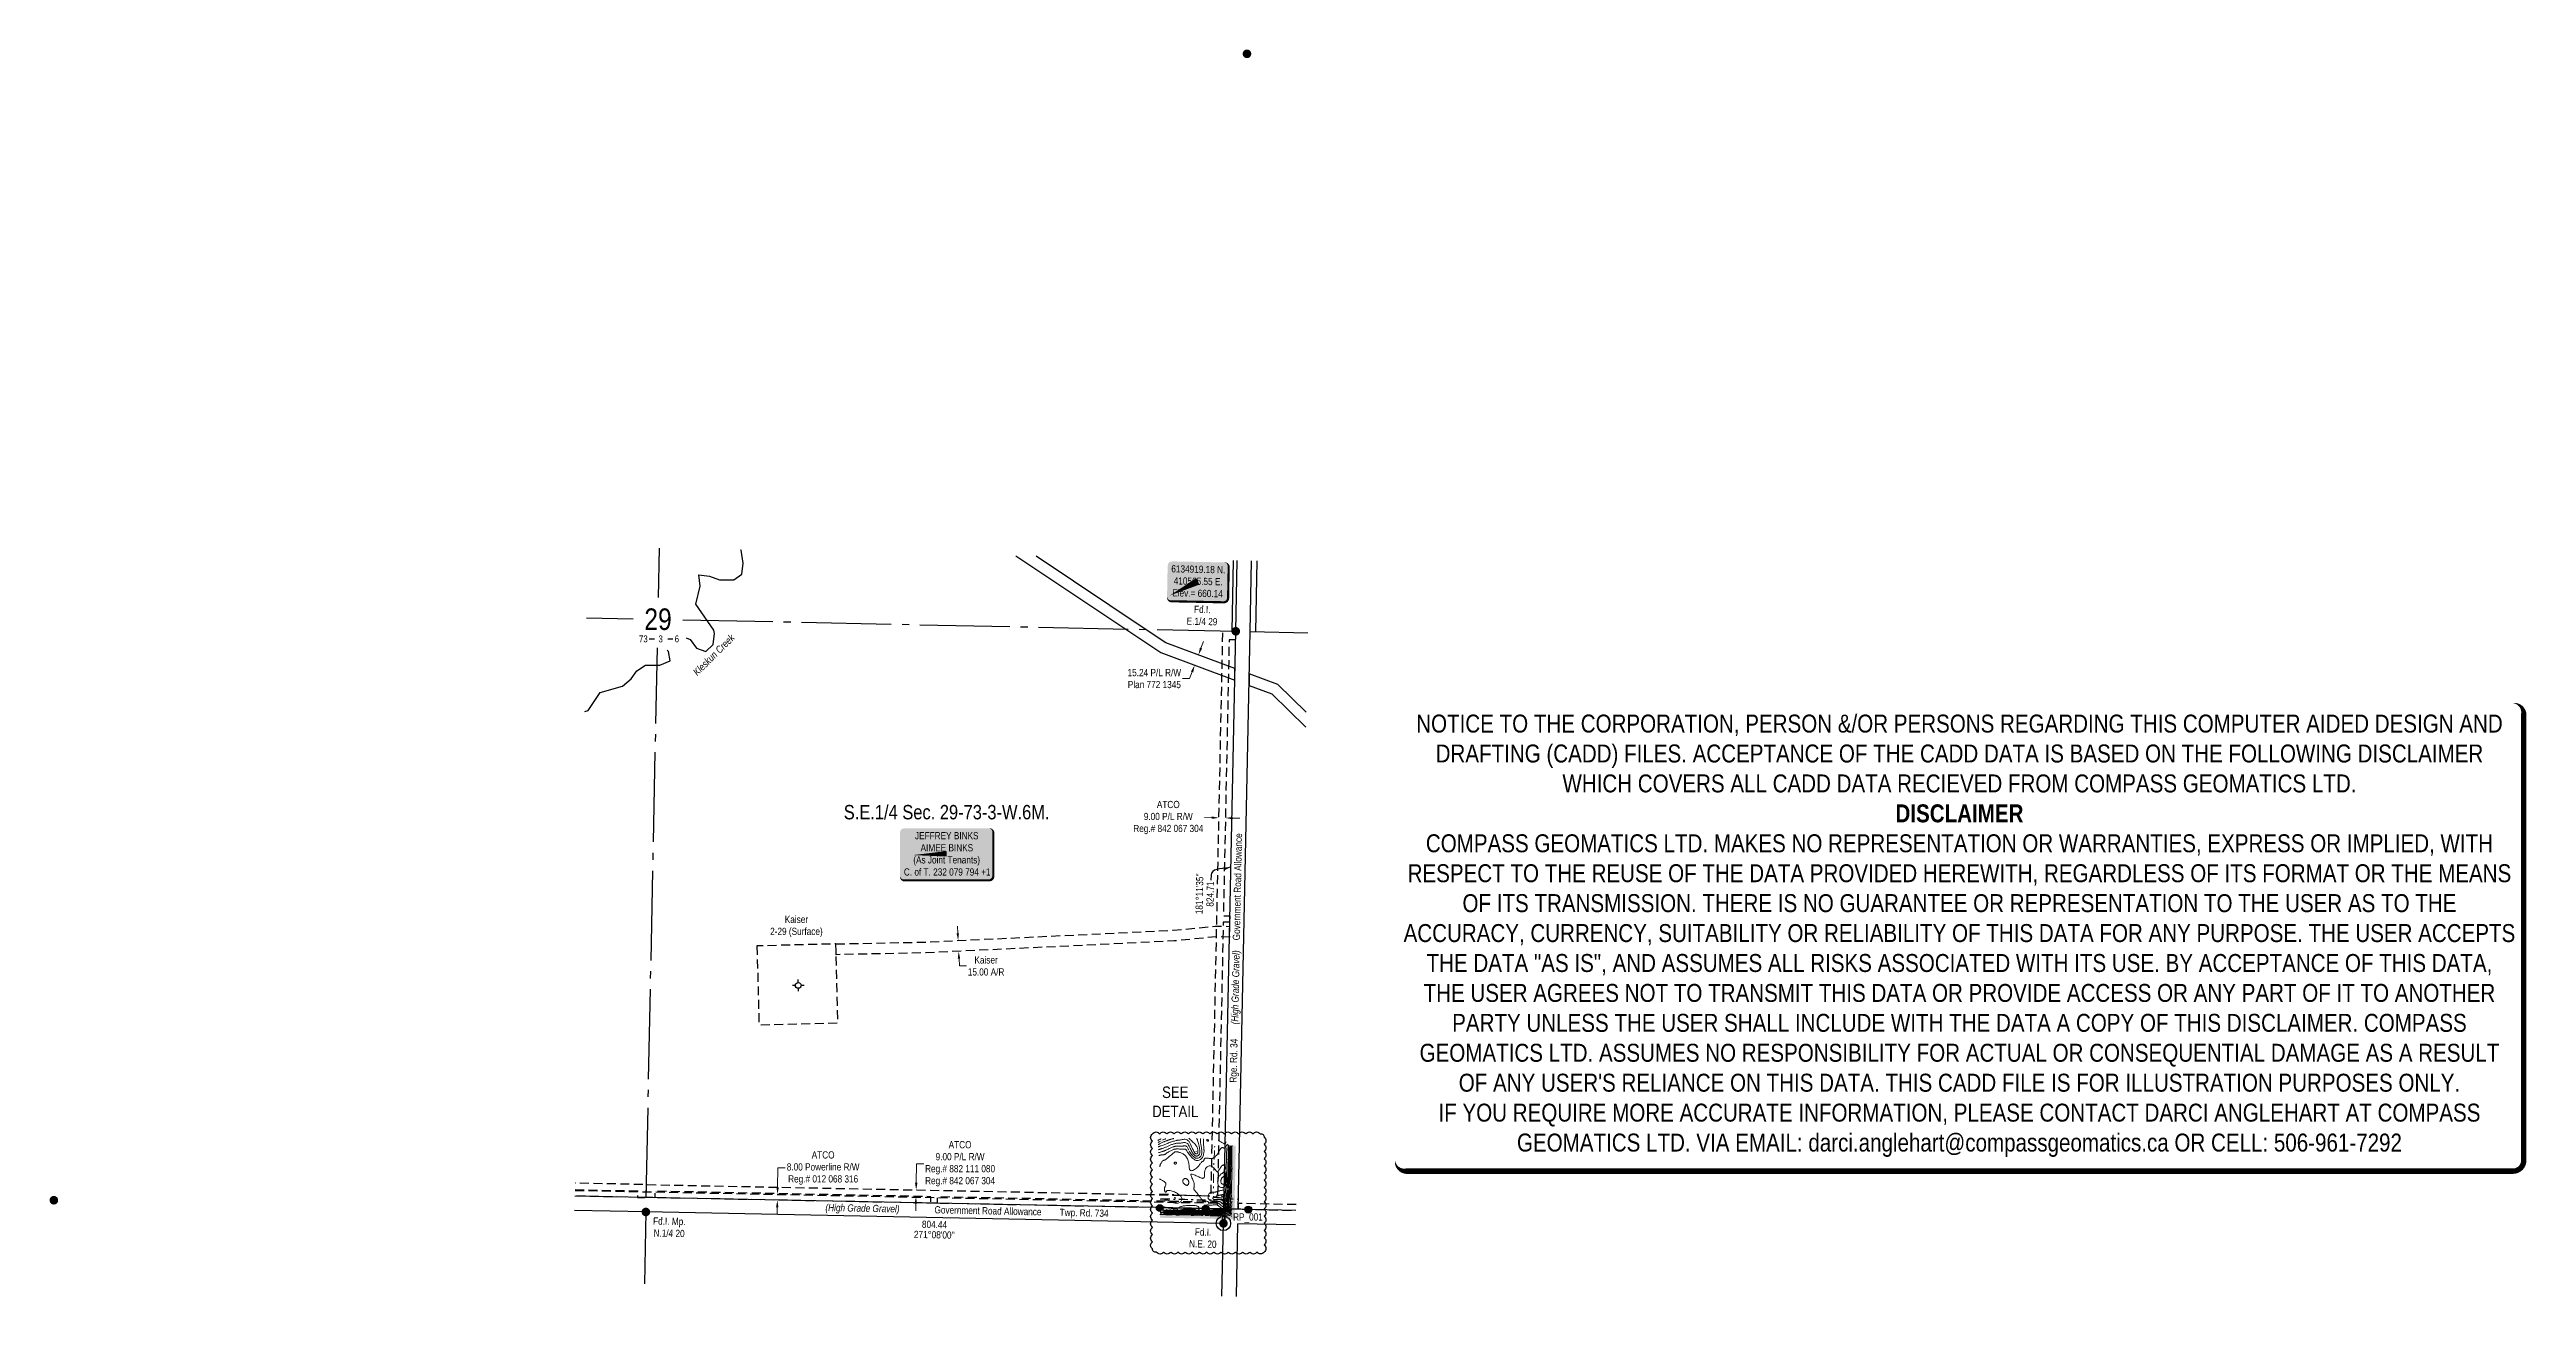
# Model space of a CAD drawing. Extents: x 408914 to 412362, y 6133812 to 6135729.
# Drawn here: x 408914 to 412362, y 6133993 to 6135729 of the extents above; entities that cross this region are included whole.
import ezdxf
from ezdxf.enums import TextEntityAlignment as Align

# ---------------------------------------------------------------- set-up
doc = ezdxf.new("R2010")
doc.units = 0
doc.header["$LTSCALE"] = 5
doc.header["$PDMODE"] = 3
doc.header["$PDSIZE"] = 0.5
for name, pattern in [('CENTERLINEX3', [5, 2.5, -1, 0.5, -1]), ('CENTERLINEX33', [6.5, 2.5, -1, 0.5, -1, 0.5, -1]), ('foc-ACCESSROAD', [3.75, 2.5, -1.25]), ('foc-FLOWLINE', [3.75, 2.5, -1.25]), ('foc-QUARTERLINE', [33, 25, -3, 2, -3]), ('foc-TOPO', [1, 0.2, -0.8]), ('POWERLINE5', [7.8, 2.4, -0.6, 0.6, -0.6, 0.6, -0.6, 2.4]), ('UG_PIPE', [1.875, 1.25, -0.625])]:
    doc.linetypes.add(name, pattern=pattern)
doc.layers.get('Defpoints').update_dxf_attribs({"color": 9})
for name, color, linetype in [('10', 1, 'Continuous'), ('35', 37, 'Continuous'), ('9', 3, 'Continuous'), ('AS-OWNER', 7, 'Continuous'), ('AS-PIPE-UG', 44, 'UG_PIPE'), ('AS-POWER-EXISTING', 72, 'POWERLINE5'), ('AS-POWER-OH-ATCO PIPELINES', 241, 'foc-OHPOWER'), ('AS-ROADS', 254, 'Continuous'), ('C-SYMBOL', 7, 'Continuous'), ('DETAIL-T', 7, 'Continuous'), ('F-AR', 190, 'foc-ACCESSROAD'), ('F-EZE', 190, 'foc-FLOWLINE'), ('F-RW', 190, 'Continuous'), ('F-WS', 190, 'foc-ACCESSROAD'), ('F-WS-S', 8, 'Continuous'), ('L-BD', 7, 'Continuous'), ('L-MON', 1, 'Continuous'), ('L-MON-T', 1, 'Continuous'), ('L-QSEC', 8, 'foc-QUARTERLINE'), ('L-ROAD-T', 7, 'Continuous'), ('L-SEC', 7, 'Continuous'), ('L-SECLBL', 7, 'Continuous'), ('L-TITLEDB', 4, 'Continuous'), ('PROPOSED-SCOPE', 240, 'Continuous'), ('T-LOW-AREA', 48, 'foc-TOPO'), ('T-WATER', 160, 'Continuous'), ('T-WATER-T', 170, 'Continuous')]:
    doc.layers.add(name, color=color, linetype=linetype)
for name, color, linetype, lineweight in [('AS-GENERAL', 48, 'Continuous', 18), ('EXISTING PIPE (EXIST OR HP)', 240, 'CENTERLINEX33', 20), ('F-AR-T', 190, 'Continuous', 9), ('F-EZE-T', 190, 'Continuous', 9), ('F-RW-T', 190, 'Continuous', 9), ('T-TEXT', 48, 'Continuous', 18)]:
    doc.layers.add(name, color=color, linetype=linetype, lineweight=lineweight)
for name, color, linetype, lineweight, true_color in [('AS-STRUCTURE', 7, 'Continuous', 30, 0x595959), ('AS-TELUS-ATCO PIPELINES', 7, 'foc-TEL', 9, 0xff9c38), ('C-TOPO-MAJR', 7, 'Continuous', 15, 0xd3aa5f), ('C-TOPO-MINR', 7, 'Continuous', 13, 0xe9d5af), ('EXISTING PIPE IP', 7, 'CENTERLINEX3', 30, 0x3800e0)]:
    doc.layers.add(name, color=color, linetype=linetype, lineweight=lineweight, true_color=true_color)
doc.layers.add('AS-STRUCTURE-H', color=7, linetype='Continuous', true_color=0xa8a8a8)
doc.layers.add('C-TOPO-MAJR-TEXT', color=7, linetype='Continuous', true_color=0x644b1b)
doc.layers.add('DISCLAIMER', color=7, linetype='Continuous', plot=False)
doc.styles.add('175L', font='ARIALN.TTF', dxfattribs={"height": 20})
doc.styles.add('80', font='ARIALN.TTF', dxfattribs={"height": 10})
doc.styles.add('80CG', font='ARIALN.TTF', dxfattribs={"height": 10})
doc.styles.add('80L', font='ARIALN.TTF', dxfattribs={"height": 10})
doc.styles.add('80LS', font='ARIALNI.TTF', dxfattribs={"height": 10})
doc.styles.add('foc-LtypeFont', font='ARIALN.TTF', dxfattribs={"height": 7.35})
doc.styles.add('SIMPLEX', font='ARIALN.TTF')
doc.styles.get("Standard").update_dxf_attribs({"font": 'ARIALN.TTF'})
doc.linetypes.add('foc-OHPOWER', pattern='A,10,-1,["O/P",foc-LtypeFont,S=0.2,R=0,X=-0.5,Y=-0.75],-3.25', length=14.25)
doc.linetypes.add('foc-TEL', pattern='A,2,-1,["T",foc-LtypeFont,S=0.2,R=0,X=-0.425,Y=-0.75],-1.24,8', length=12.24)
doc.dimstyles.new('Compass 5 000', dxfattribs={"dimscale": 5, "dimtxt": 9, "dimasz": 2, "dimexe": 0.2, "dimexo": 0.0625, "dimgap": 0.5, "dimtad": 0, "dimtih": 1, "dimtoh": 1, "dimzin": 0, "dimdsep": 46, "dimtxsty": '80CG', "dimcen": 0.1, "dimse1": 1, "dimse2": 1, "dimclrd": 256, "dimclrt": 256, "dimaunit": 1, "dimadec": 4, "dimazin": 0, "dimtfac": 0.06, "dimtofl": 0, "dimtmove": 0, "dimatfit": 1, "dimfxl": 0.2, "dimtolj": 1, "dimtzin": 0, "dimlwd": -1, "dimarcsym": 0})

msp = doc.modelspace()

# ---------------------------------------------------------------- texts
at = {"layer": '35', "color": 3, "style": '80'}
msp.add_attdef('RP_001', (410561.824, 6134098.966), 'RP', height=10, dxfattribs=at)
at = {"layer": 'C-SYMBOL', "color": 3, "style": '175L'}
msp.add_text('S.E.1/4 Sec. 29-73-3-W.6M.', height=19.99195, dxfattribs=at).set_placement((410163.118, 6134651.419), align=Align.BOTTOM_CENTER)
at = {"layer": 'DETAIL-T', "color": 3, "insert": (410481.312, 6134264.173), "char_height": 15.9936, "width": 63.6105, "attachment_point": 5, "style": '80CG'}
msp.add_mtext('SEE\\PDETAIL', dxfattribs=at)
at = {"layer": 'F-AR-T', "insert": (409954, 6134508.271), "char_height": 9.99597, "width": 72.59463, "attachment_point": 5, "style": '80CG'}
msp.add_mtext('\\A1;Kaiser\\P2-29 (Surface)', dxfattribs=at)
at = {"layer": 'L-BD', "color": 3, "style": '80L'}
for s, height, rotation, p in [("181°11'35''", 9.99597, 88.8071, (410514.946, 6134553.748)), ('824.71', 9.996, 88.8071, (410529.937, 6134553.436)), ("271°08'00''", 9.99597, 358.8672, (410145.938, 6134079.191)), ('804.44', 9.996, 358.8672, (410146.219, 6134093.432))]:
    msp.add_text(s, height=height, rotation=rotation, dxfattribs=at).set_placement(p, align=Align.MIDDLE)
at = {"layer": 'L-MON-T', "attachment_point": 5, "style": '80CG'}
for s, insert, char_height, width, rotation in [('\\A1;Fd.I.\\PE.1/4 29', (410518.786, 6134941.191), 9.996, 67.16025, 358.800791), ('\\A1;Fd.I. Mp.\\PN.1/4 20', (409776.922, 6134089.553), 9.99597, 53.30187, 358.867211), ('\\A1;Fd.I.\\PN.E. 20', (410519.87, 6134074.56), 9.996, 37.72464, 358.867211)]:
    msp.add_mtext(s, dxfattribs=dict(at, insert=insert, char_height=char_height, width=width, rotation=rotation))
at = {"layer": 'L-ROAD-T', "style": '80L'}
for s, rotation, p in [('Government Road Allowance', 88.807053, (410567.852, 6134563.475)), ('Rge. Rd. 34', 88.807053, (410562.436, 6134321.478)), ('Government Road Allowance', 358.867211, (410220.654, 6134112.539)), ('Twp. Rd. 734', 358.867211, (410354.445, 6134109.674))]:
    msp.add_text(s, height=9.99597, rotation=rotation, dxfattribs=at).set_placement(p, align=Align.MIDDLE_CENTER)
at = {"layer": 'T-TEXT', "style": '80LS'}
for rotation, p in [(88.807053, (410564.957, 6134423.561)), (358.867211, (410045.934, 6134116.138))]:
    msp.add_text('(High Grade Gravel)', height=9.99597, rotation=rotation, dxfattribs=at).set_placement(p, align=Align.MIDDLE_CENTER)
at = {"layer": 'T-WATER-T', "insert": (409839.072, 6134886.292), "char_height": 9.99597, "width": 75.17203, "attachment_point": 5, "rotation": 44.775839, "style": '80CG'}
msp.add_mtext('\\A1;{\\fArial Narrow|b0|i1|c0|p34;Kleskun Creek}', dxfattribs=at)

# ---------------------------------------------------------------- blocks, each defined once
blk = doc.blocks.new('L-SECLBL')
at = {"layer": '9', "color": 7}
for p, q in [((-5.1, -27.8), (-12.3, -27.8)), ((20.7, -27.8), (13.5, -27.8))]:
    blk.add_line(p, q, dxfattribs=at)
at = {"layer": '10', "color": 2, "style": 'SIMPLEX'}
blk.add_attdef('SEC', text='', height=30, dxfattribs=at).set_placement((0, 0), align=Align.MIDDLE)
at = {"layer": '10', "color": 5, "style": '80L'}
blk.add_attdef('TWP', text='', height=9.5, dxfattribs=at).set_placement((-14.4, -27.4), align=Align.MIDDLE_RIGHT)
blk.add_attdef('RGE', text='', height=9.5, dxfattribs=at).set_placement((3.6, -27.4), align=Align.MIDDLE_CENTER)
blk.add_attdef('MER', text='', height=9.5, dxfattribs=at).set_placement((23.2, -27.4), align=Align.MIDDLE_LEFT)
blk = doc.blocks.new('fdia')
at = {"color": 255, "const_width": 1}
blk.add_lwpolyline([(-0.5, 0, 1), (0.5, 0, 1)], format="xyb", close=True, dxfattribs=at)
blk = doc.blocks.new('Fdiaa')
blk.add_blockref('fdia', (0, 0))
blk = doc.blocks.new('fdib')
at = {"color": 1, "const_width": 1.6}
blk.add_lwpolyline([(-0.4, 0, 1), (0.4, 0, 1)], format="xyb", close=True, dxfattribs=at)
at = {"color": 1}
blk.add_circle((0, 0), 0.8, dxfattribs=at)
blk = doc.blocks.new('Fdibb')
blk.add_blockref('fdib', (0, 0))
blk = doc.blocks.new('fdicc')
for name in ['Fdibb', 'Fdiaa']:
    blk.add_blockref(name, (0, 0))
blk = doc.blocks.new('FDI')
blk.add_blockref('fdicc', (0, 0))
blk = doc.blocks.new('POWERPOLE')
h = blk.add_hatch(color=255)
edge = h.paths.add_edge_path()
edge.add_arc((0, 0), 0.96, 0, 360)
at = {"linetype": 'Continuous'}
for p, q in [((0.68, -0.68), (-0.68, 0.68)), ((-0.68, -0.68), (0.68, 0.68))]:
    blk.add_line(p, q, dxfattribs=at)
blk.add_circle((0, 0), 0.96, dxfattribs=at)
blk = doc.blocks.new('*D28')
at = {"layer": 'Defpoints', "color": 0, "transparency": 16777216}
for p in [(410508.3, 6134872), (410523.5, 6134866.4), (410528.8, 6134880.6)]:
    blk.add_point(p, dxfattribs=at)
at = {"layer": 'F-RW-T', "transparency": 16777216}
for p, q in [((410517.1, 6134895.7), (410520.6, 6134905)), ((410504.8, 6134862.7), (410501.3, 6134853.3)), ((410501.3, 6134853.3), (410491.3, 6134853.3))]:
    blk.add_line(p, q, dxfattribs=at)
for points in [[(410515.6, 6134896.3), (410518.7, 6134895.1), (410513.6, 6134886.3)], [(410503.2, 6134863.3), (410506.4, 6134862.1), (410508.3, 6134872)]]:
    blk.add_solid(points, dxfattribs=at)
at = {"layer": 'F-RW-T', "transparency": 16777216, "insert": (410452.2, 6134853.3), "char_height": 10, "attachment_point": 5, "style": '80CG'}
blk.add_mtext('\\A1;15.24 P/L R/W\\PPlan 772 1345', dxfattribs=at)
blk = doc.blocks.new('*U29')
h = blk.add_hatch(color=59)
edge = h.paths.add_edge_path()
edge.add_line((-59, -37), (59, -37))
edge.add_arc((59, -31), 6, 270, 360)
edge.add_line((65, -31), (65, 29.5))
edge.add_arc((59, 29.5), 6, 0, 90)
edge.add_line((59, 35.5), (-59, 35.5))
edge.add_arc((-59, 29.5), 6, 90, 180)
edge.add_line((-65, 29.5), (-65, -31))
edge.add_arc((-59, -31), 6, 180, 270)
at = {"color": 1, "flags": 128}
blk.add_lwpolyline([(-59, -37, 3, 3, 0), (59, -37, 3, 3, 0.414214), (65, -31, 3, 3, 0), (65, 29.5, 3, 0, 0.414214), (59, 35.5, 0, 0, 0), (-59, 35.5, 0, 0, 0.414214), (-65, 29.5, 0, 0, 0), (-65, -31, 0, 3, 0.414214)], format="xyseb", close=True, dxfattribs=at)
blk.add_lwpolyline([(-47.2, -1.8, 0, 7.5, 0), (0, 0, 0, 0, 0)], format="xyseb", dxfattribs=at)
at = {"color": 1, "style": '80'}
blk.add_attdef('ENTER_TEXT_001', (-36, -5), '', height=10, dxfattribs=at)
blk = doc.blocks.new('GABD')
for p, q in [((-0.81, 0), (-1.62, 0)), ((0, 0.81), (0, 1.62)), ((1.62, 0), (0.81, 0)), ((0, -0.81), (0, -1.62))]:
    blk.add_line(p, q)
blk.add_circle((0, 0), 0.8)
blk = doc.blocks.new('*D31')
at = {"layer": 'Defpoints', "color": 0, "transparency": 16777216}
for p in [(410172.1, 6134488.4), (410172.8, 6134473.4), (410179.8, 6134473.7)]:
    blk.add_point(p, dxfattribs=at)
at = {"layer": 'F-AR-T', "transparency": 16777216}
for p, q in [((410178.6, 6134498.7), (410178.1, 6134508.7)), ((410180.3, 6134463.7), (410180.8, 6134453.3)), ((410180.8, 6134453.3), (410190.8, 6134453.3))]:
    blk.add_line(p, q, dxfattribs=at)
for points in [[(410180.2, 6134498.8), (410176.9, 6134498.6), (410179.1, 6134488.7)], [(410181.9, 6134463.8), (410178.6, 6134463.6), (410179.8, 6134473.7)]]:
    blk.add_solid(points, dxfattribs=at)
at = {"layer": 'F-AR-T', "transparency": 16777216, "insert": (410218, 6134453.3), "char_height": 10, "attachment_point": 5, "style": '80CG'}
blk.add_mtext('\\A1;Kaiser\\P15.00 A/R', dxfattribs=at)
blk = doc.blocks.new('*D32')
at = {"layer": 'Defpoints', "color": 0, "transparency": 16777216}
for p in [(409927.6, 6134135.4), (409931.2, 6134127.3), (409931.3, 6134135.3)]:
    blk.add_point(p, dxfattribs=at)
at = {"layer": 'F-EZE-T', "transparency": 16777216}
for p, q in [((409927.8, 6134145.4), (409928.3, 6134172.1)), ((409928.3, 6134172.1), (409938.3, 6134172.1)), ((409927.3, 6134117.4), (409927.1, 6134107.4))]:
    blk.add_line(p, q, dxfattribs=at)
for points in [[(409926.2, 6134145.4), (409929.5, 6134145.3), (409927.6, 6134135.4)], [(409925.6, 6134117.4), (409928.9, 6134117.3), (409927.5, 6134127.4)]]:
    blk.add_solid(points, dxfattribs=at)
at = {"layer": 'F-EZE-T', "transparency": 16777216, "insert": (409991.2, 6134172.1), "char_height": 10, "attachment_point": 5, "style": '80CG'}
blk.add_mtext('\\A1;ATCO\\P8.00 Powerline R/W\\PReg.# 012 068 316', dxfattribs=at)
blk = doc.blocks.new('*D33')
at = {"layer": 'Defpoints', "color": 0, "transparency": 16777216}
for p in [(410120.6, 6134141.5), (410194.2, 6134140.1), (410194.1, 6134131.1)]:
    blk.add_point(p, dxfattribs=at)
at = {"layer": 'F-EZE-T', "transparency": 16777216}
for p, q in [((410120.8, 6134151.5), (410121.3, 6134178)), ((410121.3, 6134178), (410131.3, 6134178)), ((410120.2, 6134122.6), (410120, 6134112.6))]:
    blk.add_line(p, q, dxfattribs=at)
for points in [[(410119.1, 6134151.6), (410122.5, 6134151.5), (410120.6, 6134141.5)], [(410118.6, 6134122.6), (410121.9, 6134122.5), (410120.4, 6134132.6)]]:
    blk.add_solid(points, dxfattribs=at)
at = {"layer": 'F-EZE-T', "transparency": 16777216, "insert": (410181.8, 6134178), "char_height": 10, "attachment_point": 5, "style": '80CG'}
blk.add_mtext('\\A1;ATCO\\P9.00 P/L R/W\\PReg.# 882 111 080\\PReg.# 842 067 304', dxfattribs=at)
blk = doc.blocks.new('*D34')
at = {"layer": 'Defpoints', "color": 0, "transparency": 16777216}
for p in [(410542.1, 6134659.5), (410542.3, 6134666.1), (410551.3, 6134665.9)]:
    blk.add_point(p, dxfattribs=at)
at = {"layer": 'F-EZE-T', "transparency": 16777216}
for p, q in [((410532.1, 6134659.7), (410522.1, 6134659.9)), ((410561.1, 6134659.1), (410571.1, 6134658.9))]:
    blk.add_line(p, q, dxfattribs=at)
for points in [[(410532.2, 6134661.4), (410532.1, 6134658.1), (410542.1, 6134659.5)], [(410561.2, 6134660.8), (410561.1, 6134657.5), (410551.1, 6134659.3)]]:
    blk.add_solid(points, dxfattribs=at)
at = {"layer": 'F-EZE-T', "transparency": 16777216, "insert": (410471.6, 6134659.9), "char_height": 10, "attachment_point": 5, "style": '80CG'}
blk.add_mtext('\\A1;ATCO\\P9.00 P/L R/W\\PReg.# 842 067 304', dxfattribs=at)
blk = doc.blocks.new('*U38')
h = blk.add_hatch(color=254)
edge = h.paths.add_edge_path()
edge.add_line((-36.5, -28.5), (36.5, -28.5))
edge.add_arc((36.5, -22.5), 6, 270, 360)
edge.add_line((42.5, -22.5), (42.5, 21))
edge.add_arc((36.5, 21), 6, 0, 90)
edge.add_line((36.5, 27), (-36.5, 27))
edge.add_arc((-36.5, 21), 6, 90, 180)
edge.add_line((-42.5, 21), (-42.5, -22.5))
edge.add_arc((-36.5, -22.5), 6, 180, 270)
at = {"color": 1, "flags": 128}
blk.add_lwpolyline([(-36.5, -28.5, 3, 3, 0), (36.5, -28.5, 3, 3, 0.414214), (42.5, -22.5, 3, 3, 0), (42.5, 21, 3, 0, 0.414214), (36.5, 27, 0, 0, 0), (-36.5, 27, 0, 0, 0.414214), (-42.5, 21, 0, 0, 0), (-42.5, -22.5, 0, 3, 0.414214)], format="xyseb", close=True, dxfattribs=at)
blk.add_lwpolyline([(-38.9, -20.7, 0, 10, 0), (0, 0, 5, 5, 0)], format="xyseb", dxfattribs=at)
at = {"color": 1, "style": '80'}
blk.add_attdef('ENTER_TEXT_001', (-36, -5), '', height=10, dxfattribs=at)
blk = doc.blocks.new('Disclaimer_Legal')
at = {"layer": 'DISCLAIMER', "color": 254, "flags": 128}
blk.add_lwpolyline([(-3613, -1105, 37.5, 37.5, 0), (4096, -1105, 37.5, 37.5, 0.414214), (4171, -1030, 37.5, 37.5, 0), (4171, 2079, 37.5, 0, 0.414214), (4096, 2154, 0, 0, 0), (-3613, 2154, 0, 0, 0.414214), (-3688, 2079, 0, 0, 0), (-3688, -1030, 0, 37.5, 0.414214)], format="xyseb", close=True, dxfattribs=at)
at = {"layer": 'DISCLAIMER', "color": 254, "insert": (242, 534), "char_height": 125, "width": 7717.57, "attachment_point": 5, "style": '80'}
blk.add_mtext('NOTICE TO THE CORPORATION, PERSON &/OR PERSONS REGARDING THIS COMPUTER AIDED DESIGN AND DRAFTING (CADD) FILES. ACCEPTANCE OF THE CADD DATA IS BASED ON THE FOLLOWING DISCLAIMER WHICH COVERS ALL CADD DATA RECIEVED FROM COMPASS GEOMATICS LTD.\\P{\\fArial Narrow|b1|i0|c0|p34;DISCLAIMER}\\PCOMPASS GEOMATICS LTD. MAKES NO REPRESENTATION OR WARRANTIES, EXPRESS OR IMPLIED, WITH RESPECT TO THE REUSE OF THE DATA PROVIDED HEREWITH, REGARDLESS OF ITS FORMAT OR THE MEANS OF ITS TRANSMISSION. THERE IS NO GUARANTEE OR REPRESENTATION TO THE USER AS TO THE ACCURACY, CURRENCY, SUITABILITY OR RELIABILITY OF THIS DATA FOR ANY PURPOSE. THE USER ACCEPTS THE DATA "AS IS", AND ASSUMES ALL RISKS ASSOCIATED WITH ITS USE. BY ACCEPTANCE OF THIS DATA, THE USER AGREES NOT TO TRANSMIT THIS DATA OR PROVIDE ACCESS OR ANY PART OF IT TO ANOTHER PARTY UNLESS THE USER SHALL INCLUDE WITH THE DATA A COPY OF THIS DISCLAIMER. COMPASS GEOMATICS LTD. ASSUMES NO RESPONSIBILITY FOR ACTUAL OR CONSEQUENTIAL DAMAGE AS A RESULT OF ANY USER\'S RELIANCE ON THIS DATA. THIS CADD FILE IS FOR ILLUSTRATION PURPOSES ONLY.\\PIF YOU REQUIRE MORE ACCURATE INFORMATION, PLEASE CONTACT DARCI ANGLEHART AT COMPASS GEOMATICS LTD. VIA EMAIL: darci.anglehart@compassgeomatics.ca OR CELL: 506-961-7292', dxfattribs=at)

# ---------------------------------------------------------------- dimensions: what is measured, and where the dimension line sits
at = {"layer": 'F-AR-T'}
dim = msp.add_linear_dim(base=(410179.777, 6134473.71), p1=(410172.109, 6134488.354), p2=(410172.826, 6134473.377), angle=272.740353, text='Kaiser\\P15.00 A/R', dimstyle='Compass 5 000', dxfattribs=at)
dim.commit()
dim.dimension.update_dxf_attribs({"geometry": '*D31', "text_midpoint": (410218.036, 6134453.289), "dimtype": 161})
at = {"layer": 'F-EZE-T'}
dim = msp.add_aligned_dim(p1=(410551.275, 6134665.89), p2=(410542.281, 6134666.077), distance=6.565, text='ATCO\\P9.00 P/L R/W\\PReg.# 842 067 304', dimstyle='Compass 5 000', dxfattribs=at)
dim.commit()
dim.dimension.update_dxf_attribs({"geometry": '*D34', "text_midpoint": (410471.64, 6134659.929)})
for base, p1, p2, text, picture, middle in [((410120.618, 6134141.549), (410194.067, 6134131.098), (410194.245, 6134140.093), 'ATCO\\P9.00 P/L R/W\\PReg.# 882 111 080\\PReg.# 842 067 304', '*D33', (410181.847, 6134178.027)), ((409927.623, 6134135.367), (409931.187, 6134127.298), (409931.345, 6134135.293), 'ATCO\\P8.00 Powerline R/W\\PReg.# 012 068 316', '*D32', (409991.183, 6134172.066))]:
    dim = msp.add_linear_dim(base=base, p1=p1, p2=p2, angle=88.867211, text=text, dimstyle='Compass 5 000', dxfattribs=at)
    dim.commit()
    dim.dimension.update_dxf_attribs({"geometry": picture, "text_midpoint": middle, "dimtype": 161})
at = {"layer": 'F-RW-T'}
dim = msp.add_aligned_dim(p1=(410528.828, 6134880.639), p2=(410523.5, 6134866.367), distance=-16.224, text='15.24 P/L R/W\\PPlan 772 1345', dimstyle='Compass 5 000', dxfattribs=at)
dim.commit()
dim.dimension.update_dxf_attribs({"geometry": '*D28', "text_midpoint": (410452.219, 6134853.305)})

# ---------------------------------------------------------------- hatches: boundary and pattern name
at = {"layer": 'AS-ROADS'}
h = msp.add_hatch(color=256, dxfattribs=at)
h.dxf.hatch_style = 1
h.paths.add_polyline_path([(410459.909, 6134102.815), (410473.373, 6134102.384), (410487.29, 6134102.369), (410499.54, 6134102.143), (410513.633, 6134101.862), (410531.19, 6134101.362), (410542.545, 6134101.244), (410562.978, 6134100.497), (410563.603, 6134105.075), (410564.351, 6134126.276), (410564.18, 6134137.58), (410564.457, 6134150.553), (410564.94, 6134169.43), (410565.468, 6134203.166), (410557.785, 6134203.061), (410557.554, 6134191.021), (410557.365, 6134178.284), (410557.163, 6134165.844), (410556.792, 6134152.62), (410556.119, 6134139.367), (410555.828, 6134127.005), (410555.488, 6134118.286), (410554.713, 6134114.745), (410553.303, 6134112.519), (410550.402, 6134110.311), (410546.861, 6134109.539), (410543.571, 6134109.474), (410534.917, 6134109.269), (410523.2, 6134109.396), (410510.918, 6134109.711), (410498.397, 6134109.913), (410486.022, 6134110.19), (410473.281, 6134110.347), (410460.165, 6134110.66)])
at = {"layer": 'AS-STRUCTURE-H'}
h = msp.add_hatch(color=256, dxfattribs=at)
h.dxf.hatch_style = 1
h.paths.add_polyline_path([(410548.854, 6134127.602), (410548.505, 6134129.421), (410549.625, 6134129.639), (410549.961, 6134127.801)])

# ---------------------------------------------------------------- linework, layer by layer
at = {"layer": '35', "color": 3}
msp.add_circle((410548.385, 6134094.978), 10, dxfattribs=at)
at = {"layer": 'AS-PIPE-UG'}
msp.add_line((410535.533, 6134125.336), (410535.593, 6134128.331), dxfattribs=at)
at = {"layer": 'AS-POWER-OH-ATCO PIPELINES', "flags": 128}
msp.add_lwpolyline([(410459.808, 6134116.215), (410460.627, 6134117.013), (410468.885, 6134116.877), (410482.048, 6134116.737), (410495.949, 6134116.706), (410510.155, 6134116.402), (410522.95, 6134116.152), (410523.515, 6134115.1), (410524.374, 6134115.91), (410534.947, 6134115.873), (410545.16, 6134115.545), (410555.564, 6134115.355), (410563.471, 6134115.271), (410572.813, 6134115.231), (410582.687, 6134114.491)], dxfattribs=at)
at = {"layer": 'AS-STRUCTURE', "flags": 128}
msp.add_lwpolyline([(410548.854, 6134127.602), (410548.505, 6134129.421), (410549.625, 6134129.639), (410549.961, 6134127.801)], close=True, dxfattribs=at)
at = {"layer": 'AS-TELUS-ATCO PIPELINES', "flags": 128}
msp.add_lwpolyline([(410546.272, 6134095.98), (410546.422, 6134099.006), (410547.594, 6134111.464), (410548.568, 6134118.576), (410548.586, 6134121.776), (410548.631, 6134122.445), (410547.956, 6134129.888), (410548.44, 6134131.919), (410549.77, 6134135.018), (410550.587, 6134138.183), (410552.145, 6134145.91), (410552.179, 6134157.127), (410552.348, 6134165.976), (410552.569, 6134191.053), (410553.031, 6134200.38)], dxfattribs=at)
at = {"layer": 'C-TOPO-MAJR', "flags": 128}
for points in [[(410457.344, 6134207.642), (410457.344, 6134207.642), (410457.513, 6134207.724), (410457.851, 6134207.889), (410458.358, 6134208.135), (410459.034, 6134208.464), (410459.879, 6134208.875), (410460.892, 6134209.368), (410462.075, 6134209.943), (410463.427, 6134210.601), (410464.61, 6134211.176), (410465.624, 6134211.67), (410466.468, 6134212.08), (410467.144, 6134212.409), (410467.651, 6134212.656), (410467.989, 6134212.82), (410468.158, 6134212.902), (410468.158, 6134212.902)], [(410458.111, 6134193.441), (410458.111, 6134193.441), (410458.207, 6134193.47), (410458.4, 6134193.526), (410458.689, 6134193.612), (410459.075, 6134193.725), (410459.557, 6134193.868), (410460.136, 6134194.038), (410460.811, 6134194.237), (410461.582, 6134194.464), (410462.299, 6134194.678), (410462.961, 6134194.878), (410463.569, 6134195.064), (410464.122, 6134195.236), (410464.621, 6134195.395), (410465.065, 6134195.539), (410465.455, 6134195.67), (410465.79, 6134195.787), (410466.246, 6134195.969), (410466.825, 6134196.214), (410467.524, 6134196.524), (410468.346, 6134196.899), (410469.289, 6134197.338), (410470.353, 6134197.841), (410471.539, 6134198.408), (410472.847, 6134199.04), (410474.08, 6134199.617), (410475.238, 6134200.139), (410476.321, 6134200.607), (410477.328, 6134201.019), (410478.261, 6134201.377), (410479.119, 6134201.679), (410479.902, 6134201.927), (410480.61, 6134202.121), (410481.355, 6134202.283), (410482.138, 6134202.416), (410482.958, 6134202.517), (410483.816, 6134202.589), (410484.711, 6134202.63), (410485.644, 6134202.641), (410486.614, 6134202.621), (410487.621, 6134202.571), (410488.595, 6134202.546), (410489.535, 6134202.544), (410490.442, 6134202.566), (410491.316, 6134202.612), (410492.156, 6134202.683), (410492.962, 6134202.777), (410493.735, 6134202.896), (410494.475, 6134203.039), (410495.182, 6134203.026), (410495.855, 6134202.857), (410496.496, 6134202.533), (410497.104, 6134202.053), (410497.679, 6134201.417), (410498.221, 6134200.625), (410498.731, 6134199.678), (410499.207, 6134198.576), (410499.752, 6134197.454), (410500.365, 6134196.315), (410501.047, 6134195.156), (410501.797, 6134193.98), (410502.615, 6134192.785), (410503.502, 6134191.571), (410504.458, 6134190.339), (410505.482, 6134189.089), (410506.497, 6134188.03), (410507.504, 6134187.162), (410508.502, 6134186.485), (410509.491, 6134185.999), (410510.472, 6134185.705), (410511.444, 6134185.601), (410512.408, 6134185.689), (410513.364, 6134185.968), (410514.234, 6134186.34), (410515.021, 6134186.804), (410515.723, 6134187.362), (410516.34, 6134188.012), (410516.873, 6134188.754), (410517.322, 6134189.59), (410517.686, 6134190.518), (410517.965, 6134191.539), (410518.17, 6134192.618), (410518.298, 6134193.754), (410518.351, 6134194.948), (410518.329, 6134196.2), (410518.231, 6134197.509), (410518.058, 6134198.876), (410517.809, 6134200.301), (410517.484, 6134201.784), (410517.199, 6134203.174), (410516.953, 6134204.472), (410516.747, 6134205.677), (410516.58, 6134206.79), (410516.453, 6134207.811), (410516.365, 6134208.739), (410516.316, 6134209.575), (410516.307, 6134210.318), (410516.299, 6134210.969), (410516.292, 6134211.527), (410516.286, 6134211.991), (410516.281, 6134212.363), (410516.278, 6134212.642), (410516.275, 6134212.828), (410516.274, 6134212.921), (410516.274, 6134212.921)], [(410557.603, 6134203.155), (410557.603, 6134203.155), (410557.603, 6134203.143), (410557.603, 6134203.119), (410557.603, 6134203.082), (410557.603, 6134203.034), (410557.602, 6134202.974), (410557.602, 6134202.902), (410557.602, 6134202.818), (410557.601, 6134202.721), (410557.597, 6134202.461), (410557.589, 6134202.037), (410557.578, 6134201.449), (410557.563, 6134200.698), (410557.544, 6134199.782), (410557.521, 6134198.703), (410557.495, 6134197.46), (410557.465, 6134196.053), (410557.438, 6134194.808), (410557.415, 6134193.724), (410557.396, 6134192.803), (410557.379, 6134192.043), (410557.367, 6134191.445), (410557.357, 6134191.009), (410557.351, 6134190.735), (410557.349, 6134190.623), (410557.345, 6134190.339), (410557.34, 6134189.885), (410557.333, 6134189.259), (410557.325, 6134188.462), (410557.315, 6134187.494), (410557.304, 6134186.354), (410557.292, 6134185.044), (410557.278, 6134183.562), (410557.266, 6134182.256), (410557.256, 6134181.125), (410557.247, 6134180.17), (410557.24, 6134179.391), (410557.235, 6134178.787), (410557.231, 6134178.358), (410557.229, 6134178.105), (410557.229, 6134178.027), (410557.225, 6134177.775), (410557.216, 6134177.349), (410557.203, 6134176.748), (410557.186, 6134175.973), (410557.164, 6134175.023), (410557.139, 6134173.898), (410557.109, 6134172.599), (410557.075, 6134171.126), (410557.045, 6134169.821), (410557.017, 6134168.684), (410556.994, 6134167.715), (410556.974, 6134166.914), (410556.957, 6134166.281), (410556.944, 6134165.817), (410556.934, 6134165.52), (410556.928, 6134165.392), (410556.917, 6134165.09), (410556.901, 6134164.614), (410556.879, 6134163.964), (410556.853, 6134163.141), (410556.821, 6134162.144), (410556.785, 6134160.973), (410556.743, 6134159.628), (410556.697, 6134158.11), (410556.655, 6134156.763), (410556.618, 6134155.588), (410556.587, 6134154.585), (410556.56, 6134153.754), (410556.539, 6134153.095), (410556.522, 6134152.607), (410556.51, 6134152.292), (410556.504, 6134152.148), (410556.491, 6134151.831), (410556.473, 6134151.341), (410556.449, 6134150.678), (410556.419, 6134149.842), (410556.384, 6134148.833), (410556.342, 6134147.651), (410556.295, 6134146.296), (410556.242, 6134144.768), (410556.195, 6134143.426), (410556.156, 6134142.272), (410556.123, 6134141.304), (410556.096, 6134140.523), (410556.077, 6134139.929), (410556.064, 6134139.522), (410556.058, 6134139.302), (410556.058, 6134139.269), (410556.054, 6134139.052), (410556.043, 6134138.652), (410556.028, 6134138.069), (410556.007, 6134137.303), (410555.981, 6134136.354), (410555.949, 6134135.221), (410555.912, 6134133.906), (410555.869, 6134132.407), (410555.832, 6134131.089), (410555.799, 6134129.953), (410555.772, 6134128.999), (410555.749, 6134128.226), (410555.732, 6134127.634), (410555.72, 6134127.224), (410555.712, 6134126.995), (410555.71, 6134126.948), (410555.702, 6134126.781), (410555.688, 6134126.495), (410555.668, 6134126.09), (410555.643, 6134125.565), (410555.612, 6134124.921), (410555.574, 6134124.157), (410555.532, 6134123.274), (410555.483, 6134122.271), (410555.439, 6134121.388), (410555.4, 6134120.623), (410555.366, 6134119.977), (410555.337, 6134119.45), (410555.312, 6134119.042), (410555.293, 6134118.753), (410555.278, 6134118.583), (410555.268, 6134118.531), (410555.251, 6134118.432), (410555.225, 6134118.284), (410555.192, 6134118.089), (410555.151, 6134117.846), (410555.103, 6134117.555), (410555.047, 6134117.216), (410554.983, 6134116.829), (410554.911, 6134116.395), (410554.848, 6134116.013), (410554.793, 6134115.685), (410554.747, 6134115.41), (410554.709, 6134115.189), (410554.679, 6134115.021), (410554.657, 6134114.906), (410554.644, 6134114.844), (410554.639, 6134114.836), (410554.61, 6134114.804), (410554.555, 6134114.749), (410554.475, 6134114.67), (410554.37, 6134114.568), (410554.24, 6134114.443), (410554.085, 6134114.294), (410553.905, 6134114.122), (410553.7, 6134113.927), (410553.516, 6134113.753), (410553.353, 6134113.6), (410553.21, 6134113.468), (410553.089, 6134113.357), (410552.988, 6134113.267), (410552.907, 6134113.198), (410552.848, 6134113.15), (410552.809, 6134113.124), (410552.736, 6134113.073), (410552.629, 6134112.997), (410552.487, 6134112.897), (410552.311, 6134112.772), (410552.1, 6134112.623), (410551.856, 6134112.448), (410551.576, 6134112.25), (410551.263, 6134112.027), (410550.942, 6134111.82), (410550.613, 6134111.631), (410550.277, 6134111.458), (410549.933, 6134111.302), (410549.583, 6134111.163), (410549.224, 6134111.041), (410548.858, 6134110.936), (410548.485, 6134110.848), (410548.15, 6134110.769), (410547.854, 6134110.7), (410547.596, 6134110.642), (410547.376, 6134110.593), (410547.195, 6134110.554), (410547.052, 6134110.525), (410546.948, 6134110.506), (410546.882, 6134110.497), (410546.78, 6134110.486), (410546.642, 6134110.473), (410546.468, 6134110.458), (410546.257, 6134110.442), (410546.01, 6134110.423), (410545.727, 6134110.403), (410545.408, 6134110.381), (410545.052, 6134110.357), (410544.728, 6134110.334), (410544.435, 6134110.311), (410544.173, 6134110.29), (410543.942, 6134110.269), (410543.743, 6134110.249), (410543.575, 6134110.23), (410543.439, 6134110.212), (410543.333, 6134110.194), (410543.116, 6134110.167), (410542.787, 6134110.13), (410542.347, 6134110.082), (410541.795, 6134110.025), (410541.131, 6134109.957), (410540.355, 6134109.88), (410539.468, 6134109.792), (410538.468, 6134109.695), (410537.592, 6134109.609), (410536.84, 6134109.535), (410536.21, 6134109.473), (410535.703, 6134109.423), (410535.32, 6134109.384), (410535.059, 6134109.358), (410534.922, 6134109.343), (410534.908, 6134109.34), (410534.715, 6134109.339), (410534.343, 6134109.341), (410533.793, 6134109.344), (410533.064, 6134109.35), (410532.157, 6134109.359), (410531.07, 6134109.369), (410529.806, 6134109.382), (410528.362, 6134109.398), (410527.096, 6134109.411), (410526.009, 6134109.422), (410525.099, 6134109.432), (410524.368, 6134109.44), (410523.814, 6134109.446), (410523.439, 6134109.45), (410523.241, 6134109.452), (410523.222, 6134109.453), (410523.126, 6134109.454), (410522.953, 6134109.457), (410522.704, 6134109.46), (410522.377, 6134109.465), (410521.975, 6134109.471), (410521.495, 6134109.478), (410520.939, 6134109.486), (410520.306, 6134109.495), (410519.644, 6134109.501), (410518.952, 6134109.504), (410518.231, 6134109.504), (410517.48, 6134109.5), (410516.7, 6134109.494), (410515.891, 6134109.484), (410515.052, 6134109.471), (410514.184, 6134109.455), (410513.403, 6134109.441), (410512.708, 6134109.427), (410512.1, 6134109.414), (410511.579, 6134109.403), (410511.145, 6134109.393), (410510.798, 6134109.383), (410510.537, 6134109.375), (410510.364, 6134109.368), (410510.04, 6134109.354), (410509.566, 6134109.332), (410508.942, 6134109.302), (410508.167, 6134109.265), (410507.243, 6134109.221), (410506.168, 6134109.169), (410504.943, 6134109.11), (410503.568, 6134109.043), (410502.302, 6134108.984), (410501.146, 6134108.932), (410500.101, 6134108.888), (410499.165, 6134108.851), (410498.338, 6134108.821), (410497.622, 6134108.799), (410497.015, 6134108.785), (410496.518, 6134108.778), (410495.953, 6134108.774), (410495.321, 6134108.772), (410494.621, 6134108.774), (410493.853, 6134108.777), (410493.018, 6134108.784), (410492.115, 6134108.793), (410491.144, 6134108.805), (410490.106, 6134108.82), (410489.163, 6134108.83), (410488.316, 6134108.836), (410487.564, 6134108.838), (410486.907, 6134108.835), (410486.345, 6134108.827), (410485.879, 6134108.815), (410485.508, 6134108.799), (410485.233, 6134108.779), (410484.926, 6134108.756), (410484.589, 6134108.73), (410484.22, 6134108.703), (410483.821, 6134108.673), (410483.39, 6134108.64), (410482.929, 6134108.606), (410482.436, 6134108.569), (410481.913, 6134108.53), (410481.354, 6134108.494), (410480.76, 6134108.462), (410480.13, 6134108.434), (410479.464, 6134108.41), (410478.764, 6134108.39), (410478.027, 6134108.373), (410477.255, 6134108.36), (410476.448, 6134108.35), (410475.737, 6134108.342), (410475.123, 6134108.335), (410474.606, 6134108.329), (410474.186, 6134108.324), (410473.863, 6134108.32), (410473.637, 6134108.318), (410473.508, 6134108.316), (410473.476, 6134108.316), (410473.341, 6134108.319), (410473.104, 6134108.327), (410472.766, 6134108.337), (410472.325, 6134108.352), (410471.782, 6134108.371), (410471.136, 6134108.393), (410470.389, 6134108.419), (410469.539, 6134108.449), (410468.695, 6134108.475), (410467.856, 6134108.497), (410467.021, 6134108.515), (410466.192, 6134108.529), (410465.368, 6134108.539), (410464.549, 6134108.546), (410463.735, 6134108.548), (410462.926, 6134108.546), (410462.218, 6134108.544), (410461.611, 6134108.543), (410461.106, 6134108.542), (410460.701, 6134108.541), (410460.398, 6134108.54), (410460.196, 6134108.54), (410460.095, 6134108.539), (410460.095, 6134108.539)], [(410556.875, 6134203.529), (410556.875, 6134203.529), (410556.875, 6134203.469), (410556.874, 6134203.348), (410556.873, 6134203.167), (410556.872, 6134202.926), (410556.871, 6134202.624), (410556.87, 6134202.262), (410556.868, 6134201.84), (410556.866, 6134201.358), (410556.861, 6134200.808), (410556.854, 6134200.191), (410556.844, 6134199.506), (410556.833, 6134198.755), (410556.818, 6134197.936), (410556.801, 6134197.049), (410556.782, 6134196.096), (410556.76, 6134195.075), (410556.74, 6134194.119), (410556.721, 6134193.227), (410556.703, 6134192.4), (410556.687, 6134191.638), (410556.671, 6134190.94), (410556.658, 6134190.307), (410556.645, 6134189.738), (410556.634, 6134189.235), (410556.623, 6134188.659), (410556.612, 6134188.013), (410556.602, 6134187.294), (410556.591, 6134186.505), (410556.581, 6134185.644), (410556.57, 6134184.711), (410556.56, 6134183.707), (410556.55, 6134182.631), (410556.541, 6134181.629), (410556.533, 6134180.7), (410556.527, 6134179.845), (410556.521, 6134179.063), (410556.516, 6134178.355), (410556.513, 6134177.721), (410556.51, 6134177.16), (410556.509, 6134176.672), (410556.504, 6134176.111), (410556.497, 6134175.477), (410556.487, 6134174.769), (410556.473, 6134173.988), (410556.457, 6134173.133), (410556.438, 6134172.204), (410556.416, 6134171.203), (410556.392, 6134170.127), (410556.367, 6134169.12), (410556.342, 6134168.18), (410556.317, 6134167.309), (410556.291, 6134166.505), (410556.266, 6134165.769), (410556.24, 6134165.101), (410556.215, 6134164.501), (410556.189, 6134163.968), (410556.163, 6134163.365), (410556.135, 6134162.689), (410556.106, 6134161.943), (410556.076, 6134161.124), (410556.045, 6134160.235), (410556.014, 6134159.274), (410555.981, 6134158.241), (410555.947, 6134157.137), (410555.914, 6134156.104), (410555.883, 6134155.142), (410555.852, 6134154.251), (410555.823, 6134153.431), (410555.795, 6134152.681), (410555.768, 6134152.003), (410555.742, 6134151.396), (410555.718, 6134150.86), (410555.691, 6134150.25), (410555.663, 6134149.568), (410555.633, 6134148.812), (410555.602, 6134147.984), (410555.568, 6134147.083), (410555.533, 6134146.108), (410555.496, 6134145.061), (410555.457, 6134143.94), (410555.423, 6134142.908), (410555.396, 6134141.962), (410555.375, 6134141.105), (410555.359, 6134140.335), (410555.349, 6134139.653), (410555.345, 6134139.058), (410555.347, 6134138.552), (410555.354, 6134138.132), (410555.357, 6134137.63), (410555.355, 6134137.045), (410555.348, 6134136.377), (410555.336, 6134135.627), (410555.32, 6134134.793), (410555.299, 6134133.877), (410555.273, 6134132.877), (410555.242, 6134131.795), (410555.214, 6134130.81), (410555.187, 6134129.922), (410555.162, 6134129.132), (410555.139, 6134128.439), (410555.118, 6134127.843), (410555.1, 6134127.344), (410555.083, 6134126.943), (410555.068, 6134126.639), (410555.051, 6134126.29), (410555.032, 6134125.896), (410555.01, 6134125.458), (410554.987, 6134124.974), (410554.961, 6134124.446), (410554.933, 6134123.873), (410554.903, 6134123.255), (410554.871, 6134122.593), (410554.838, 6134121.986), (410554.803, 6134121.436), (410554.768, 6134120.941), (410554.731, 6134120.503), (410554.693, 6134120.12), (410554.654, 6134119.793), (410554.614, 6134119.523), (410554.572, 6134119.308), (410554.531, 6134119.086), (410554.488, 6134118.856), (410554.445, 6134118.618), (410554.402, 6134118.372), (410554.358, 6134118.118), (410554.313, 6134117.856), (410554.268, 6134117.587), (410554.222, 6134117.309), (410554.175, 6134117.054), (410554.126, 6134116.82), (410554.075, 6134116.607), (410554.022, 6134116.417), (410553.968, 6134116.248), (410553.912, 6134116.1), (410553.854, 6134115.975), (410553.795, 6134115.871), (410553.725, 6134115.763), (410553.645, 6134115.651), (410553.555, 6134115.536), (410553.455, 6134115.417), (410553.344, 6134115.294), (410553.224, 6134115.167), (410553.093, 6134115.036), (410552.952, 6134114.902), (410552.816, 6134114.775), (410552.685, 6134114.657), (410552.558, 6134114.547), (410552.437, 6134114.445), (410552.32, 6134114.35), (410552.208, 6134114.264), (410552.101, 6134114.186), (410551.999, 6134114.116), (410551.882, 6134114.035), (410551.749, 6134113.942), (410551.6, 6134113.838), (410551.435, 6134113.722), (410551.255, 6134113.595), (410551.059, 6134113.456), (410550.848, 6134113.306), (410550.621, 6134113.144), (410550.388, 6134112.995), (410550.151, 6134112.858), (410549.907, 6134112.733), (410549.659, 6134112.62), (410549.405, 6134112.519), (410549.145, 6134112.431), (410548.88, 6134112.355), (410548.61, 6134112.291), (410548.353, 6134112.232), (410548.109, 6134112.178), (410547.877, 6134112.129), (410547.659, 6134112.086), (410547.454, 6134112.047), (410547.261, 6134112.014), (410547.082, 6134111.985), (410546.916, 6134111.962), (410546.737, 6134111.94), (410546.547, 6134111.918), (410546.345, 6134111.897), (410546.131, 6134111.876), (410545.905, 6134111.857), (410545.667, 6134111.838), (410545.418, 6134111.819), (410545.156, 6134111.802), (410544.89, 6134111.78), (410544.619, 6134111.755), (410544.343, 6134111.725), (410544.063, 6134111.691), (410543.778, 6134111.654), (410543.489, 6134111.612), (410543.195, 6134111.567), (410542.896, 6134111.517), (410542.541, 6134111.465), (410542.13, 6134111.409), (410541.663, 6134111.351), (410541.139, 6134111.29), (410540.56, 6134111.226), (410539.924, 6134111.158), (410539.232, 6134111.088), (410538.484, 6134111.015), (410537.798, 6134110.945), (410537.175, 6134110.877), (410536.614, 6134110.811), (410536.115, 6134110.748), (410535.679, 6134110.687), (410535.305, 6134110.628), (410534.994, 6134110.572), (410534.745, 6134110.519), (410534.392, 6134110.473), (410533.936, 6134110.436), (410533.376, 6134110.406), (410532.713, 6134110.385), (410531.946, 6134110.372), (410531.076, 6134110.367), (410530.102, 6134110.37), (410529.025, 6134110.382), (410528.037, 6134110.393), (410527.137, 6134110.403), (410526.328, 6134110.413), (410525.607, 6134110.423), (410524.975, 6134110.433), (410524.432, 6134110.442), (410523.979, 6134110.45), (410523.615, 6134110.458), (410523.157, 6134110.468), (410522.605, 6134110.478), (410521.96, 6134110.489), (410521.22, 6134110.501), (410520.387, 6134110.514), (410519.461, 6134110.528), (410518.44, 6134110.543), (410517.326, 6134110.559), (410516.301, 6134110.573), (410515.364, 6134110.585), (410514.517, 6134110.595), (410513.759, 6134110.603), (410513.089, 6134110.609), (410512.509, 6134110.613), (410512.017, 6134110.615), (410511.614, 6134110.616), (410511.105, 6134110.616), (410510.49, 6134110.616), (410509.768, 6134110.616), (410508.94, 6134110.616), (410508.006, 6134110.616), (410506.965, 6134110.616), (410505.818, 6134110.616), (410504.565, 6134110.616), (410503.424, 6134110.616), (410502.396, 6134110.617), (410501.48, 6134110.618), (410500.677, 6134110.62), (410499.986, 6134110.622), (410499.408, 6134110.625), (410498.943, 6134110.628), (410498.59, 6134110.631), (410498.124, 6134110.638), (410497.545, 6134110.647), (410496.853, 6134110.658), (410496.048, 6134110.673), (410495.129, 6134110.69), (410494.098, 6134110.711), (410492.954, 6134110.734), (410491.696, 6134110.759), (410490.564, 6134110.782), (410489.558, 6134110.802), (410488.677, 6134110.819), (410487.921, 6134110.833), (410487.291, 6134110.844), (410486.787, 6134110.853), (410486.408, 6134110.858), (410486.154, 6134110.861), (410485.771, 6134110.864), (410485.258, 6134110.869), (410484.616, 6134110.874), (410483.845, 6134110.881), (410482.944, 6134110.888), (410481.913, 6134110.897), (410480.753, 6134110.906), (410479.463, 6134110.917), (410478.303, 6134110.926), (410477.27, 6134110.934), (410476.367, 6134110.94), (410475.593, 6134110.946), (410474.947, 6134110.95), (410474.43, 6134110.952), (410474.042, 6134110.954), (410473.782, 6134110.954), (410473.385, 6134110.957), (410472.851, 6134110.963), (410472.179, 6134110.973), (410471.369, 6134110.986), (410470.422, 6134111.002), (410469.337, 6134111.021), (410468.115, 6134111.043), (410466.755, 6134111.069), (410465.537, 6134111.091), (410464.461, 6134111.11), (410463.527, 6134111.126), (410462.735, 6134111.138), (410462.084, 6134111.147), (410461.576, 6134111.153), (410461.209, 6134111.155), (410460.984, 6134111.154), (410460.787, 6134111.153), (410460.618, 6134111.152), (410460.477, 6134111.151), (410460.365, 6134111.151), (410460.28, 6134111.15), (410460.224, 6134111.15), (410460.196, 6134111.15), (410460.196, 6134111.15)], [(410556.147, 6134203.903), (410556.147, 6134203.903), (410556.147, 6134203.795), (410556.146, 6134203.578), (410556.144, 6134203.252), (410556.142, 6134202.817), (410556.14, 6134202.275), (410556.137, 6134201.623), (410556.134, 6134200.863), (410556.13, 6134199.994), (410556.125, 6134199.155), (410556.119, 6134198.345), (410556.111, 6134197.564), (410556.103, 6134196.812), (410556.093, 6134196.089), (410556.082, 6134195.396), (410556.069, 6134194.732), (410556.056, 6134194.097), (410556.041, 6134193.429), (410556.026, 6134192.729), (410556.01, 6134191.997), (410555.994, 6134191.232), (410555.976, 6134190.434), (410555.958, 6134189.604), (410555.939, 6134188.742), (410555.919, 6134187.847), (410555.901, 6134186.98), (410555.885, 6134186.141), (410555.87, 6134185.33), (410555.857, 6134184.548), (410555.846, 6134183.794), (410555.836, 6134183.068), (410555.828, 6134182.37), (410555.822, 6134181.7), (410555.816, 6134181.002), (410555.811, 6134180.275), (410555.806, 6134179.52), (410555.802, 6134178.736), (410555.798, 6134177.924), (410555.794, 6134177.084), (410555.791, 6134176.215), (410555.788, 6134175.317), (410555.784, 6134174.447), (410555.778, 6134173.605), (410555.77, 6134172.79), (410555.761, 6134172.002), (410555.75, 6134171.243), (410555.738, 6134170.51), (410555.724, 6134169.806), (410555.708, 6134169.128), (410555.689, 6134168.419), (410555.666, 6134167.677), (410555.639, 6134166.903), (410555.609, 6134166.096), (410555.575, 6134165.257), (410555.537, 6134164.385), (410555.495, 6134163.481), (410555.45, 6134162.545), (410555.408, 6134161.639), (410555.369, 6134160.765), (410555.333, 6134159.921), (410555.3, 6134159.108), (410555.27, 6134158.326), (410555.242, 6134157.575), (410555.218, 6134156.854), (410555.197, 6134156.165), (410555.173, 6134155.445), (410555.147, 6134154.696), (410555.117, 6134153.917), (410555.086, 6134153.107), (410555.051, 6134152.268), (410555.014, 6134151.399), (410554.974, 6134150.5), (410554.932, 6134149.571), (410554.891, 6134148.67), (410554.853, 6134147.795), (410554.818, 6134146.947), (410554.784, 6134146.126), (410554.752, 6134145.332), (410554.723, 6134144.566), (410554.696, 6134143.826), (410554.671, 6134143.113), (410554.652, 6134142.389), (410554.637, 6134141.653), (410554.627, 6134140.906), (410554.621, 6134140.147), (410554.621, 6134139.376), (410554.626, 6134138.595), (410554.635, 6134137.801), (410554.65, 6134136.996), (410554.66, 6134136.209), (410554.666, 6134135.438), (410554.668, 6134134.686), (410554.666, 6134133.95), (410554.66, 6134133.233), (410554.649, 6134132.532), (410554.634, 6134131.849), (410554.615, 6134131.184), (410554.595, 6134130.531), (410554.574, 6134129.892), (410554.552, 6134129.265), (410554.529, 6134128.652), (410554.505, 6134128.052), (410554.48, 6134127.465), (410554.453, 6134126.89), (410554.426, 6134126.329), (410554.4, 6134125.798), (410554.375, 6134125.297), (410554.352, 6134124.825), (410554.331, 6134124.384), (410554.311, 6134123.972), (410554.292, 6134123.589), (410554.275, 6134123.237), (410554.259, 6134122.914), (410554.236, 6134122.585), (410554.206, 6134122.249), (410554.169, 6134121.905), (410554.125, 6134121.555), (410554.074, 6134121.198), (410554.015, 6134120.834), (410553.95, 6134120.463), (410553.877, 6134120.086), (410553.811, 6134119.74), (410553.751, 6134119.427), (410553.698, 6134119.146), (410553.652, 6134118.897), (410553.612, 6134118.68), (410553.579, 6134118.496), (410553.553, 6134118.344), (410553.533, 6134118.224), (410553.501, 6134118.094), (410553.458, 6134117.954), (410553.403, 6134117.804), (410553.336, 6134117.644), (410553.257, 6134117.475), (410553.167, 6134117.295), (410553.064, 6134117.105), (410552.95, 6134116.906), (410552.84, 6134116.722), (410552.736, 6134116.554), (410552.635, 6134116.402), (410552.54, 6134116.265), (410552.449, 6134116.144), (410552.362, 6134116.039), (410552.281, 6134115.95), (410552.204, 6134115.877), (410552.115, 6134115.798), (410552.016, 6134115.715), (410551.906, 6134115.626), (410551.785, 6134115.533), (410551.653, 6134115.434), (410551.509, 6134115.331), (410551.355, 6134115.222), (410551.19, 6134115.109), (410551.027, 6134114.997), (410550.868, 6134114.887), (410550.712, 6134114.778), (410550.559, 6134114.672), (410550.41, 6134114.567), (410550.263, 6134114.463), (410550.119, 6134114.362), (410549.979, 6134114.262), (410549.835, 6134114.169), (410549.688, 6134114.085), (410549.538, 6134114.007), (410549.384, 6134113.938), (410549.227, 6134113.875), (410549.066, 6134113.821), (410548.903, 6134113.773), (410548.735, 6134113.734), (410548.556, 6134113.695), (410548.364, 6134113.656), (410548.159, 6134113.617), (410547.942, 6134113.578), (410547.712, 6134113.54), (410547.47, 6134113.503), (410547.216, 6134113.465), (410546.949, 6134113.428), (410546.694, 6134113.394), (410546.452, 6134113.363), (410546.223, 6134113.336), (410546.005, 6134113.311), (410545.8, 6134113.29), (410545.608, 6134113.272), (410545.428, 6134113.258), (410545.26, 6134113.247), (410545.052, 6134113.227), (410544.803, 6134113.198), (410544.514, 6134113.16), (410544.184, 6134113.114), (410543.813, 6134113.058), (410543.402, 6134112.994), (410542.951, 6134112.922), (410542.459, 6134112.84), (410541.966, 6134112.762), (410541.473, 6134112.689), (410540.979, 6134112.62), (410540.484, 6134112.555), (410539.989, 6134112.494), (410539.493, 6134112.437), (410538.997, 6134112.385), (410538.5, 6134112.336), (410538.004, 6134112.281), (410537.511, 6134112.218), (410537.018, 6134112.149), (410536.528, 6134112.072), (410536.039, 6134111.989), (410535.552, 6134111.899), (410535.066, 6134111.801), (410534.582, 6134111.697), (410534.069, 6134111.607), (410533.529, 6134111.531), (410532.959, 6134111.468), (410532.362, 6134111.42), (410531.736, 6134111.385), (410531.081, 6134111.365), (410530.399, 6134111.358), (410529.688, 6134111.366), (410528.977, 6134111.374), (410528.266, 6134111.384), (410527.556, 6134111.395), (410526.845, 6134111.406), (410526.136, 6134111.419), (410525.426, 6134111.433), (410524.717, 6134111.448), (410524.008, 6134111.464), (410523.303, 6134111.479), (410522.603, 6134111.494), (410521.908, 6134111.507), (410521.218, 6134111.52), (410520.532, 6134111.532), (410519.85, 6134111.543), (410519.174, 6134111.554), (410518.502, 6134111.563), (410517.809, 6134111.572), (410517.095, 6134111.579), (410516.36, 6134111.585), (410515.604, 6134111.59), (410514.827, 6134111.594), (410514.029, 6134111.597), (410513.21, 6134111.598), (410512.37, 6134111.598), (410511.53, 6134111.598), (410510.688, 6134111.599), (410509.847, 6134111.599), (410509.004, 6134111.599), (410508.161, 6134111.599), (410507.318, 6134111.599), (410506.473, 6134111.599), (410505.629, 6134111.599), (410504.783, 6134111.6), (410503.938, 6134111.602), (410503.092, 6134111.605), (410502.246, 6134111.609), (410501.4, 6134111.615), (410500.554, 6134111.621), (410499.707, 6134111.628), (410498.86, 6134111.637), (410498.013, 6134111.646), (410497.167, 6134111.657), (410496.321, 6134111.669), (410495.475, 6134111.681), (410494.63, 6134111.695), (410493.784, 6134111.71), (410492.94, 6134111.727), (410492.095, 6134111.744), (410491.279, 6134111.76), (410490.49, 6134111.774), (410489.73, 6134111.787), (410488.997, 6134111.799), (410488.292, 6134111.81), (410487.616, 6134111.818), (410486.967, 6134111.826), (410486.346, 6134111.832), (410485.7, 6134111.839), (410485.028, 6134111.845), (410484.331, 6134111.851), (410483.608, 6134111.858), (410482.86, 6134111.864), (410482.086, 6134111.871), (410481.287, 6134111.878), (410480.462, 6134111.884), (410479.657, 6134111.89), (410478.871, 6134111.895), (410478.105, 6134111.899), (410477.359, 6134111.903), (410476.632, 6134111.905), (410475.926, 6134111.907), (410475.238, 6134111.908), (410474.571, 6134111.908), (410473.877, 6134111.91), (410473.158, 6134111.914), (410472.413, 6134111.921), (410471.641, 6134111.929), (410470.844, 6134111.939), (410470.021, 6134111.952), (410469.172, 6134111.966), (410468.298, 6134111.983), (410467.454, 6134111.997), (410466.642, 6134112.008), (410465.862, 6134112.017), (410465.113, 6134112.024), (410464.395, 6134112.028), (410463.709, 6134112.03), (410463.055, 6134112.03), (410462.432, 6134112.026), (410461.886, 6134112.024), (410461.419, 6134112.021), (410461.029, 6134112.019), (410460.718, 6134112.018), (410460.484, 6134112.017), (410460.328, 6134112.016), (410460.251, 6134112.016), (410460.251, 6134112.016)], [(410555.419, 6134204.278), (410555.419, 6134204.278), (410555.418, 6134204.121), (410555.417, 6134203.807), (410555.415, 6134203.336), (410555.412, 6134202.709), (410555.409, 6134201.925), (410555.405, 6134200.984), (410555.4, 6134199.886), (410555.394, 6134198.631), (410555.389, 6134197.502), (410555.383, 6134196.498), (410555.378, 6134195.621), (410555.372, 6134194.869), (410555.367, 6134194.243), (410555.362, 6134193.742), (410555.356, 6134193.368), (410555.351, 6134193.119), (410555.343, 6134192.74), (410555.332, 6134192.232), (410555.318, 6134191.594), (410555.301, 6134190.826), (410555.281, 6134189.929), (410555.259, 6134188.902), (410555.233, 6134187.745), (410555.205, 6134186.458), (410555.179, 6134185.3), (410555.158, 6134184.269), (410555.139, 6134183.366), (410555.123, 6134182.591), (410555.111, 6134181.944), (410555.102, 6134181.424), (410555.097, 6134181.033), (410555.094, 6134180.769), (410555.091, 6134180.375), (410555.089, 6134179.85), (410555.086, 6134179.195), (410555.082, 6134178.409), (410555.079, 6134177.493), (410555.075, 6134176.446), (410555.072, 6134175.269), (410555.068, 6134173.962), (410555.063, 6134172.783), (410555.059, 6134171.733), (410555.054, 6134170.811), (410555.049, 6134170.017), (410555.043, 6134169.353), (410555.037, 6134168.816), (410555.031, 6134168.409), (410555.025, 6134168.13), (410555.011, 6134167.718), (410554.99, 6134167.173), (410554.962, 6134166.496), (410554.926, 6134165.687), (410554.883, 6134164.744), (410554.833, 6134163.669), (410554.776, 6134162.462), (410554.711, 6134161.121), (410554.654, 6134159.914), (410554.603, 6134158.84), (410554.56, 6134157.899), (410554.523, 6134157.091), (410554.494, 6134156.417), (410554.471, 6134155.876), (410554.456, 6134155.467), (410554.447, 6134155.192), (410554.432, 6134154.786), (410554.411, 6134154.25), (410554.383, 6134153.582), (410554.348, 6134152.784), (410554.307, 6134151.855), (410554.26, 6134150.795), (410554.206, 6134149.604), (410554.146, 6134148.283), (410554.091, 6134147.089), (410554.043, 6134146.022), (410554.002, 6134145.081), (410553.966, 6134144.268), (410553.937, 6134143.582), (410553.914, 6134143.023), (410553.897, 6134142.591), (410553.886, 6134142.286), (410553.88, 6134141.87), (410553.877, 6134141.344), (410553.879, 6134140.706), (410553.884, 6134139.959), (410553.893, 6134139.1), (410553.907, 6134138.131), (410553.924, 6134137.051), (410553.945, 6134135.86), (410553.963, 6134134.787), (410553.978, 6134133.831), (410553.988, 6134132.994), (410553.995, 6134132.274), (410553.999, 6134131.672), (410553.999, 6134131.188), (410553.996, 6134130.821), (410553.989, 6134130.572), (410553.978, 6134130.262), (410553.963, 6134129.889), (410553.945, 6134129.456), (410553.924, 6134128.961), (410553.898, 6134128.404), (410553.869, 6134127.786), (410553.837, 6134127.106), (410553.801, 6134126.365), (410553.697, 6134125.815), (410553.525, 6134125.456), (410553.287, 6134125.288), (410552.98, 6134125.311), (410552.606, 6134125.526), (410552.165, 6134125.932), (410551.656, 6134126.529), (410551.08, 6134127.317), (410550.57, 6134128.048), (410550.127, 6134128.722), (410549.751, 6134129.339), (410549.441, 6134129.899), (410549.199, 6134130.402), (410549.023, 6134130.847), (410548.913, 6134131.236), (410548.871, 6134131.568), (410548.827, 6134131.905), (410548.783, 6134132.247), (410548.738, 6134132.594), (410548.692, 6134132.946), (410548.645, 6134133.303), (410548.597, 6134133.665), (410548.548, 6134134.032), (410548.498, 6134134.404), (410548.39, 6134134.712), (410548.223, 6134134.956), (410547.997, 6134135.136), (410547.712, 6134135.252), (410547.369, 6134135.303), (410546.967, 6134135.29), (410546.507, 6134135.213), (410545.988, 6134135.071), (410545.415, 6134134.903), (410544.788, 6134134.706), (410544.108, 6134134.483), (410543.374, 6134134.231), (410542.587, 6134133.953), (410541.746, 6134133.646), (410540.851, 6134133.313), (410539.902, 6134132.951), (410539.035, 6134132.636), (410538.248, 6134132.367), (410537.541, 6134132.143), (410536.916, 6134131.965), (410536.371, 6134131.834), (410535.907, 6134131.748), (410535.524, 6134131.708), (410535.221, 6134131.713), (410534.946, 6134131.681), (410534.698, 6134131.61), (410534.477, 6134131.5), (410534.283, 6134131.353), (410534.116, 6134131.166), (410533.976, 6134130.942), (410533.863, 6134130.679), (410533.777, 6134130.378), (410533.731, 6134130.097), (410533.724, 6134129.836), (410533.757, 6134129.596), (410533.829, 6134129.377), (410533.94, 6134129.178), (410534.09, 6134128.999), (410534.28, 6134128.841), (410534.51, 6134128.703), (410534.73, 6134128.584), (410534.94, 6134128.483), (410535.14, 6134128.4), (410535.331, 6134128.336), (410535.512, 6134128.29), (410535.683, 6134128.262), (410535.845, 6134128.253), (410535.997, 6134128.262), (410536.271, 6134128.263), (410536.667, 6134128.258), (410537.184, 6134128.245), (410537.824, 6134128.226), (410538.585, 6134128.199), (410539.468, 6134128.165), (410540.473, 6134128.123), (410541.599, 6134128.075), (410542.612, 6134128.008), (410543.51, 6134127.924), (410544.294, 6134127.821), (410544.964, 6134127.701), (410545.52, 6134127.562), (410545.961, 6134127.406), (410546.289, 6134127.231), (410546.502, 6134127.039), (410546.777, 6134126.816), (410547.113, 6134126.562), (410547.51, 6134126.279), (410547.968, 6134125.964), (410548.488, 6134125.619), (410549.07, 6134125.244), (410549.712, 6134124.838), (410550.416, 6134124.402), (410550.998, 6134123.967), (410551.458, 6134123.535), (410551.795, 6134123.104), (410552.011, 6134122.674), (410552.104, 6134122.246), (410552.075, 6134121.82), (410551.924, 6134121.396), (410551.651, 6134120.973), (410551.434, 6134120.579), (410551.273, 6134120.213), (410551.168, 6134119.875), (410551.119, 6134119.565), (410551.126, 6134119.283), (410551.188, 6134119.03), (410551.307, 6134118.804), (410551.481, 6134118.607), (410551.625, 6134118.419), (410551.738, 6134118.24), (410551.82, 6134118.069), (410551.871, 6134117.907), (410551.891, 6134117.755), (410551.88, 6134117.611), (410551.839, 6134117.476), (410551.767, 6134117.349), (410551.702, 6134117.237), (410551.645, 6134117.14), (410551.595, 6134117.056), (410551.552, 6134116.987), (410551.517, 6134116.931), (410551.489, 6134116.89), (410551.468, 6134116.864), (410551.455, 6134116.851), (410551.415, 6134116.821), (410551.348, 6134116.772), (410551.254, 6134116.705), (410551.133, 6134116.621), (410550.985, 6134116.518), (410550.81, 6134116.397), (410550.609, 6134116.258), (410550.38, 6134116.101), (410550.173, 6134115.959), (410549.988, 6134115.832), (410549.825, 6134115.719), (410549.684, 6134115.622), (410549.564, 6134115.539), (410549.467, 6134115.471), (410549.391, 6134115.418), (410549.337, 6134115.379), (410549.282, 6134115.344), (410549.226, 6134115.311), (410549.168, 6134115.282), (410549.109, 6134115.255), (410549.049, 6134115.231), (410548.987, 6134115.21), (410548.925, 6134115.192), (410548.861, 6134115.177), (410548.759, 6134115.157), (410548.619, 6134115.133), (410548.441, 6134115.104), (410548.225, 6134115.071), (410547.971, 6134115.034), (410547.679, 6134114.991), (410547.35, 6134114.945), (410546.982, 6134114.893), (410546.651, 6134114.848), (410546.357, 6134114.808), (410546.1, 6134114.774), (410545.879, 6134114.746), (410545.695, 6134114.724), (410545.548, 6134114.707), (410545.438, 6134114.697), (410545.364, 6134114.692), (410545.214, 6134114.673), (410544.987, 6134114.641), (410544.684, 6134114.595), (410544.305, 6134114.536), (410543.849, 6134114.463), (410543.316, 6134114.376), (410542.707, 6134114.276), (410542.022, 6134114.163), (410541.391, 6134114.06), (410540.815, 6134113.969), (410540.295, 6134113.889), (410539.829, 6134113.82), (410539.418, 6134113.762), (410539.062, 6134113.716), (410538.761, 6134113.681), (410538.515, 6134113.657), (410538.21, 6134113.616), (410537.846, 6134113.56), (410537.423, 6134113.487), (410536.94, 6134113.397), (410536.399, 6134113.291), (410535.798, 6134113.169), (410535.138, 6134113.031), (410534.419, 6134112.876), (410533.747, 6134112.741), (410533.121, 6134112.626), (410532.543, 6134112.53), (410532.011, 6134112.454), (410531.525, 6134112.399), (410531.087, 6134112.363), (410530.695, 6134112.347), (410530.35, 6134112.35), (410529.917, 6134112.356), (410529.395, 6134112.365), (410528.784, 6134112.376), (410528.084, 6134112.39), (410527.296, 6134112.406), (410526.42, 6134112.425), (410525.454, 6134112.446), (410524.4, 6134112.47), (410523.45, 6134112.491), (410522.602, 6134112.51), (410521.857, 6134112.526), (410521.215, 6134112.539), (410520.676, 6134112.55), (410520.24, 6134112.559), (410519.907, 6134112.564), (410519.678, 6134112.568), (410519.317, 6134112.571), (410518.825, 6134112.573), (410518.203, 6134112.575), (410517.449, 6134112.577), (410516.565, 6134112.579), (410515.549, 6134112.58), (410514.403, 6134112.581), (410513.126, 6134112.581), (410511.954, 6134112.581), (410510.887, 6134112.582), (410509.925, 6134112.582), (410509.068, 6134112.582), (410508.317, 6134112.582), (410507.67, 6134112.582), (410507.129, 6134112.582), (410506.692, 6134112.582), (410506.143, 6134112.584), (410505.48, 6134112.587), (410504.705, 6134112.592), (410503.816, 6134112.599), (410502.814, 6134112.607), (410501.699, 6134112.617), (410500.471, 6134112.629), (410499.13, 6134112.642), (410497.902, 6134112.655), (410496.789, 6134112.667), (410495.789, 6134112.679), (410494.902, 6134112.69), (410494.13, 6134112.7), (410493.471, 6134112.71), (410492.926, 6134112.72), (410492.494, 6134112.729), (410491.993, 6134112.738), (410491.423, 6134112.747), (410490.783, 6134112.756), (410490.073, 6134112.765), (410489.294, 6134112.775), (410488.445, 6134112.784), (410487.526, 6134112.794), (410486.538, 6134112.804), (410485.629, 6134112.813), (410484.798, 6134112.821), (410484.045, 6134112.828), (410483.371, 6134112.835), (410482.775, 6134112.84), (410482.258, 6134112.845), (410481.82, 6134112.849), (410481.46, 6134112.852), (410481.011, 6134112.854), (410480.472, 6134112.857), (410479.843, 6134112.859), (410479.125, 6134112.86), (410478.318, 6134112.861), (410477.421, 6134112.862), (410476.435, 6134112.863), (410475.359, 6134112.863), (410474.369, 6134112.864), (410473.465, 6134112.866), (410472.647, 6134112.868), (410471.914, 6134112.872), (410471.267, 6134112.877), (410470.705, 6134112.882), (410470.23, 6134112.889), (410469.84, 6134112.896), (410469.371, 6134112.902), (410468.823, 6134112.906), (410468.196, 6134112.909), (410467.491, 6134112.91), (410466.706, 6134112.91), (410465.843, 6134112.908), (410464.901, 6134112.904), (410463.879, 6134112.899), (410462.986, 6134112.895), (410462.22, 6134112.891), (410461.582, 6134112.888), (410461.071, 6134112.885), (410460.688, 6134112.883), (410460.433, 6134112.882), (410460.305, 6134112.881), (410460.305, 6134112.881)], [(410547.151, 6134149.651), (410547.706, 6134149.51), (410548.212, 6134149.475), (410548.669, 6134149.546), (410549.077, 6134149.723), (410549.435, 6134150.005), (410549.745, 6134150.392), (410550.005, 6134150.886), (410550.216, 6134151.484), (410550.378, 6134152.189), (410550.504, 6134152.905), (410550.593, 6134153.634), (410550.646, 6134154.375), (410550.663, 6134155.127), (410550.643, 6134155.892), (410550.587, 6134156.669), (410550.495, 6134157.458), (410550.366, 6134158.259), (410550.196, 6134158.923), (410549.986, 6134159.45), (410549.734, 6134159.84), (410549.441, 6134160.092), (410549.107, 6134160.208), (410548.732, 6134160.186), (410548.316, 6134160.027), (410547.859, 6134159.731), (410547.433, 6134159.41), (410547.038, 6134159.065), (410546.674, 6134158.695), (410546.341, 6134158.3), (410546.039, 6134157.881), (410545.768, 6134157.438), (410545.528, 6134156.97), (410545.319, 6134156.477), (410545.146, 6134155.974), (410545.008, 6134155.46), (410544.907, 6134154.936), (410544.841, 6134154.401), (410544.811, 6134153.856), (410544.817, 6134153.301), (410544.859, 6134152.735), (410544.936, 6134152.159), (410545.073, 6134151.637), (410545.27, 6134151.17), (410545.527, 6134150.757), (410545.843, 6134150.399), (410546.219, 6134150.095), (410546.655, 6134149.845), (410547.151, 6134149.651)], [(410480.459, 6134130.671), (410480.489, 6134130.737), (410480.526, 6134130.793), (410480.568, 6134130.837), (410480.616, 6134130.871), (410480.669, 6134130.894), (410480.728, 6134130.906), (410480.793, 6134130.907), (410480.864, 6134130.897), (410480.94, 6134130.877), (410481.015, 6134130.853), (410481.087, 6134130.825), (410481.157, 6134130.793), (410481.224, 6134130.758), (410481.29, 6134130.719), (410481.353, 6134130.676), (410481.414, 6134130.63), (410481.473, 6134130.58), (410481.521, 6134130.53), (410481.558, 6134130.481), (410481.584, 6134130.432), (410481.599, 6134130.384), (410481.603, 6134130.337), (410481.596, 6134130.29), (410481.579, 6134130.244), (410481.55, 6134130.198), (410481.518, 6134130.158), (410481.482, 6134130.125), (410481.442, 6134130.097), (410481.399, 6134130.076), (410481.353, 6134130.061), (410481.302, 6134130.052), (410481.248, 6134130.049), (410481.191, 6134130.052), (410481.131, 6134130.061), (410481.068, 6134130.075), (410481.002, 6134130.095), (410480.933, 6134130.12), (410480.862, 6134130.151), (410480.788, 6134130.187), (410480.711, 6134130.228), (410480.631, 6134130.275), (410480.565, 6134130.325), (410480.513, 6134130.377), (410480.474, 6134130.431), (410480.45, 6134130.487), (410480.439, 6134130.546), (410480.442, 6134130.607), (410480.459, 6134130.671)], [(410509.256, 6134114.293), (410509.282, 6134114.132), (410509.279, 6134113.99), (410509.245, 6134113.869), (410509.181, 6134113.767), (410509.087, 6134113.687), (410508.963, 6134113.626), (410508.809, 6134113.585), (410508.624, 6134113.565), (410508.41, 6134113.565), (410507.992, 6134113.568), (410507.373, 6134113.572), (410506.55, 6134113.579), (410505.525, 6134113.588), (410504.298, 6134113.6), (410502.868, 6134113.613), (410501.235, 6134113.629), (410499.4, 6134113.648), (410497.791, 6134113.664), (410496.41, 6134113.677), (410495.256, 6134113.689), (410494.33, 6134113.698), (410493.63, 6134113.705), (410493.157, 6134113.71), (410492.912, 6134113.713), (410492.893, 6134113.713), (410492.851, 6134113.714), (410492.785, 6134113.715), (410492.695, 6134113.716), (410492.581, 6134113.717), (410492.443, 6134113.718), (410492.281, 6134113.72), (410492.096, 6134113.722), (410491.886, 6134113.724), (410491.723, 6134113.739), (410491.608, 6134113.767), (410491.539, 6134113.808), (410491.517, 6134113.862), (410491.541, 6134113.929), (410491.613, 6134114.009), (410491.732, 6134114.102), (410491.897, 6134114.208), (410492.07, 6134114.303), (410492.251, 6134114.386), (410492.438, 6134114.458), (410492.634, 6134114.52), (410492.836, 6134114.57), (410493.047, 6134114.608), (410493.264, 6134114.636), (410493.489, 6134114.652), (410493.88, 6134114.672), (410494.435, 6134114.693), (410495.155, 6134114.718), (410496.04, 6134114.745), (410497.091, 6134114.775), (410498.306, 6134114.807), (410499.687, 6134114.842), (410501.232, 6134114.88), (410502.624, 6134114.91), (410503.862, 6134114.934), (410504.946, 6134114.95), (410505.877, 6134114.96), (410506.653, 6134114.962), (410507.276, 6134114.957), (410507.745, 6134114.945), (410508.06, 6134114.926), (410508.339, 6134114.889), (410508.582, 6134114.835), (410508.789, 6134114.762), (410508.959, 6134114.672), (410509.094, 6134114.563), (410509.193, 6134114.437), (410509.256, 6134114.293)], [(410560.12, 6134120.365), (410560.12, 6134120.365), (410560.079, 6134120.234), (410559.998, 6134119.971), (410559.876, 6134119.576), (410559.714, 6134119.049), (410559.511, 6134118.392), (410559.267, 6134117.602), (410558.983, 6134116.681), (410558.658, 6134115.628), (410558.373, 6134114.669), (410558.129, 6134113.804), (410557.924, 6134113.033), (410557.759, 6134112.355), (410557.634, 6134111.772), (410557.548, 6134111.282), (410557.503, 6134110.886), (410557.498, 6134110.584), (410557.493, 6134110.32), (410557.49, 6134110.092), (410557.486, 6134109.901), (410557.484, 6134109.747), (410557.482, 6134109.63), (410557.48, 6134109.55), (410557.479, 6134109.507), (410557.479, 6134109.501), (410557.45, 6134109.504), (410557.39, 6134109.515), (410557.301, 6134109.535), (410557.182, 6134109.563), (410557.033, 6134109.6), (410556.855, 6134109.646), (410556.647, 6134109.7), (410556.409, 6134109.762), (410556.201, 6134109.817), (410556.022, 6134109.864), (410555.872, 6134109.903), (410555.751, 6134109.935), (410555.66, 6134109.959), (410555.599, 6134109.975), (410555.566, 6134109.983), (410555.564, 6134109.984), (410555.524, 6134109.967), (410555.446, 6134109.933), (410555.332, 6134109.88), (410555.181, 6134109.81), (410554.993, 6134109.722), (410554.768, 6134109.617), (410554.506, 6134109.494), (410554.207, 6134109.353), (410553.944, 6134109.229), (410553.72, 6134109.123), (410553.532, 6134109.035), (410553.382, 6134108.964), (410553.268, 6134108.911), (410553.192, 6134108.875), (410553.153, 6134108.857), (410553.152, 6134108.856), (410553.147, 6134108.853), (410553.141, 6134108.848), (410553.131, 6134108.841), (410553.119, 6134108.831), (410553.104, 6134108.82), (410553.087, 6134108.806), (410553.067, 6134108.79), (410553.045, 6134108.772), (410552.919, 6134108.738), (410552.689, 6134108.688), (410552.356, 6134108.622), (410551.92, 6134108.541), (410551.38, 6134108.443), (410550.737, 6134108.329), (410549.99, 6134108.199), (410549.139, 6134108.053), (410548.368, 6134107.917), (410547.675, 6134107.792), (410547.061, 6134107.677), (410546.525, 6134107.573), (410546.069, 6134107.478), (410545.691, 6134107.395), (410545.392, 6134107.321), (410545.172, 6134107.258), (410544.957, 6134107.197), (410544.747, 6134107.141), (410544.542, 6134107.087), (410544.342, 6134107.036), (410544.148, 6134106.989), (410543.958, 6134106.945), (410543.774, 6134106.904), (410543.595, 6134106.867), (410543.408, 6134106.824), (410543.213, 6134106.775), (410543.01, 6134106.721), (410542.798, 6134106.662), (410542.579, 6134106.597), (410542.352, 6134106.526), (410542.118, 6134106.45), (410541.875, 6134106.369), (410541.523, 6134106.3), (410541.062, 6134106.245), (410540.492, 6134106.202), (410539.813, 6134106.172), (410539.026, 6134106.156), (410538.129, 6134106.152), (410537.124, 6134106.161), (410536.009, 6134106.183), (410534.992, 6134106.203), (410534.072, 6134106.22), (410533.249, 6134106.235), (410532.523, 6134106.248), (410531.895, 6134106.258), (410531.364, 6134106.266), (410530.93, 6134106.272), (410530.594, 6134106.275), (410530.125, 6134106.269), (410529.523, 6134106.254), (410528.789, 6134106.23), (410527.923, 6134106.197), (410526.924, 6134106.155), (410525.792, 6134106.104), (410524.528, 6134106.043), (410523.132, 6134105.974), (410521.91, 6134105.913), (410520.863, 6134105.861), (410519.99, 6134105.818), (410519.292, 6134105.783), (410518.768, 6134105.757), (410518.419, 6134105.74), (410518.244, 6134105.731), (410518.244, 6134105.731)]]:
    msp.add_lwpolyline(points, dxfattribs=at)
at = {"layer": 'C-TOPO-MINR', "ltscale": 0.1, "flags": 128}
for points in [[(410457.141, 6134210.518), (410457.141, 6134210.518), (410457.213, 6134210.553), (410457.356, 6134210.622), (410457.571, 6134210.727), (410457.858, 6134210.867), (410458.217, 6134211.041), (410458.648, 6134211.251), (410459.15, 6134211.495), (410459.724, 6134211.774), (410460.226, 6134212.019), (410460.657, 6134212.228), (410461.015, 6134212.402), (410461.302, 6134212.542), (410461.518, 6134212.647), (410461.661, 6134212.717), (410461.733, 6134212.752), (410461.733, 6134212.752)], [(410457.547, 6134204.766), (410457.547, 6134204.766), (410457.677, 6134204.829), (410457.937, 6134204.956), (410458.327, 6134205.145), (410458.846, 6134205.398), (410459.495, 6134205.714), (410460.274, 6134206.093), (410461.183, 6134206.535), (410462.222, 6134207.04), (410463.204, 6134207.508), (410464.128, 6134207.938), (410464.996, 6134208.33), (410465.806, 6134208.684), (410466.56, 6134209.001), (410467.256, 6134209.279), (410467.896, 6134209.521), (410468.478, 6134209.724), (410469.012, 6134209.914), (410469.498, 6134210.09), (410469.936, 6134210.253), (410470.326, 6134210.403), (410470.668, 6134210.539), (410470.962, 6134210.661), (410471.208, 6134210.77), (410471.406, 6134210.866), (410471.693, 6134210.98), (410472.069, 6134211.114), (410472.535, 6134211.267), (410473.09, 6134211.439), (410473.734, 6134211.631), (410474.468, 6134211.841), (410475.291, 6134212.071), (410476.203, 6134212.32), (410477.001, 6134212.537), (410477.685, 6134212.724), (410478.255, 6134212.88), (410478.711, 6134213.004), (410479.053, 6134213.097), (410479.281, 6134213.159), (410479.395, 6134213.191), (410479.395, 6134213.191)], [(410457.747, 6134201.671), (410457.747, 6134201.671), (410457.755, 6134201.673), (410457.771, 6134201.678), (410457.794, 6134201.685), (410457.825, 6134201.694), (410457.865, 6134201.705), (410457.912, 6134201.719), (410457.967, 6134201.735), (410458.03, 6134201.754), (410458.258, 6134201.831), (410458.651, 6134201.966), (410459.21, 6134202.159), (410459.934, 6134202.41), (410460.823, 6134202.719), (410461.878, 6134203.087), (410463.098, 6134203.512), (410464.483, 6134203.996), (410465.766, 6134204.454), (410466.947, 6134204.885), (410468.026, 6134205.29), (410469.002, 6134205.669), (410469.876, 6134206.022), (410470.649, 6134206.349), (410471.318, 6134206.65), (410471.886, 6134206.924), (410472.556, 6134207.211), (410473.328, 6134207.511), (410474.202, 6134207.824), (410475.178, 6134208.15), (410476.256, 6134208.489), (410477.436, 6134208.841), (410478.718, 6134209.205), (410480.102, 6134209.583), (410481.343, 6134209.912), (410482.439, 6134210.192), (410483.392, 6134210.424), (410484.201, 6134210.607), (410484.866, 6134210.741), (410485.387, 6134210.827), (410485.765, 6134210.864), (410485.998, 6134210.852), (410486.396, 6134210.879), (410486.957, 6134210.945), (410487.682, 6134211.05), (410488.571, 6134211.193), (410489.623, 6134211.375), (410490.839, 6134211.595), (410492.219, 6134211.854), (410493.763, 6134212.152), (410495.238, 6134212.125), (410496.645, 6134211.773), (410497.983, 6134211.096), (410499.252, 6134210.094), (410500.452, 6134208.767), (410501.584, 6134207.115), (410502.647, 6134205.137), (410503.642, 6134202.835), (410504.555, 6134200.768), (410505.387, 6134198.936), (410506.138, 6134197.34), (410506.807, 6134195.979), (410507.395, 6134194.853), (410507.902, 6134193.962), (410508.328, 6134193.306), (410508.672, 6134192.886), (410509.013, 6134192.53), (410509.352, 6134192.238), (410509.687, 6134192.01), (410510.02, 6134191.847), (410510.35, 6134191.748), (410510.676, 6134191.713), (410511.001, 6134191.743), (410511.322, 6134191.836), (410511.614, 6134191.961), (410511.879, 6134192.118), (410512.115, 6134192.305), (410512.322, 6134192.523), (410512.502, 6134192.773), (410512.652, 6134193.054), (410512.775, 6134193.366), (410512.869, 6134193.709), (410512.923, 6134194.14), (410512.936, 6134194.659), (410512.909, 6134195.266), (410512.842, 6134195.96), (410512.734, 6134196.742), (410512.586, 6134197.612), (410512.397, 6134198.569), (410512.168, 6134199.615), (410511.792, 6134200.69), (410511.269, 6134201.796), (410510.599, 6134202.931), (410509.782, 6134204.097), (410508.817, 6134205.293), (410507.705, 6134206.519), (410506.446, 6134207.775), (410505.04, 6134209.061), (410503.81, 6134210.186), (410502.755, 6134211.15), (410501.877, 6134211.954), (410501.174, 6134212.597), (410500.646, 6134213.08), (410500.295, 6134213.401), (410500.119, 6134213.562), (410500.119, 6134213.562)], [(410457.929, 6134197.556), (410457.929, 6134197.556), (410457.981, 6134197.571), (410458.085, 6134197.602), (410458.242, 6134197.648), (410458.45, 6134197.71), (410458.711, 6134197.786), (410459.024, 6134197.879), (410459.389, 6134197.986), (410459.806, 6134198.109), (410460.278, 6134198.254), (410460.806, 6134198.422), (410461.389, 6134198.611), (410462.028, 6134198.823), (410462.722, 6134199.057), (410463.471, 6134199.313), (410464.276, 6134199.591), (410465.136, 6134199.892), (410466.006, 6134200.211), (410466.886, 6134200.55), (410467.775, 6134200.907), (410468.674, 6134201.284), (410469.583, 6134201.68), (410470.501, 6134202.095), (410471.429, 6134202.529), (410472.367, 6134202.982), (410473.318, 6134203.414), (410474.283, 6134203.825), (410475.261, 6134204.215), (410476.253, 6134204.585), (410477.259, 6134204.933), (410478.278, 6134205.26), (410479.31, 6134205.566), (410480.356, 6134205.852), (410481.349, 6134206.098), (410482.289, 6134206.304), (410483.175, 6134206.471), (410484.009, 6134206.598), (410484.789, 6134206.686), (410485.516, 6134206.734), (410486.189, 6134206.743), (410486.81, 6134206.712), (410487.495, 6134206.712), (410488.246, 6134206.744), (410489.062, 6134206.808), (410489.943, 6134206.903), (410490.889, 6134207.029), (410491.901, 6134207.186), (410492.977, 6134207.375), (410494.119, 6134207.596), (410495.21, 6134207.576), (410496.25, 6134207.315), (410497.239, 6134206.814), (410498.178, 6134206.073), (410499.066, 6134205.092), (410499.903, 6134203.87), (410500.689, 6134202.408), (410501.425, 6134200.705), (410502.154, 6134199.111), (410502.876, 6134197.625), (410503.592, 6134196.248), (410504.302, 6134194.979), (410505.005, 6134193.819), (410505.702, 6134192.766), (410506.393, 6134191.823), (410507.077, 6134190.987), (410507.755, 6134190.28), (410508.428, 6134189.7), (410509.094, 6134189.248), (410509.755, 6134188.923), (410510.411, 6134188.726), (410511.06, 6134188.657), (410511.704, 6134188.716), (410512.343, 6134188.902), (410512.924, 6134189.151), (410513.45, 6134189.461), (410513.919, 6134189.833), (410514.331, 6134190.267), (410514.687, 6134190.764), (410514.987, 6134191.322), (410515.23, 6134191.942), (410515.417, 6134192.624), (410515.524, 6134193.481), (410515.55, 6134194.512), (410515.497, 6134195.717), (410515.363, 6134197.097), (410515.149, 6134198.651), (410514.854, 6134200.379), (410514.48, 6134202.282), (410514.025, 6134204.359), (410513.6, 6134206.201), (410513.205, 6134207.809), (410512.84, 6134209.181), (410512.504, 6134210.319), (410512.199, 6134211.222), (410511.923, 6134211.889), (410511.677, 6134212.322), (410511.46, 6134212.52), (410511.271, 6134212.693), (410511.109, 6134212.841), (410510.974, 6134212.965), (410510.866, 6134213.064), (410510.785, 6134213.138), (410510.73, 6134213.188), (410510.703, 6134213.212), (410510.703, 6134213.212)], [(410458.293, 6134189.326), (410458.293, 6134189.326), (410458.34, 6134189.34), (410458.436, 6134189.368), (410458.578, 6134189.41), (410458.768, 6134189.467), (410459.006, 6134189.537), (410459.291, 6134189.621), (410459.624, 6134189.719), (410460.005, 6134189.831), (410460.419, 6134189.933), (410460.867, 6134190.026), (410461.35, 6134190.109), (410461.866, 6134190.182), (410462.416, 6134190.245), (410463.001, 6134190.298), (410463.619, 6134190.342), (410464.271, 6134190.376), (410464.895, 6134190.451), (410465.489, 6134190.569), (410466.055, 6134190.729), (410466.591, 6134190.931), (410467.099, 6134191.174), (410467.577, 6134191.46), (410468.027, 6134191.788), (410468.447, 6134192.158), (410468.96, 6134192.551), (410469.566, 6134192.968), (410470.264, 6134193.41), (410471.054, 6134193.875), (410471.937, 6134194.364), (410472.912, 6134194.877), (410473.98, 6134195.413), (410475.14, 6134195.974), (410476.201, 6134196.477), (410477.163, 6134196.922), (410478.027, 6134197.31), (410478.792, 6134197.641), (410479.458, 6134197.914), (410480.025, 6134198.13), (410480.494, 6134198.288), (410480.864, 6134198.389), (410481.362, 6134198.469), (410481.988, 6134198.527), (410482.742, 6134198.564), (410483.624, 6134198.58), (410484.634, 6134198.575), (410485.772, 6134198.548), (410487.038, 6134198.5), (410488.432, 6134198.431), (410489.695, 6134198.379), (410490.825, 6134198.343), (410491.823, 6134198.324), (410492.689, 6134198.322), (410493.422, 6134198.337), (410494.024, 6134198.368), (410494.493, 6134198.417), (410494.831, 6134198.482), (410495.153, 6134198.476), (410495.461, 6134198.399), (410495.753, 6134198.251), (410496.03, 6134198.032), (410496.293, 6134197.742), (410496.54, 6134197.381), (410496.772, 6134196.949), (410496.99, 6134196.446), (410497.35, 6134195.797), (410497.854, 6134195.004), (410498.501, 6134194.065), (410499.292, 6134192.98), (410500.226, 6134191.751), (410501.303, 6134190.376), (410502.523, 6134188.856), (410503.887, 6134187.191), (410505.239, 6134185.78), (410506.58, 6134184.624), (410507.909, 6134183.722), (410509.227, 6134183.075), (410510.533, 6134182.683), (410511.828, 6134182.545), (410513.112, 6134182.662), (410514.384, 6134183.034), (410515.544, 6134183.529), (410516.592, 6134184.148), (410517.526, 6134184.89), (410518.349, 6134185.756), (410519.059, 6134186.745), (410519.656, 6134187.858), (410520.141, 6134189.094), (410520.514, 6134190.454), (410520.825, 6134191.709), (410521.076, 6134192.861), (410521.266, 6134193.908), (410521.394, 6134194.851), (410521.462, 6134195.69), (410521.469, 6134196.425), (410521.414, 6134197.055), (410521.299, 6134197.582), (410521.196, 6134198.249), (410521.104, 6134199.057), (410521.024, 6134200.005), (410520.957, 6134201.095), (410520.9, 6134202.325), (410520.856, 6134203.695), (410520.824, 6134205.207), (410520.803, 6134206.859), (410520.785, 6134208.305), (410520.77, 6134209.544), (410520.757, 6134210.577), (410520.746, 6134211.403), (410520.739, 6134212.023), (410520.733, 6134212.436), (410520.731, 6134212.642), (410520.731, 6134212.642)], [(410526.717, 6134212.233), (410526.717, 6134212.233), (410526.738, 6134212.182), (410526.779, 6134212.081), (410526.842, 6134211.93), (410526.926, 6134211.728), (410527.03, 6134211.476), (410527.155, 6134211.173), (410527.301, 6134210.819), (410527.468, 6134210.415), (410527.57, 6134210.074), (410527.607, 6134209.796), (410527.578, 6134209.58), (410527.485, 6134209.426), (410527.326, 6134209.336), (410527.102, 6134209.308), (410526.813, 6134209.342), (410526.459, 6134209.44), (410526.149, 6134209.565), (410525.882, 6134209.719), (410525.659, 6134209.901), (410525.48, 6134210.111), (410525.345, 6134210.349), (410525.254, 6134210.616), (410525.206, 6134210.911), (410525.202, 6134211.233), (410525.198, 6134211.516), (410525.195, 6134211.758), (410525.193, 6134211.96), (410525.191, 6134212.122), (410525.189, 6134212.243), (410525.188, 6134212.323), (410525.188, 6134212.364), (410525.188, 6134212.364)], [(410540.857, 6134210.913), (410540.857, 6134210.913), (410541, 6134210.819), (410541.284, 6134210.631), (410541.711, 6134210.349), (410542.28, 6134209.973), (410542.992, 6134209.503), (410543.846, 6134208.939), (410544.842, 6134208.281), (410545.98, 6134207.529), (410547.007, 6134206.918), (410547.923, 6134206.448), (410548.727, 6134206.118), (410549.421, 6134205.929), (410550.003, 6134205.881), (410550.473, 6134205.974), (410550.833, 6134206.208), (410551.081, 6134206.582), (410551.298, 6134206.91), (410551.484, 6134207.19), (410551.639, 6134207.424), (410551.763, 6134207.612), (410551.857, 6134207.752), (410551.919, 6134207.846), (410551.95, 6134207.892), (410551.95, 6134207.892)], [(410458.826, 6134174.594), (410458.826, 6134174.594), (410458.854, 6134174.59), (410458.911, 6134174.583), (410458.996, 6134174.571), (410459.11, 6134174.556), (410459.252, 6134174.537), (410459.422, 6134174.515), (410459.621, 6134174.489), (410459.848, 6134174.459), (410460.033, 6134174.457), (410460.176, 6134174.485), (410460.276, 6134174.541), (410460.333, 6134174.626), (410460.349, 6134174.74), (410460.321, 6134174.883), (410460.252, 6134175.055), (410460.14, 6134175.255), (410460.111, 6134175.539), (410460.164, 6134175.907), (410460.301, 6134176.359), (410460.52, 6134176.895), (410460.822, 6134177.515), (410461.206, 6134178.219), (410461.674, 6134179.007), (410462.224, 6134179.878), (410462.758, 6134180.644), (410463.276, 6134181.303), (410463.778, 6134181.856), (410464.263, 6134182.303), (410464.733, 6134182.643), (410465.186, 6134182.877), (410465.623, 6134183.005), (410466.044, 6134183.027), (410466.61, 6134183.22), (410467.321, 6134183.584), (410468.178, 6134184.12), (410469.18, 6134184.826), (410470.327, 6134185.704), (410471.62, 6134186.753), (410473.058, 6134187.974), (410474.641, 6134189.365), (410476.038, 6134190.589), (410477.251, 6134191.645), (410478.277, 6134192.532), (410479.118, 6134193.252), (410479.774, 6134193.804), (410480.244, 6134194.188), (410480.529, 6134194.404), (410480.628, 6134194.452), (410480.719, 6134194.495), (410480.801, 6134194.533), (410480.875, 6134194.566), (410480.94, 6134194.594), (410480.997, 6134194.617), (410481.046, 6134194.636), (410481.086, 6134194.649), (410481.118, 6134194.658), (410481.224, 6134194.662), (410481.406, 6134194.66), (410481.662, 6134194.654), (410481.994, 6134194.643), (410482.4, 6134194.626), (410482.882, 6134194.605), (410483.438, 6134194.579), (410484.07, 6134194.547), (410484.763, 6134194.461), (410485.517, 6134194.321), (410486.333, 6134194.126), (410487.211, 6134193.876), (410488.15, 6134193.571), (410489.151, 6134193.212), (410490.214, 6134192.799), (410491.337, 6134192.33), (410492.404, 6134191.753), (410493.413, 6134191.067), (410494.365, 6134190.273), (410495.259, 6134189.369), (410496.097, 6134188.357), (410496.876, 6134187.236), (410497.599, 6134186.006), (410498.263, 6134184.667), (410498.85, 6134183.285), (410499.359, 6134181.86), (410499.789, 6134180.391), (410500.141, 6134178.88), (410500.415, 6134177.325), (410500.611, 6134175.727), (410500.728, 6134174.086), (410500.767, 6134172.402), (410500.972, 6134171.01), (410501.342, 6134169.909), (410501.878, 6134169.101), (410502.579, 6134168.585), (410503.445, 6134168.36), (410504.477, 6134168.428), (410505.674, 6134168.788), (410507.036, 6134169.439), (410508.322, 6134170.151), (410509.532, 6134170.924), (410510.665, 6134171.757), (410511.721, 6134172.65), (410512.7, 6134173.604), (410513.603, 6134174.618), (410514.429, 6134175.692), (410515.179, 6134176.827), (410515.884, 6134177.835), (410516.545, 6134178.715), (410517.162, 6134179.468), (410517.735, 6134180.093), (410518.263, 6134180.591), (410518.747, 6134180.961), (410519.187, 6134181.204), (410519.583, 6134181.32), (410519.95, 6134181.498), (410520.289, 6134181.738), (410520.599, 6134182.04), (410520.881, 6134182.404), (410521.134, 6134182.83), (410521.359, 6134183.319), (410521.556, 6134183.869), (410521.723, 6134184.482), (410522.011, 6134184.988), (410522.417, 6134185.388), (410522.943, 6134185.681), (410523.588, 6134185.868), (410524.353, 6134185.948), (410525.236, 6134185.922), (410526.239, 6134185.789), (410527.362, 6134185.549), (410528.406, 6134185.365), (410529.373, 6134185.235), (410530.262, 6134185.16), (410531.073, 6134185.14), (410531.806, 6134185.176), (410532.462, 6134185.266), (410533.039, 6134185.41), (410533.539, 6134185.61), (410534.05, 6134185.859), (410534.573, 6134186.156), (410535.108, 6134186.502), (410535.654, 6134186.897), (410536.212, 6134187.341), (410536.782, 6134187.834), (410537.363, 6134188.375), (410537.956, 6134188.965), (410538.517, 6134189.566), (410539.047, 6134190.176), (410539.545, 6134190.797), (410540.011, 6134191.429), (410540.445, 6134192.071), (410540.848, 6134192.723), (410541.219, 6134193.385), (410541.559, 6134194.058), (410541.911, 6134194.723), (410542.276, 6134195.379), (410542.653, 6134196.028), (410543.044, 6134196.668), (410543.447, 6134197.301), (410543.862, 6134197.925), (410544.291, 6134198.542), (410544.732, 6134199.15), (410545.173, 6134199.646), (410545.616, 6134200.028), (410546.06, 6134200.297), (410546.504, 6134200.453), (410546.949, 6134200.497), (410547.396, 6134200.427), (410547.842, 6134200.244), (410548.29, 6134199.948), (410548.749, 6134199.791), (410549.22, 6134199.772), (410549.702, 6134199.892), (410550.195, 6134200.151), (410550.7, 6134200.548), (410551.216, 6134201.083), (410551.743, 6134201.758), (410552.282, 6134202.57), (410552.754, 6134203.281), (410553.158, 6134203.891), (410553.494, 6134204.399), (410553.764, 6134204.805), (410553.966, 6134205.11), (410554.101, 6134205.313), (410554.168, 6134205.415), (410554.168, 6134205.415)], [(410557.787, 6134203.062), (410557.787, 6134203.062), (410557.787, 6134203.059), (410557.787, 6134203.053), (410557.787, 6134203.045), (410557.786, 6134203.034), (410557.786, 6134203.02), (410557.785, 6134203.004), (410557.785, 6134202.984), (410557.784, 6134202.962), (410557.779, 6134202.758), (410557.771, 6134202.371), (410557.759, 6134201.802), (410557.742, 6134201.05), (410557.722, 6134200.116), (410557.699, 6134199), (410557.671, 6134197.701), (410557.639, 6134196.219), (410557.612, 6134194.922), (410557.588, 6134193.807), (410557.568, 6134192.876), (410557.552, 6134192.128), (410557.54, 6134191.563), (410557.532, 6134191.182), (410557.528, 6134190.984), (410557.528, 6134190.97), (410557.527, 6134190.883), (410557.525, 6134190.725), (410557.523, 6134190.495), (410557.52, 6134190.193), (410557.516, 6134189.819), (410557.512, 6134189.373), (410557.507, 6134188.856), (410557.502, 6134188.266), (410557.5, 6134187.614), (410557.503, 6134186.9), (410557.509, 6134186.123), (410557.519, 6134185.284), (410557.533, 6134184.382), (410557.551, 6134183.418), (410557.573, 6134182.391), (410557.598, 6134181.302), (410557.614, 6134180.27), (410557.621, 6134179.294), (410557.617, 6134178.374), (410557.604, 6134177.511), (410557.581, 6134176.704), (410557.548, 6134175.953), (410557.505, 6134175.259), (410557.453, 6134174.622), (410557.405, 6134173.962), (410557.361, 6134173.28), (410557.321, 6134172.576), (410557.285, 6134171.85), (410557.254, 6134171.101), (410557.227, 6134170.331), (410557.204, 6134169.538), (410557.185, 6134168.723), (410557.168, 6134168.007), (410557.154, 6134167.389), (410557.141, 6134166.869), (410557.131, 6134166.448), (410557.123, 6134166.125), (410557.118, 6134165.901), (410557.114, 6134165.775), (410557.113, 6134165.748), (410557.106, 6134165.521), (410557.092, 6134165.095), (410557.073, 6134164.47), (410557.047, 6134163.645), (410557.015, 6134162.621), (410556.978, 6134161.398), (410556.934, 6134159.975), (410556.884, 6134158.353), (410556.84, 6134156.928), (410556.802, 6134155.7), (410556.77, 6134154.669), (410556.745, 6134153.835), (410556.725, 6134153.198), (410556.711, 6134152.758), (410556.702, 6134152.516), (410556.7, 6134152.47), (410556.696, 6134152.349), (410556.689, 6134152.152), (410556.679, 6134151.879), (410556.666, 6134151.531), (410556.651, 6134151.107), (410556.634, 6134150.608), (410556.614, 6134150.033), (410556.591, 6134149.382), (410556.58, 6134148.729), (410556.579, 6134148.074), (410556.59, 6134147.416), (410556.611, 6134146.757), (410556.644, 6134146.095), (410556.688, 6134145.431), (410556.742, 6134144.764), (410556.808, 6134144.095), (410556.865, 6134143.467), (410556.912, 6134142.879), (410556.951, 6134142.332), (410556.98, 6134141.824), (410557, 6134141.358), (410557.011, 6134140.931), (410557.013, 6134140.545), (410557.006, 6134140.2), (410556.999, 6134139.898), (410556.992, 6134139.639), (410556.985, 6134139.424), (410556.978, 6134139.253), (410556.972, 6134139.125), (410556.965, 6134139.041), (410556.958, 6134139), (410556.952, 6134139.003), (410556.935, 6134138.833), (410556.909, 6134138.49), (410556.872, 6134137.974), (410556.825, 6134137.286), (410556.767, 6134136.425), (410556.7, 6134135.391), (410556.622, 6134134.184), (410556.534, 6134132.804), (410556.46, 6134131.58), (410556.399, 6134130.513), (410556.351, 6134129.601), (410556.317, 6134128.845), (410556.296, 6134128.245), (410556.288, 6134127.802), (410556.294, 6134127.514), (410556.314, 6134127.382), (410556.319, 6134127.199), (410556.311, 6134126.966), (410556.289, 6134126.682), (410556.253, 6134126.348), (410556.204, 6134125.962), (410556.141, 6134125.526), (410556.064, 6134125.039), (410555.974, 6134124.502), (410555.891, 6134123.965), (410555.817, 6134123.43), (410555.751, 6134122.895), (410555.693, 6134122.362), (410555.643, 6134121.829), (410555.601, 6134121.298), (410555.567, 6134120.767), (410555.541, 6134120.238), (410555.519, 6134119.773), (410555.499, 6134119.374), (410555.482, 6134119.039), (410555.468, 6134118.769), (410555.457, 6134118.563), (410555.449, 6134118.423), (410555.444, 6134118.347), (410555.442, 6134118.337), (410555.438, 6134118.311), (410555.431, 6134118.271), (410555.422, 6134118.216), (410555.41, 6134118.146), (410555.396, 6134118.062), (410555.38, 6134117.963), (410555.361, 6134117.849), (410555.34, 6134117.72), (410555.32, 6134117.553), (410555.302, 6134117.349), (410555.286, 6134117.107), (410555.272, 6134116.826), (410555.259, 6134116.508), (410555.248, 6134116.152), (410555.239, 6134115.759), (410555.232, 6134115.327), (410555.211, 6134114.953), (410555.176, 6134114.637), (410555.128, 6134114.378), (410555.066, 6134114.177), (410554.99, 6134114.033), (410554.901, 6134113.948), (410554.798, 6134113.92), (410554.682, 6134113.949), (410554.562, 6134113.958), (410554.439, 6134113.945), (410554.311, 6134113.912), (410554.181, 6134113.857), (410554.046, 6134113.782), (410553.908, 6134113.686), (410553.767, 6134113.568), (410553.622, 6134113.43), (410553.492, 6134113.307), (410553.378, 6134113.2), (410553.278, 6134113.107), (410553.195, 6134113.03), (410553.126, 6134112.969), (410553.073, 6134112.922), (410553.034, 6134112.891), (410553.012, 6134112.876), (410552.95, 6134112.832), (410552.849, 6134112.761), (410552.709, 6134112.662), (410552.53, 6134112.535), (410552.312, 6134112.38), (410552.055, 6134112.197), (410551.758, 6134111.986), (410551.423, 6134111.747), (410551.08, 6134111.527), (410550.729, 6134111.324), (410550.369, 6134111.14), (410550.002, 6134110.973), (410549.627, 6134110.824), (410549.244, 6134110.694), (410548.853, 6134110.581), (410548.454, 6134110.487), (410548.099, 6134110.403), (410547.79, 6134110.331), (410547.525, 6134110.27), (410547.305, 6134110.22), (410547.13, 6134110.181), (410547, 6134110.153), (410546.915, 6134110.136), (410546.874, 6134110.13), (410546.791, 6134110.122), (410546.666, 6134110.112), (410546.498, 6134110.098), (410546.289, 6134110.083), (410546.036, 6134110.065), (410545.742, 6134110.044), (410545.405, 6134110.021), (410545.026, 6134109.996), (410544.687, 6134109.972), (410544.388, 6134109.951), (410544.13, 6134109.931), (410543.912, 6134109.914), (410543.734, 6134109.898), (410543.597, 6134109.885), (410543.499, 6134109.873), (410543.443, 6134109.864), (410543.316, 6134109.848), (410543.119, 6134109.826), (410542.851, 6134109.797), (410542.514, 6134109.763), (410542.107, 6134109.721), (410541.63, 6134109.674), (410541.083, 6134109.62), (410540.466, 6134109.56), (410539.892, 6134109.496), (410539.362, 6134109.428), (410538.876, 6134109.357), (410538.432, 6134109.281), (410538.032, 6134109.202), (410537.676, 6134109.119), (410537.363, 6134109.033), (410537.093, 6134108.942), (410536.829, 6134108.864), (410536.571, 6134108.797), (410536.318, 6134108.742), (410536.071, 6134108.699), (410535.829, 6134108.668), (410535.593, 6134108.649), (410535.363, 6134108.642), (410535.138, 6134108.646), (410534.787, 6134108.651), (410534.309, 6134108.658), (410533.706, 6134108.665), (410532.976, 6134108.673), (410532.12, 6134108.683), (410531.138, 6134108.693), (410530.03, 6134108.704), (410528.796, 6134108.716), (410527.662, 6134108.724), (410526.628, 6134108.727), (410525.695, 6134108.727), (410524.863, 6134108.722), (410524.131, 6134108.713), (410523.5, 6134108.7), (410522.969, 6134108.683), (410522.539, 6134108.662), (410522.019, 6134108.64), (410521.41, 6134108.619), (410520.711, 6134108.598), (410519.923, 6134108.577), (410519.045, 6134108.556), (410518.078, 6134108.534), (410517.021, 6134108.513), (410515.874, 6134108.493), (410514.781, 6134108.471), (410513.74, 6134108.447), (410512.753, 6134108.423), (410511.819, 6134108.398), (410510.938, 6134108.372), (410510.11, 6134108.345), (410509.335, 6134108.317), (410508.613, 6134108.287), (410507.872, 6134108.256), (410507.111, 6134108.224), (410506.331, 6134108.189), (410505.532, 6134108.153), (410504.712, 6134108.116), (410503.874, 6134108.077), (410503.016, 6134108.036), (410502.138, 6134107.993), (410501.254, 6134107.954), (410500.363, 6134107.919), (410499.465, 6134107.887), (410498.56, 6134107.86), (410497.649, 6134107.836), (410496.731, 6134107.815), (410495.806, 6134107.798), (410494.874, 6134107.785), (410493.984, 6134107.775), (410493.136, 6134107.768), (410492.33, 6134107.763), (410491.566, 6134107.76), (410490.843, 6134107.761), (410490.162, 6134107.764), (410489.523, 6134107.77), (410488.926, 6134107.778), (410488.341, 6134107.781), (410487.769, 6134107.778), (410487.209, 6134107.769), (410486.662, 6134107.755), (410486.127, 6134107.735), (410485.604, 6134107.709), (410485.094, 6134107.677), (410484.596, 6134107.64), (410484.042, 6134107.598), (410483.432, 6134107.553), (410482.767, 6134107.503), (410482.045, 6134107.448), (410481.267, 6134107.39), (410480.433, 6134107.328), (410479.544, 6134107.261), (410478.598, 6134107.19), (410477.748, 6134107.128), (410476.994, 6134107.074), (410476.336, 6134107.029), (410475.773, 6134106.992), (410475.307, 6134106.965), (410474.936, 6134106.945), (410474.661, 6134106.935), (410474.482, 6134106.933), (410474.318, 6134106.931), (410474.17, 6134106.929), (410474.038, 6134106.927), (410473.921, 6134106.926), (410473.82, 6134106.925), (410473.734, 6134106.924), (410473.664, 6134106.923), (410473.609, 6134106.922), (410473.382, 6134106.928), (410472.983, 6134106.94), (410472.412, 6134106.959), (410471.668, 6134106.984), (410470.753, 6134107.015), (410469.665, 6134107.053), (410468.405, 6134107.097), (410466.972, 6134107.147), (410465.689, 6134107.192), (410464.555, 6134107.229), (410463.571, 6134107.261), (410462.736, 6134107.286), (410462.05, 6134107.304), (410461.513, 6134107.316), (410461.125, 6134107.322), (410460.887, 6134107.322), (410460.679, 6134107.321), (410460.5, 6134107.321), (410460.352, 6134107.32), (410460.232, 6134107.32), (410460.143, 6134107.32), (410460.084, 6134107.32), (410460.054, 6134107.32), (410460.054, 6134107.32)], [(410557.421, 6134203.248), (410557.421, 6134203.248), (410557.421, 6134203.224), (410557.421, 6134203.176), (410557.42, 6134203.104), (410557.42, 6134203.007), (410557.419, 6134202.887), (410557.419, 6134202.742), (410557.418, 6134202.573), (410557.417, 6134202.38), (410557.413, 6134202.048), (410557.405, 6134201.576), (410557.394, 6134200.964), (410557.38, 6134200.212), (410557.362, 6134199.321), (410557.341, 6134198.29), (410557.317, 6134197.119), (410557.289, 6134195.808), (410557.264, 6134194.635), (410557.242, 6134193.6), (410557.222, 6134192.702), (410557.206, 6134191.942), (410557.193, 6134191.319), (410557.182, 6134190.834), (410557.175, 6134190.486), (410557.17, 6134190.276), (410557.164, 6134189.919), (410557.158, 6134189.417), (410557.15, 6134188.768), (410557.141, 6134187.972), (410557.132, 6134187.031), (410557.121, 6134185.943), (410557.109, 6134184.709), (410557.096, 6134183.329), (410557.085, 6134182.099), (410557.075, 6134181.019), (410557.067, 6134180.089), (410557.06, 6134179.309), (410557.055, 6134178.679), (410557.052, 6134178.199), (410557.049, 6134177.869), (410557.049, 6134177.689), (410557.044, 6134177.359), (410557.036, 6134176.881), (410557.024, 6134176.253), (410557.008, 6134175.476), (410556.988, 6134174.55), (410556.964, 6134173.475), (410556.936, 6134172.25), (410556.904, 6134170.876), (410556.875, 6134169.646), (410556.849, 6134168.558), (410556.825, 6134167.613), (410556.803, 6134166.812), (410556.784, 6134166.153), (410556.768, 6134165.638), (410556.755, 6134165.265), (410556.743, 6134165.036), (410556.728, 6134164.659), (410556.709, 6134164.133), (410556.686, 6134163.459), (410556.659, 6134162.637), (410556.627, 6134161.667), (410556.592, 6134160.548), (410556.553, 6134159.281), (410556.509, 6134157.867), (410556.47, 6134156.598), (410556.434, 6134155.477), (410556.403, 6134154.502), (410556.376, 6134153.673), (410556.353, 6134152.991), (410556.334, 6134152.456), (410556.318, 6134152.068), (410556.307, 6134151.826), (410556.291, 6134151.436), (410556.271, 6134150.898), (410556.245, 6134150.212), (410556.215, 6134149.378), (410556.18, 6134148.395), (410556.14, 6134147.265), (410556.095, 6134145.987), (410556.045, 6134144.561), (410556.002, 6134143.297), (410555.966, 6134142.194), (410555.936, 6134141.254), (410555.912, 6134140.476), (410555.895, 6134139.86), (410555.884, 6134139.406), (410555.88, 6134139.114), (410555.882, 6134138.985), (410555.879, 6134138.697), (410555.871, 6134138.251), (410555.858, 6134137.646), (410555.839, 6134136.884), (410555.815, 6134135.964), (410555.786, 6134134.885), (410555.752, 6134133.648), (410555.712, 6134132.254), (410555.677, 6134131.019), (410555.646, 6134129.946), (410555.619, 6134129.032), (410555.597, 6134128.279), (410555.579, 6134127.686), (410555.565, 6134127.254), (410555.555, 6134126.982), (410555.549, 6134126.871), (410555.539, 6134126.658), (410555.524, 6134126.345), (410555.504, 6134125.932), (410555.479, 6134125.417), (410555.449, 6134124.802), (410555.414, 6134124.086), (410555.375, 6134123.269), (410555.33, 6134122.352), (410555.289, 6134121.537), (410555.251, 6134120.826), (410555.217, 6134120.218), (410555.185, 6134119.713), (410555.158, 6134119.312), (410555.133, 6134119.013), (410555.112, 6134118.818), (410555.094, 6134118.725), (410555.071, 6134118.595), (410555.041, 6134118.427), (410555.005, 6134118.221), (410554.964, 6134117.978), (410554.917, 6134117.696), (410554.863, 6134117.376), (410554.804, 6134117.019), (410554.739, 6134116.623), (410554.68, 6134116.273), (410554.626, 6134115.969), (410554.579, 6134115.71), (410554.537, 6134115.496), (410554.501, 6134115.327), (410554.471, 6134115.204), (410554.447, 6134115.127), (410554.428, 6134115.094), (410554.388, 6134115.044), (410554.327, 6134114.974), (410554.245, 6134114.887), (410554.141, 6134114.78), (410554.016, 6134114.656), (410553.87, 6134114.513), (410553.702, 6134114.351), (410553.513, 6134114.171), (410553.341, 6134114.008), (410553.186, 6134113.864), (410553.047, 6134113.737), (410552.926, 6134113.629), (410552.821, 6134113.538), (410552.733, 6134113.465), (410552.661, 6134113.409), (410552.607, 6134113.372), (410552.523, 6134113.313), (410552.409, 6134113.233), (410552.265, 6134113.132), (410552.092, 6134113.009), (410551.889, 6134112.866), (410551.656, 6134112.7), (410551.394, 6134112.514), (410551.102, 6134112.306), (410550.803, 6134112.114), (410550.497, 6134111.938), (410550.185, 6134111.777), (410549.865, 6134111.632), (410549.538, 6134111.502), (410549.204, 6134111.389), (410548.864, 6134111.291), (410548.516, 6134111.208), (410548.201, 6134111.135), (410547.917, 6134111.07), (410547.666, 6134111.014), (410547.447, 6134110.966), (410547.26, 6134110.927), (410547.105, 6134110.897), (410546.982, 6134110.876), (410546.891, 6134110.863), (410546.77, 6134110.849), (410546.618, 6134110.834), (410546.437, 6134110.818), (410546.226, 6134110.8), (410545.984, 6134110.782), (410545.712, 6134110.762), (410545.41, 6134110.74), (410545.078, 6134110.718), (410544.768, 6134110.695), (410544.481, 6134110.672), (410544.215, 6134110.649), (410543.972, 6134110.625), (410543.752, 6134110.6), (410543.554, 6134110.576), (410543.378, 6134110.551), (410543.224, 6134110.525), (410542.972, 6134110.491), (410542.623, 6134110.449), (410542.176, 6134110.399), (410541.631, 6134110.341), (410540.988, 6134110.274), (410540.247, 6134110.199), (410539.409, 6134110.116), (410538.472, 6134110.025), (410537.644, 6134109.943), (410536.923, 6134109.871), (410536.311, 6134109.808), (410535.806, 6134109.754), (410535.409, 6134109.71), (410535.121, 6134109.675), (410534.94, 6134109.65), (410534.867, 6134109.635), (410534.634, 6134109.623), (410534.241, 6134109.614), (410533.689, 6134109.61), (410532.976, 6134109.609), (410532.104, 6134109.612), (410531.072, 6134109.619), (410529.88, 6134109.629), (410528.528, 6134109.644), (410527.331, 6134109.656), (410526.291, 6134109.668), (410525.406, 6134109.677), (410524.678, 6134109.686), (410524.105, 6134109.692), (410523.687, 6134109.698), (410523.426, 6134109.702), (410523.32, 6134109.704), (410523.047, 6134109.709), (410522.606, 6134109.716), (410521.998, 6134109.725), (410521.222, 6134109.737), (410520.279, 6134109.75), (410519.168, 6134109.767), (410517.89, 6134109.785), (410516.444, 6134109.806), (410515.17, 6134109.824), (410514.067, 6134109.839), (410513.135, 6134109.852), (410512.375, 6134109.863), (410511.786, 6134109.871), (410511.368, 6134109.876), (410511.122, 6134109.878), (410511.047, 6134109.878), (410510.823, 6134109.878), (410510.447, 6134109.878), (410509.922, 6134109.878), (410509.246, 6134109.878), (410508.42, 6134109.878), (410507.444, 6134109.878), (410506.317, 6134109.878), (410505.04, 6134109.878), (410503.889, 6134109.877), (410502.865, 6134109.873), (410501.967, 6134109.868), (410501.196, 6134109.862), (410500.551, 6134109.854), (410500.032, 6134109.844), (410499.639, 6134109.833), (410499.373, 6134109.82), (410499.133, 6134109.809), (410498.918, 6134109.799), (410498.728, 6134109.79), (410498.564, 6134109.783), (410498.425, 6134109.778), (410498.312, 6134109.774), (410498.224, 6134109.772), (410498.161, 6134109.771), (410497.922, 6134109.773), (410497.505, 6134109.777), (410496.912, 6134109.785), (410496.141, 6134109.795), (410495.193, 6134109.807), (410494.068, 6134109.823), (410492.766, 6134109.841), (410491.286, 6134109.862), (410489.985, 6134109.88), (410488.862, 6134109.895), (410487.918, 6134109.906), (410487.152, 6134109.915), (410486.564, 6134109.92), (410486.154, 6134109.922), (410485.922, 6134109.921), (410485.869, 6134109.917), (410485.81, 6134109.913), (410485.745, 6134109.908), (410485.674, 6134109.903), (410485.597, 6134109.897), (410485.513, 6134109.891), (410485.424, 6134109.884), (410485.329, 6134109.877), (410485.228, 6134109.869), (410484.96, 6134109.861), (410484.525, 6134109.851), (410483.924, 6134109.84), (410483.155, 6134109.828), (410482.22, 6134109.815), (410481.118, 6134109.8), (410479.849, 6134109.785), (410478.413, 6134109.768), (410477.156, 6134109.754), (410476.076, 6134109.741), (410475.175, 6134109.731), (410474.452, 6134109.722), (410473.907, 6134109.716), (410473.541, 6134109.712), (410473.352, 6134109.709), (410473.342, 6134109.709), (410473.3, 6134109.71), (410473.226, 6134109.713), (410473.119, 6134109.716), (410472.981, 6134109.721), (410472.81, 6134109.727), (410472.608, 6134109.734), (410472.373, 6134109.742), (410472.107, 6134109.751), (410471.701, 6134109.759), (410471.156, 6134109.765), (410470.472, 6134109.77), (410469.649, 6134109.773), (410468.686, 6134109.775), (410467.585, 6134109.775), (410466.344, 6134109.773), (410464.964, 6134109.77), (410463.757, 6134109.767), (410462.722, 6134109.765), (410461.86, 6134109.763), (410461.17, 6134109.761), (410460.653, 6134109.76), (410460.308, 6134109.759), (410460.135, 6134109.759), (410460.135, 6134109.759)], [(410557.239, 6134203.342), (410557.239, 6134203.342), (410557.239, 6134203.306), (410557.239, 6134203.233), (410557.238, 6134203.125), (410557.237, 6134202.98), (410557.237, 6134202.799), (410557.236, 6134202.582), (410557.235, 6134202.329), (410557.233, 6134202.04), (410557.229, 6134201.635), (410557.222, 6134201.114), (410557.211, 6134200.478), (410557.198, 6134199.726), (410557.181, 6134198.859), (410557.161, 6134197.876), (410557.138, 6134196.778), (410557.113, 6134195.564), (410557.089, 6134194.463), (410557.068, 6134193.476), (410557.049, 6134192.601), (410557.033, 6134191.84), (410557.019, 6134191.193), (410557.007, 6134190.658), (410556.998, 6134190.237), (410556.991, 6134189.929), (410556.984, 6134189.499), (410556.976, 6134188.949), (410556.967, 6134188.277), (410556.958, 6134187.483), (410556.948, 6134186.569), (410556.937, 6134185.533), (410556.926, 6134184.375), (410556.914, 6134183.097), (410556.904, 6134181.942), (410556.895, 6134180.913), (410556.887, 6134180.008), (410556.88, 6134179.227), (410556.875, 6134178.571), (410556.872, 6134178.039), (410556.87, 6134177.632), (410556.869, 6134177.35), (410556.864, 6134176.943), (410556.856, 6134176.413), (410556.845, 6134175.758), (410556.83, 6134174.98), (410556.811, 6134174.078), (410556.789, 6134173.051), (410556.763, 6134171.901), (410556.733, 6134170.627), (410556.706, 6134169.47), (410556.68, 6134168.432), (410556.655, 6134167.512), (410556.633, 6134166.71), (410556.612, 6134166.025), (410556.592, 6134165.459), (410556.575, 6134165.011), (410556.559, 6134164.68), (410556.54, 6134164.227), (410556.518, 6134163.652), (410556.493, 6134162.954), (410556.465, 6134162.133), (410556.433, 6134161.189), (410556.399, 6134160.123), (410556.362, 6134158.935), (410556.322, 6134157.623), (410556.285, 6134156.434), (410556.25, 6134155.365), (410556.219, 6134154.418), (410556.192, 6134153.592), (410556.167, 6134152.888), (410556.145, 6134152.305), (410556.126, 6134151.844), (410556.111, 6134151.504), (410556.091, 6134151.041), (410556.068, 6134150.454), (410556.041, 6134149.745), (410556.01, 6134148.913), (410555.976, 6134147.958), (410555.937, 6134146.88), (410555.895, 6134145.678), (410555.849, 6134144.354), (410555.809, 6134143.167), (410555.776, 6134142.117), (410555.749, 6134141.205), (410555.728, 6134140.429), (410555.713, 6134139.791), (410555.704, 6134139.29), (410555.702, 6134138.927), (410555.706, 6134138.7), (410555.705, 6134138.341), (410555.699, 6134137.849), (410555.688, 6134137.223), (410555.672, 6134136.465), (410555.65, 6134135.573), (410555.624, 6134134.549), (410555.592, 6134133.391), (410555.556, 6134132.101), (410555.523, 6134130.95), (410555.493, 6134129.938), (410555.467, 6134129.065), (410555.444, 6134128.332), (410555.425, 6134127.738), (410555.41, 6134127.284), (410555.397, 6134126.969), (410555.389, 6134126.793), (410555.376, 6134126.536), (410555.36, 6134126.196), (410555.339, 6134125.774), (410555.315, 6134125.27), (410555.286, 6134124.683), (410555.254, 6134124.015), (410555.217, 6134123.265), (410555.177, 6134122.432), (410555.139, 6134121.687), (410555.102, 6134121.029), (410555.067, 6134120.459), (410555.034, 6134119.976), (410555.003, 6134119.581), (410554.973, 6134119.273), (410554.946, 6134119.053), (410554.92, 6134118.92), (410554.891, 6134118.759), (410554.857, 6134118.57), (410554.819, 6134118.353), (410554.777, 6134118.109), (410554.73, 6134117.836), (410554.68, 6134117.536), (410554.625, 6134117.208), (410554.567, 6134116.852), (410554.512, 6134116.533), (410554.46, 6134116.252), (410554.411, 6134116.009), (410554.365, 6134115.803), (410554.323, 6134115.634), (410554.285, 6134115.503), (410554.249, 6134115.409), (410554.217, 6134115.353), (410554.167, 6134115.283), (410554.1, 6134115.2), (410554.015, 6134115.103), (410553.912, 6134114.992), (410553.792, 6134114.868), (410553.655, 6134114.731), (410553.499, 6134114.579), (410553.326, 6134114.414), (410553.166, 6134114.264), (410553.019, 6134114.128), (410552.884, 6134114.007), (410552.763, 6134113.901), (410552.654, 6134113.809), (410552.558, 6134113.731), (410552.475, 6134113.668), (410552.404, 6134113.62), (410552.309, 6134113.554), (410552.189, 6134113.47), (410552.043, 6134113.367), (410551.873, 6134113.247), (410551.678, 6134113.109), (410551.457, 6134112.952), (410551.212, 6134112.778), (410550.942, 6134112.585), (410550.665, 6134112.408), (410550.382, 6134112.244), (410550.092, 6134112.095), (410549.796, 6134111.961), (410549.494, 6134111.841), (410549.185, 6134111.736), (410548.869, 6134111.645), (410548.548, 6134111.569), (410548.251, 6134111.5), (410547.981, 6134111.439), (410547.736, 6134111.385), (410547.518, 6134111.339), (410547.324, 6134111.301), (410547.157, 6134111.269), (410547.015, 6134111.246), (410546.899, 6134111.229), (410546.759, 6134111.213), (410546.595, 6134111.195), (410546.406, 6134111.177), (410546.194, 6134111.159), (410545.958, 6134111.14), (410545.697, 6134111.12), (410545.413, 6134111.1), (410545.104, 6134111.079), (410544.809, 6134111.057), (410544.527, 6134111.033), (410544.258, 6134111.007), (410544.003, 6134110.98), (410543.761, 6134110.952), (410543.532, 6134110.921), (410543.317, 6134110.889), (410543.115, 6134110.856), (410542.829, 6134110.816), (410542.459, 6134110.769), (410542.005, 6134110.717), (410541.467, 6134110.657), (410540.845, 6134110.591), (410540.14, 6134110.519), (410539.35, 6134110.44), (410538.476, 6134110.355), (410537.695, 6134110.277), (410537.007, 6134110.206), (410536.412, 6134110.142), (410535.909, 6134110.085), (410535.499, 6134110.036), (410535.182, 6134109.993), (410534.958, 6134109.958), (410534.826, 6134109.929), (410534.553, 6134109.906), (410534.14, 6134109.888), (410533.585, 6134109.875), (410532.889, 6134109.868), (410532.051, 6134109.865), (410531.073, 6134109.868), (410529.954, 6134109.876), (410528.693, 6134109.89), (410527.567, 6134109.902), (410526.573, 6134109.913), (410525.713, 6134109.923), (410524.987, 6134109.932), (410524.395, 6134109.939), (410523.936, 6134109.946), (410523.61, 6134109.951), (410523.418, 6134109.956), (410523.084, 6134109.962), (410522.606, 6134109.97), (410521.985, 6134109.98), (410521.222, 6134109.991), (410520.315, 6134110.005), (410519.266, 6134110.02), (410518.073, 6134110.038), (410516.738, 6134110.057), (410515.547, 6134110.074), (410514.499, 6134110.088), (410513.596, 6134110.1), (410512.836, 6134110.11), (410512.22, 6134110.117), (410511.748, 6134110.122), (410511.42, 6134110.124), (410511.236, 6134110.124), (410510.893, 6134110.124), (410510.391, 6134110.124), (410509.729, 6134110.124), (410508.908, 6134110.124), (410507.928, 6134110.124), (410506.789, 6134110.124), (410505.491, 6134110.124), (410504.033, 6134110.124), (410502.744, 6134110.124), (410501.625, 6134110.124), (410500.674, 6134110.125), (410499.892, 6134110.125), (410499.279, 6134110.126), (410498.836, 6134110.127), (410498.561, 6134110.127), (410498.455, 6134110.129), (410498.18, 6134110.133), (410497.734, 6134110.141), (410497.119, 6134110.153), (410496.334, 6134110.169), (410495.379, 6134110.188), (410494.255, 6134110.211), (410492.961, 6134110.237), (410491.497, 6134110.267), (410490.207, 6134110.293), (410489.091, 6134110.316), (410488.15, 6134110.335), (410487.383, 6134110.35), (410486.79, 6134110.362), (410486.372, 6134110.37), (410486.128, 6134110.374), (410486.058, 6134110.375), (410485.807, 6134110.377), (410485.374, 6134110.381), (410484.759, 6134110.386), (410483.963, 6134110.392), (410482.986, 6134110.4), (410481.827, 6134110.41), (410480.486, 6134110.421), (410478.964, 6134110.433), (410477.626, 6134110.444), (410476.47, 6134110.453), (410475.498, 6134110.461), (410474.709, 6134110.467), (410474.104, 6134110.472), (410473.682, 6134110.475), (410473.443, 6134110.476), (410473.388, 6134110.476), (410473.139, 6134110.48), (410472.697, 6134110.488), (410472.062, 6134110.499), (410471.233, 6134110.514), (410470.211, 6134110.533), (410468.995, 6134110.556), (410467.586, 6134110.582), (410465.984, 6134110.612), (410464.579, 6134110.639), (410463.371, 6134110.661), (410462.36, 6134110.68), (410461.546, 6134110.695), (410460.929, 6134110.706), (410460.509, 6134110.714), (410460.286, 6134110.717), (410460.26, 6134110.717), (410460.237, 6134110.717), (410460.217, 6134110.717), (410460.201, 6134110.717), (410460.188, 6134110.717), (410460.179, 6134110.717), (410460.172, 6134110.717), (410460.169, 6134110.717), (410460.169, 6134110.717)], [(410557.057, 6134203.435), (410557.057, 6134203.435), (410557.057, 6134203.387), (410557.056, 6134203.291), (410557.056, 6134203.146), (410557.055, 6134202.953), (410557.054, 6134202.712), (410557.053, 6134202.422), (410557.051, 6134202.085), (410557.049, 6134201.699), (410557.045, 6134201.221), (410557.038, 6134200.652), (410557.028, 6134199.992), (410557.015, 6134199.24), (410557, 6134198.397), (410556.981, 6134197.463), (410556.96, 6134196.437), (410556.936, 6134195.319), (410556.914, 6134194.291), (410556.894, 6134193.351), (410556.876, 6134192.501), (410556.86, 6134191.739), (410556.845, 6134191.066), (410556.833, 6134190.482), (410556.822, 6134189.988), (410556.813, 6134189.582), (410556.804, 6134189.079), (410556.794, 6134188.481), (410556.784, 6134187.786), (410556.774, 6134186.994), (410556.764, 6134186.106), (410556.754, 6134185.122), (410556.743, 6134184.041), (410556.732, 6134182.864), (410556.722, 6134181.786), (410556.714, 6134180.806), (410556.707, 6134179.926), (410556.701, 6134179.145), (410556.696, 6134178.463), (410556.692, 6134177.88), (410556.69, 6134177.396), (410556.689, 6134177.011), (410556.684, 6134176.527), (410556.677, 6134175.945), (410556.666, 6134175.264), (410556.652, 6134174.484), (410556.634, 6134173.605), (410556.613, 6134172.628), (410556.59, 6134171.552), (410556.562, 6134170.377), (410556.536, 6134169.295), (410556.511, 6134168.306), (410556.486, 6134167.41), (410556.462, 6134166.607), (410556.439, 6134165.897), (410556.416, 6134165.28), (410556.395, 6134164.756), (410556.374, 6134164.324), (410556.351, 6134163.796), (410556.326, 6134163.171), (410556.299, 6134162.448), (410556.27, 6134161.629), (410556.239, 6134160.712), (410556.206, 6134159.699), (410556.171, 6134158.588), (410556.134, 6134157.38), (410556.099, 6134156.269), (410556.067, 6134155.254), (410556.036, 6134154.334), (410556.007, 6134153.512), (410555.981, 6134152.785), (410555.957, 6134152.154), (410555.934, 6134151.62), (410555.914, 6134151.182), (410555.891, 6134150.645), (410555.866, 6134150.011), (410555.837, 6134149.279), (410555.806, 6134148.449), (410555.772, 6134147.52), (410555.735, 6134146.494), (410555.695, 6134145.37), (410555.653, 6134144.147), (410555.616, 6134143.037), (410555.586, 6134142.04), (410555.562, 6134141.155), (410555.543, 6134140.382), (410555.531, 6134139.722), (410555.525, 6134139.174), (410555.524, 6134138.739), (410555.53, 6134138.416), (410555.531, 6134137.986), (410555.527, 6134137.447), (410555.518, 6134136.8), (410555.504, 6134136.046), (410555.485, 6134135.183), (410555.461, 6134134.213), (410555.433, 6134133.134), (410555.399, 6134131.948), (410555.368, 6134130.88), (410555.34, 6134129.93), (410555.314, 6134129.099), (410555.292, 6134128.385), (410555.272, 6134127.791), (410555.255, 6134127.314), (410555.24, 6134126.956), (410555.228, 6134126.716), (410555.214, 6134126.413), (410555.196, 6134126.046), (410555.175, 6134125.616), (410555.151, 6134125.122), (410555.124, 6134124.565), (410555.094, 6134123.944), (410555.06, 6134123.26), (410555.024, 6134122.512), (410554.988, 6134121.837), (410554.953, 6134121.233), (410554.917, 6134120.7), (410554.882, 6134120.24), (410554.848, 6134119.851), (410554.814, 6134119.533), (410554.78, 6134119.288), (410554.746, 6134119.114), (410554.711, 6134118.922), (410554.672, 6134118.713), (410554.632, 6134118.485), (410554.589, 6134118.24), (410554.544, 6134117.977), (410554.496, 6134117.696), (410554.447, 6134117.397), (410554.394, 6134117.081), (410554.343, 6134116.794), (410554.293, 6134116.536), (410554.243, 6134116.308), (410554.194, 6134116.11), (410554.146, 6134115.941), (410554.098, 6134115.802), (410554.052, 6134115.692), (410554.006, 6134115.612), (410553.946, 6134115.523), (410553.873, 6134115.426), (410553.785, 6134115.319), (410553.684, 6134115.205), (410553.568, 6134115.081), (410553.439, 6134114.949), (410553.296, 6134114.808), (410553.139, 6134114.658), (410552.991, 6134114.52), (410552.852, 6134114.393), (410552.721, 6134114.277), (410552.6, 6134114.173), (410552.487, 6134114.08), (410552.383, 6134113.998), (410552.288, 6134113.927), (410552.202, 6134113.868), (410552.095, 6134113.794), (410551.969, 6134113.706), (410551.822, 6134113.602), (410551.654, 6134113.484), (410551.466, 6134113.352), (410551.258, 6134113.204), (410551.03, 6134113.042), (410550.781, 6134112.865), (410550.527, 6134112.701), (410550.266, 6134112.551), (410550, 6134112.414), (410549.727, 6134112.291), (410549.449, 6134112.18), (410549.165, 6134112.083), (410548.875, 6134112), (410548.579, 6134111.93), (410548.302, 6134111.866), (410548.045, 6134111.809), (410547.807, 6134111.757), (410547.588, 6134111.712), (410547.389, 6134111.674), (410547.209, 6134111.642), (410547.049, 6134111.616), (410546.907, 6134111.596), (410546.748, 6134111.576), (410546.571, 6134111.557), (410546.376, 6134111.537), (410546.163, 6134111.518), (410545.931, 6134111.498), (410545.682, 6134111.479), (410545.415, 6134111.46), (410545.13, 6134111.441), (410544.849, 6134111.419), (410544.573, 6134111.394), (410544.301, 6134111.366), (410544.033, 6134111.336), (410543.769, 6134111.303), (410543.51, 6134111.267), (410543.256, 6134111.228), (410543.005, 6134111.186), (410542.685, 6134111.14), (410542.294, 6134111.089), (410541.834, 6134111.034), (410541.303, 6134110.973), (410540.703, 6134110.908), (410540.032, 6134110.839), (410539.291, 6134110.764), (410538.48, 6134110.685), (410537.747, 6134110.611), (410537.091, 6134110.541), (410536.513, 6134110.477), (410536.012, 6134110.416), (410535.589, 6134110.361), (410535.244, 6134110.311), (410534.976, 6134110.265), (410534.785, 6134110.224), (410534.473, 6134110.19), (410534.038, 6134110.162), (410533.48, 6134110.141), (410532.801, 6134110.126), (410531.999, 6134110.119), (410531.075, 6134110.118), (410530.028, 6134110.123), (410528.859, 6134110.136), (410527.802, 6134110.147), (410526.855, 6134110.158), (410526.02, 6134110.168), (410525.297, 6134110.177), (410524.685, 6134110.186), (410524.184, 6134110.194), (410523.795, 6134110.201), (410523.517, 6134110.207), (410523.12, 6134110.215), (410522.605, 6134110.224), (410521.972, 6134110.234), (410521.221, 6134110.246), (410520.351, 6134110.259), (410519.363, 6134110.274), (410518.257, 6134110.29), (410517.032, 6134110.308), (410515.924, 6134110.323), (410514.932, 6134110.337), (410514.056, 6134110.348), (410513.297, 6134110.356), (410512.655, 6134110.363), (410512.128, 6134110.367), (410511.719, 6134110.37), (410511.425, 6134110.37), (410510.999, 6134110.37), (410510.44, 6134110.37), (410509.749, 6134110.37), (410508.924, 6134110.37), (410507.967, 6134110.37), (410506.877, 6134110.37), (410505.654, 6134110.37), (410504.299, 6134110.37), (410503.084, 6134110.37), (410502.01, 6134110.371), (410501.077, 6134110.371), (410500.285, 6134110.373), (410499.633, 6134110.374), (410499.122, 6134110.376), (410498.752, 6134110.378), (410498.523, 6134110.38), (410498.152, 6134110.385), (410497.64, 6134110.394), (410496.986, 6134110.406), (410496.191, 6134110.421), (410495.254, 6134110.439), (410494.176, 6134110.461), (410492.957, 6134110.485), (410491.596, 6134110.513), (410490.385, 6134110.538), (410489.324, 6134110.559), (410488.413, 6134110.577), (410487.652, 6134110.592), (410487.041, 6134110.603), (410486.579, 6134110.611), (410486.268, 6134110.616), (410486.106, 6134110.618), (410485.789, 6134110.621), (410485.316, 6134110.625), (410484.688, 6134110.63), (410483.904, 6134110.636), (410482.965, 6134110.644), (410481.87, 6134110.653), (410480.62, 6134110.663), (410479.214, 6134110.675), (410477.964, 6134110.685), (410476.87, 6134110.693), (410475.933, 6134110.701), (410475.151, 6134110.706), (410474.525, 6134110.711), (410474.056, 6134110.713), (410473.743, 6134110.715), (410473.585, 6134110.715), (410473.262, 6134110.718), (410472.774, 6134110.725), (410472.12, 6134110.736), (410471.301, 6134110.75), (410470.316, 6134110.767), (410469.166, 6134110.788), (410467.851, 6134110.813), (410466.37, 6134110.841), (410465.058, 6134110.865), (410463.916, 6134110.886), (410462.943, 6134110.903), (410462.14, 6134110.917), (410461.506, 6134110.927), (410461.042, 6134110.933), (410460.747, 6134110.936), (410460.622, 6134110.936), (410460.512, 6134110.935), (410460.418, 6134110.935), (410460.339, 6134110.934), (410460.277, 6134110.934), (410460.229, 6134110.934), (410460.198, 6134110.933), (410460.182, 6134110.933), (410460.182, 6134110.933)], [(410556.693, 6134203.623), (410556.693, 6134203.623), (410556.693, 6134203.55), (410556.692, 6134203.405), (410556.691, 6134203.188), (410556.69, 6134202.899), (410556.688, 6134202.537), (410556.686, 6134202.103), (410556.684, 6134201.596), (410556.682, 6134201.017), (410556.677, 6134200.395), (410556.67, 6134199.729), (410556.661, 6134199.021), (410556.65, 6134198.269), (410556.637, 6134197.474), (410556.621, 6134196.636), (410556.604, 6134195.755), (410556.584, 6134194.83), (410556.565, 6134193.946), (410556.547, 6134193.103), (410556.53, 6134192.299), (410556.513, 6134191.536), (410556.498, 6134190.813), (410556.483, 6134190.131), (410556.469, 6134189.489), (410556.455, 6134188.888), (410556.443, 6134188.239), (410556.43, 6134187.545), (410556.419, 6134186.803), (410556.408, 6134186.016), (410556.397, 6134185.181), (410556.387, 6134184.3), (410556.377, 6134183.372), (410556.368, 6134182.398), (410556.36, 6134181.472), (410556.353, 6134180.594), (410556.346, 6134179.764), (410556.341, 6134178.982), (410556.337, 6134178.248), (410556.333, 6134177.562), (410556.33, 6134176.923), (410556.328, 6134176.333), (410556.324, 6134175.695), (410556.317, 6134175.009), (410556.307, 6134174.274), (410556.295, 6134173.491), (410556.281, 6134172.66), (410556.263, 6134171.781), (410556.243, 6134170.853), (410556.221, 6134169.878), (410556.197, 6134168.945), (410556.173, 6134168.055), (410556.147, 6134167.207), (410556.121, 6134166.403), (410556.093, 6134165.641), (410556.065, 6134164.922), (410556.035, 6134164.246), (410556.005, 6134163.613), (410555.974, 6134162.933), (410555.943, 6134162.208), (410555.913, 6134161.437), (410555.882, 6134160.62), (410555.851, 6134159.758), (410555.821, 6134158.849), (410555.79, 6134157.894), (410555.759, 6134156.894), (410555.729, 6134155.939), (410555.699, 6134155.03), (410555.668, 6134154.167), (410555.639, 6134153.35), (410555.609, 6134152.578), (410555.58, 6134151.852), (410555.55, 6134151.172), (410555.521, 6134150.538), (410555.491, 6134149.855), (410555.461, 6134149.125), (410555.429, 6134148.346), (410555.397, 6134147.52), (410555.364, 6134146.645), (410555.33, 6134145.723), (410555.296, 6134144.752), (410555.26, 6134143.734), (410555.23, 6134142.778), (410555.206, 6134141.885), (410555.188, 6134141.055), (410555.175, 6134140.288), (410555.167, 6134139.584), (410555.165, 6134138.942), (410555.169, 6134138.364), (410555.178, 6134137.848), (410555.183, 6134137.275), (410555.183, 6134136.644), (410555.178, 6134135.955), (410555.169, 6134135.208), (410555.155, 6134134.403), (410555.136, 6134133.541), (410555.113, 6134132.62), (410555.086, 6134131.642), (410555.059, 6134130.74), (410555.034, 6134129.915), (410555.01, 6134129.165), (410554.987, 6134128.492), (410554.965, 6134127.895), (410554.945, 6134127.374), (410554.925, 6134126.93), (410554.907, 6134126.561), (410554.888, 6134126.167), (410554.868, 6134125.746), (410554.846, 6134125.299), (410554.823, 6134124.827), (410554.798, 6134124.327), (410554.773, 6134123.802), (410554.746, 6134123.251), (410554.718, 6134122.673), (410554.687, 6134122.136), (410554.654, 6134121.639), (410554.618, 6134121.182), (410554.58, 6134120.766), (410554.538, 6134120.39), (410554.494, 6134120.054), (410554.448, 6134119.758), (410554.399, 6134119.503), (410554.351, 6134119.249), (410554.304, 6134118.998), (410554.258, 6134118.75), (410554.214, 6134118.503), (410554.171, 6134118.258), (410554.129, 6134118.016), (410554.089, 6134117.776), (410554.05, 6134117.538), (410554.006, 6134117.314), (410553.959, 6134117.103), (410553.907, 6134116.907), (410553.851, 6134116.724), (410553.79, 6134116.554), (410553.726, 6134116.399), (410553.657, 6134116.257), (410553.584, 6134116.129), (410553.504, 6134116.003), (410553.418, 6134115.877), (410553.325, 6134115.752), (410553.226, 6134115.629), (410553.12, 6134115.506), (410553.008, 6134115.385), (410552.89, 6134115.265), (410552.765, 6134115.145), (410552.641, 6134115.031), (410552.518, 6134114.921), (410552.395, 6134114.817), (410552.274, 6134114.717), (410552.153, 6134114.621), (410552.034, 6134114.531), (410551.915, 6134114.445), (410551.797, 6134114.364), (410551.668, 6134114.275), (410551.529, 6134114.178), (410551.378, 6134114.073), (410551.216, 6134113.959), (410551.044, 6134113.838), (410550.86, 6134113.708), (410550.666, 6134113.57), (410550.46, 6134113.424), (410550.25, 6134113.289), (410550.035, 6134113.164), (410549.815, 6134113.051), (410549.59, 6134112.949), (410549.36, 6134112.858), (410549.125, 6134112.778), (410548.886, 6134112.709), (410548.641, 6134112.651), (410548.404, 6134112.597), (410548.172, 6134112.547), (410547.948, 6134112.501), (410547.73, 6134112.459), (410547.518, 6134112.42), (410547.314, 6134112.386), (410547.116, 6134112.355), (410546.924, 6134112.329), (410546.727, 6134112.303), (410546.524, 6134112.279), (410546.315, 6134112.257), (410546.1, 6134112.235), (410545.879, 6134112.215), (410545.653, 6134112.196), (410545.42, 6134112.179), (410545.182, 6134112.163), (410544.93, 6134112.142), (410544.665, 6134112.115), (410544.386, 6134112.084), (410544.093, 6134112.047), (410543.787, 6134112.005), (410543.467, 6134111.958), (410543.134, 6134111.905), (410542.787, 6134111.848), (410542.397, 6134111.789), (410541.966, 6134111.729), (410541.492, 6134111.668), (410540.976, 6134111.606), (410540.417, 6134111.543), (410539.816, 6134111.478), (410539.173, 6134111.412), (410538.488, 6134111.346), (410537.85, 6134111.279), (410537.259, 6134111.212), (410536.715, 6134111.145), (410536.219, 6134111.079), (410535.769, 6134111.012), (410535.367, 6134110.946), (410535.012, 6134110.88), (410534.704, 6134110.813), (410534.311, 6134110.756), (410533.834, 6134110.709), (410533.272, 6134110.672), (410532.625, 6134110.644), (410531.894, 6134110.625), (410531.077, 6134110.617), (410530.176, 6134110.617), (410529.19, 6134110.628), (410528.272, 6134110.638), (410527.42, 6134110.648), (410526.635, 6134110.659), (410525.916, 6134110.669), (410525.265, 6134110.679), (410524.681, 6134110.689), (410524.163, 6134110.7), (410523.713, 6134110.71), (410523.193, 6134110.72), (410522.605, 6134110.732), (410521.947, 6134110.743), (410521.22, 6134110.756), (410520.423, 6134110.768), (410519.558, 6134110.782), (410518.624, 6134110.796), (410517.62, 6134110.81), (410516.678, 6134110.823), (410515.797, 6134110.834), (410514.978, 6134110.843), (410514.22, 6134110.85), (410513.524, 6134110.855), (410512.889, 6134110.859), (410512.315, 6134110.861), (410511.803, 6134110.861), (410511.211, 6134110.861), (410510.54, 6134110.861), (410509.788, 6134110.861), (410508.956, 6134110.862), (410508.045, 6134110.862), (410507.053, 6134110.862), (410505.982, 6134110.862), (410504.831, 6134110.861), (410503.764, 6134110.862), (410502.781, 6134110.863), (410501.883, 6134110.865), (410501.069, 6134110.867), (410500.34, 6134110.87), (410499.695, 6134110.874), (410499.134, 6134110.878), (410498.658, 6134110.883), (410498.096, 6134110.89), (410497.45, 6134110.899), (410496.72, 6134110.911), (410495.905, 6134110.925), (410495.004, 6134110.942), (410494.02, 6134110.961), (410492.95, 6134110.982), (410491.796, 6134111.005), (410490.743, 6134111.026), (410489.791, 6134111.045), (410488.94, 6134111.061), (410488.19, 6134111.075), (410487.541, 6134111.086), (410486.994, 6134111.094), (410486.547, 6134111.1), (410486.202, 6134111.104), (410485.753, 6134111.108), (410485.201, 6134111.113), (410484.545, 6134111.118), (410483.786, 6134111.125), (410482.923, 6134111.132), (410481.956, 6134111.14), (410480.886, 6134111.149), (410479.713, 6134111.159), (410478.641, 6134111.167), (410477.671, 6134111.174), (410476.802, 6134111.18), (410476.034, 6134111.185), (410475.368, 6134111.188), (410474.804, 6134111.191), (410474.341, 6134111.192), (410473.979, 6134111.192), (410473.508, 6134111.195), (410472.928, 6134111.201), (410472.237, 6134111.21), (410471.437, 6134111.221), (410470.528, 6134111.236), (410469.508, 6134111.254), (410468.379, 6134111.274), (410467.141, 6134111.297), (410466.017, 6134111.318), (410465.007, 6134111.335), (410464.111, 6134111.349), (410463.329, 6134111.36), (410462.662, 6134111.367), (410462.109, 6134111.372), (410461.67, 6134111.373), (410461.346, 6134111.372), (410461.062, 6134111.37), (410460.818, 6134111.369), (410460.615, 6134111.368), (410460.453, 6134111.367), (410460.331, 6134111.367), (410460.25, 6134111.366), (410460.21, 6134111.366), (410460.21, 6134111.366)], [(410556.511, 6134203.716), (410556.511, 6134203.716), (410556.511, 6134203.632), (410556.51, 6134203.463), (410556.509, 6134203.209), (410556.507, 6134202.872), (410556.506, 6134202.449), (410556.503, 6134201.943), (410556.501, 6134201.352), (410556.498, 6134200.676), (410556.493, 6134199.981), (410556.486, 6134199.268), (410556.478, 6134198.535), (410556.468, 6134197.783), (410556.455, 6134197.013), (410556.441, 6134196.223), (410556.426, 6134195.414), (410556.408, 6134194.586), (410556.391, 6134193.774), (410556.374, 6134192.978), (410556.357, 6134192.198), (410556.34, 6134191.435), (410556.324, 6134190.687), (410556.308, 6134189.956), (410556.292, 6134189.24), (410556.277, 6134188.541), (410556.262, 6134187.82), (410556.249, 6134187.077), (410556.236, 6134186.312), (410556.224, 6134185.526), (410556.213, 6134184.719), (410556.203, 6134183.889), (410556.194, 6134183.038), (410556.186, 6134182.165), (410556.179, 6134181.315), (410556.172, 6134180.488), (410556.166, 6134179.682), (410556.161, 6134178.9), (410556.157, 6134178.14), (410556.153, 6134177.402), (410556.15, 6134176.687), (410556.148, 6134175.995), (410556.144, 6134175.279), (410556.137, 6134174.541), (410556.128, 6134173.779), (410556.117, 6134172.995), (410556.104, 6134172.188), (410556.088, 6134171.357), (410556.07, 6134170.504), (410556.05, 6134169.628), (410556.028, 6134168.769), (410556.004, 6134167.929), (410555.978, 6134167.106), (410555.95, 6134166.3), (410555.92, 6134165.513), (410555.889, 6134164.743), (410555.855, 6134163.991), (410555.82, 6134163.257), (410555.785, 6134162.502), (410555.752, 6134161.727), (410555.719, 6134160.932), (410555.688, 6134160.116), (410555.658, 6134159.28), (410555.628, 6134158.424), (410555.599, 6134157.548), (410555.572, 6134156.651), (410555.544, 6134155.775), (410555.515, 6134154.919), (410555.485, 6134154.084), (410555.454, 6134153.269), (410555.423, 6134152.475), (410555.391, 6134151.701), (410555.358, 6134150.948), (410555.325, 6134150.215), (410555.291, 6134149.46), (410555.258, 6134148.681), (410555.225, 6134147.88), (410555.193, 6134147.055), (410555.16, 6134146.207), (410555.128, 6134145.337), (410555.096, 6134144.443), (410555.064, 6134143.527), (410555.038, 6134142.648), (410555.016, 6134141.808), (410555.001, 6134141.005), (410554.99, 6134140.241), (410554.985, 6134139.515), (410554.985, 6134138.826), (410554.991, 6134138.176), (410555.002, 6134137.564), (410555.008, 6134136.919), (410555.011, 6134136.242), (410555.008, 6134135.532), (410555.001, 6134134.789), (410554.99, 6134134.013), (410554.974, 6134133.204), (410554.954, 6134132.363), (410554.929, 6134131.489), (410554.905, 6134130.671), (410554.881, 6134129.907), (410554.857, 6134129.199), (410554.834, 6134128.545), (410554.812, 6134127.947), (410554.79, 6134127.404), (410554.768, 6134126.917), (410554.747, 6134126.484), (410554.725, 6134126.044), (410554.703, 6134125.596), (410554.681, 6134125.141), (410554.659, 6134124.679), (410554.636, 6134124.209), (410554.613, 6134123.731), (410554.589, 6134123.246), (410554.565, 6134122.754), (410554.537, 6134122.286), (410554.505, 6134121.842), (410554.469, 6134121.423), (410554.428, 6134121.029), (410554.383, 6134120.659), (410554.335, 6134120.314), (410554.282, 6134119.993), (410554.225, 6134119.697), (410554.171, 6134119.413), (410554.12, 6134119.141), (410554.072, 6134118.882), (410554.027, 6134118.634), (410553.985, 6134118.399), (410553.946, 6134118.176), (410553.91, 6134117.965), (410553.878, 6134117.767), (410553.838, 6134117.574), (410553.792, 6134117.387), (410553.739, 6134117.206), (410553.679, 6134117.031), (410553.613, 6134116.861), (410553.539, 6134116.698), (410553.459, 6134116.54), (410553.372, 6134116.388), (410553.283, 6134116.242), (410553.19, 6134116.103), (410553.095, 6134115.969), (410552.997, 6134115.841), (410552.897, 6134115.719), (410552.793, 6134115.603), (410552.687, 6134115.493), (410552.578, 6134115.389), (410552.466, 6134115.287), (410552.35, 6134115.186), (410552.232, 6134115.086), (410552.111, 6134114.989), (410551.986, 6134114.892), (410551.859, 6134114.798), (410551.728, 6134114.704), (410551.595, 6134114.613), (410551.455, 6134114.516), (410551.308, 6134114.414), (410551.156, 6134114.308), (410550.997, 6134114.197), (410550.832, 6134114.081), (410550.661, 6134113.96), (410550.484, 6134113.834), (410550.3, 6134113.703), (410550.112, 6134113.582), (410549.919, 6134113.471), (410549.723, 6134113.37), (410549.521, 6134113.279), (410549.316, 6134113.197), (410549.106, 6134113.126), (410548.891, 6134113.064), (410548.673, 6134113.012), (410548.454, 6134112.963), (410548.236, 6134112.917), (410548.018, 6134112.873), (410547.801, 6134112.832), (410547.583, 6134112.794), (410547.366, 6134112.758), (410547.149, 6134112.725), (410546.932, 6134112.695), (410546.716, 6134112.667), (410546.5, 6134112.64), (410546.284, 6134112.616), (410546.068, 6134112.594), (410545.853, 6134112.573), (410545.638, 6134112.555), (410545.423, 6134112.539), (410545.208, 6134112.524), (410544.971, 6134112.503), (410544.711, 6134112.476), (410544.429, 6134112.443), (410544.124, 6134112.403), (410543.796, 6134112.356), (410543.446, 6134112.303), (410543.073, 6134112.244), (410542.677, 6134112.179), (410542.254, 6134112.114), (410541.801, 6134112.049), (410541.321, 6134111.985), (410540.812, 6134111.922), (410540.274, 6134111.86), (410539.709, 6134111.798), (410539.114, 6134111.736), (410538.492, 6134111.676), (410537.901, 6134111.613), (410537.343, 6134111.547), (410536.816, 6134111.48), (410536.322, 6134111.41), (410535.859, 6134111.338), (410535.428, 6134111.264), (410535.03, 6134111.187), (410534.663, 6134111.108), (410534.231, 6134111.04), (410533.732, 6134110.983), (410533.168, 6134110.937), (410532.537, 6134110.902), (410531.841, 6134110.879), (410531.079, 6134110.866), (410530.25, 6134110.864), (410529.356, 6134110.874), (410528.507, 6134110.884), (410527.702, 6134110.894), (410526.942, 6134110.904), (410526.226, 6134110.915), (410525.555, 6134110.926), (410524.929, 6134110.937), (410524.348, 6134110.949), (410523.811, 6134110.961), (410523.23, 6134110.973), (410522.604, 6134110.986), (410521.934, 6134110.998), (410521.219, 6134111.01), (410520.46, 6134111.023), (410519.656, 6134111.036), (410518.807, 6134111.048), (410517.914, 6134111.061), (410517.055, 6134111.072), (410516.23, 6134111.082), (410515.438, 6134111.09), (410514.681, 6134111.097), (410513.958, 6134111.102), (410513.269, 6134111.105), (410512.614, 6134111.107), (410511.992, 6134111.107), (410511.317, 6134111.107), (410510.589, 6134111.107), (410509.808, 6134111.107), (410508.972, 6134111.107), (410508.084, 6134111.107), (410507.141, 6134111.107), (410506.146, 6134111.107), (410505.097, 6134111.107), (410504.104, 6134111.108), (410503.167, 6134111.109), (410502.286, 6134111.112), (410501.462, 6134111.115), (410500.693, 6134111.118), (410499.981, 6134111.123), (410499.325, 6134111.128), (410498.725, 6134111.134), (410498.069, 6134111.142), (410497.356, 6134111.152), (410496.587, 6134111.164), (410495.761, 6134111.177), (410494.88, 6134111.193), (410493.941, 6134111.211), (410492.947, 6134111.23), (410491.896, 6134111.252), (410490.921, 6134111.271), (410490.024, 6134111.288), (410489.203, 6134111.303), (410488.459, 6134111.316), (410487.792, 6134111.327), (410487.201, 6134111.336), (410486.687, 6134111.342), (410486.25, 6134111.346), (410485.735, 6134111.351), (410485.143, 6134111.357), (410484.474, 6134111.363), (410483.726, 6134111.369), (410482.902, 6134111.376), (410482, 6134111.384), (410481.02, 6134111.392), (410479.963, 6134111.4), (410478.98, 6134111.408), (410478.071, 6134111.414), (410477.236, 6134111.42), (410476.476, 6134111.424), (410475.79, 6134111.427), (410475.178, 6134111.43), (410474.64, 6134111.431), (410474.177, 6134111.431), (410473.631, 6134111.434), (410473.004, 6134111.439), (410472.296, 6134111.447), (410471.505, 6134111.457), (410470.633, 6134111.47), (410469.679, 6134111.486), (410468.644, 6134111.505), (410467.526, 6134111.526), (410466.496, 6134111.544), (410465.552, 6134111.559), (410464.694, 6134111.572), (410463.924, 6134111.581), (410463.24, 6134111.588), (410462.642, 6134111.591), (410462.132, 6134111.592), (410461.708, 6134111.59), (410461.337, 6134111.588), (410461.018, 6134111.587), (410460.753, 6134111.585), (410460.541, 6134111.584), (410460.382, 6134111.583), (410460.276, 6134111.583), (410460.223, 6134111.583), (410460.223, 6134111.583)], [(410556.329, 6134203.81), (410556.329, 6134203.81), (410556.329, 6134203.713), (410556.328, 6134203.52), (410556.327, 6134203.231), (410556.325, 6134202.845), (410556.323, 6134202.362), (410556.32, 6134201.783), (410556.317, 6134201.107), (410556.314, 6134200.335), (410556.309, 6134199.568), (410556.302, 6134198.806), (410556.294, 6134198.049), (410556.285, 6134197.298), (410556.274, 6134196.551), (410556.261, 6134195.809), (410556.247, 6134195.073), (410556.232, 6134194.341), (410556.216, 6134193.602), (410556.2, 6134192.854), (410556.184, 6134192.098), (410556.167, 6134191.333), (410556.15, 6134190.561), (410556.133, 6134189.78), (410556.116, 6134188.991), (410556.098, 6134188.194), (410556.082, 6134187.4), (410556.067, 6134186.609), (410556.053, 6134185.821), (410556.041, 6134185.037), (410556.03, 6134184.256), (410556.02, 6134183.478), (410556.011, 6134182.704), (410556.004, 6134181.933), (410555.998, 6134181.158), (410555.992, 6134180.381), (410555.986, 6134179.601), (410555.981, 6134178.818), (410555.977, 6134178.032), (410555.974, 6134177.243), (410555.971, 6134176.451), (410555.968, 6134175.656), (410555.964, 6134174.863), (410555.958, 6134174.073), (410555.949, 6134173.285), (410555.939, 6134172.499), (410555.927, 6134171.715), (410555.913, 6134170.934), (410555.897, 6134170.155), (410555.879, 6134169.378), (410555.858, 6134168.594), (410555.835, 6134167.803), (410555.808, 6134167.004), (410555.779, 6134166.198), (410555.747, 6134165.385), (410555.713, 6134164.564), (410555.675, 6134163.736), (410555.635, 6134162.901), (410555.597, 6134162.071), (410555.56, 6134161.246), (410555.526, 6134160.426), (410555.494, 6134159.612), (410555.464, 6134158.803), (410555.435, 6134157.999), (410555.409, 6134157.201), (410555.384, 6134156.408), (410555.358, 6134155.61), (410555.331, 6134154.807), (410555.301, 6134154), (410555.27, 6134153.188), (410555.237, 6134152.372), (410555.203, 6134151.55), (410555.166, 6134150.724), (410555.128, 6134149.893), (410555.091, 6134149.065), (410555.056, 6134148.238), (410555.021, 6134147.413), (410554.988, 6134146.591), (410554.956, 6134145.77), (410554.926, 6134144.951), (410554.896, 6134144.135), (410554.868, 6134143.32), (410554.845, 6134142.518), (410554.826, 6134141.73), (410554.814, 6134140.955), (410554.806, 6134140.194), (410554.803, 6134139.446), (410554.806, 6134138.71), (410554.813, 6134137.989), (410554.826, 6134137.28), (410554.834, 6134136.564), (410554.838, 6134135.84), (410554.838, 6134135.109), (410554.834, 6134134.37), (410554.825, 6134133.623), (410554.812, 6134132.868), (410554.794, 6134132.106), (410554.772, 6134131.336), (410554.75, 6134130.601), (410554.728, 6134129.899), (410554.705, 6134129.232), (410554.682, 6134128.599), (410554.658, 6134127.999), (410554.635, 6134127.434), (410554.611, 6134126.904), (410554.586, 6134126.407), (410554.563, 6134125.921), (410554.539, 6134125.447), (410554.517, 6134124.983), (410554.495, 6134124.531), (410554.473, 6134124.09), (410554.452, 6134123.66), (410554.432, 6134123.242), (410554.412, 6134122.834), (410554.387, 6134122.435), (410554.356, 6134122.045), (410554.319, 6134121.664), (410554.277, 6134121.292), (410554.229, 6134120.929), (410554.175, 6134120.574), (410554.116, 6134120.228), (410554.051, 6134119.891), (410553.991, 6134119.577), (410553.935, 6134119.284), (410553.885, 6134119.014), (410553.839, 6134118.766), (410553.798, 6134118.54), (410553.763, 6134118.336), (410553.731, 6134118.155), (410553.705, 6134117.995), (410553.67, 6134117.834), (410553.625, 6134117.67), (410553.571, 6134117.505), (410553.507, 6134117.338), (410553.435, 6134117.168), (410553.353, 6134116.996), (410553.262, 6134116.823), (410553.161, 6134116.647), (410553.062, 6134116.482), (410552.963, 6134116.328), (410552.865, 6134116.185), (410552.768, 6134116.053), (410552.673, 6134115.932), (410552.578, 6134115.821), (410552.484, 6134115.722), (410552.391, 6134115.633), (410552.291, 6134115.542), (410552.183, 6134115.45), (410552.069, 6134115.356), (410551.948, 6134115.261), (410551.82, 6134115.163), (410551.684, 6134115.064), (410551.542, 6134114.963), (410551.392, 6134114.861), (410551.241, 6134114.756), (410551.088, 6134114.651), (410550.934, 6134114.543), (410550.778, 6134114.434), (410550.621, 6134114.324), (410550.462, 6134114.212), (410550.302, 6134114.098), (410550.139, 6134113.982), (410549.974, 6134113.876), (410549.804, 6134113.778), (410549.63, 6134113.689), (410549.453, 6134113.608), (410549.271, 6134113.536), (410549.086, 6134113.473), (410548.897, 6134113.419), (410548.704, 6134113.373), (410548.505, 6134113.329), (410548.3, 6134113.286), (410548.089, 6134113.245), (410547.871, 6134113.205), (410547.648, 6134113.167), (410547.418, 6134113.13), (410547.182, 6134113.095), (410546.941, 6134113.061), (410546.705, 6134113.03), (410546.476, 6134113.002), (410546.253, 6134112.976), (410546.037, 6134112.953), (410545.827, 6134112.932), (410545.623, 6134112.914), (410545.425, 6134112.898), (410545.234, 6134112.885), (410545.011, 6134112.865), (410544.757, 6134112.837), (410544.471, 6134112.801), (410544.154, 6134112.758), (410543.805, 6134112.707), (410543.424, 6134112.649), (410543.012, 6134112.583), (410542.568, 6134112.509), (410542.11, 6134112.438), (410541.637, 6134112.369), (410541.15, 6134112.303), (410540.648, 6134112.239), (410540.132, 6134112.177), (410539.601, 6134112.117), (410539.056, 6134112.06), (410538.496, 6134112.006), (410537.953, 6134111.947), (410537.427, 6134111.883), (410536.917, 6134111.814), (410536.425, 6134111.741), (410535.949, 6134111.663), (410535.49, 6134111.581), (410535.048, 6134111.494), (410534.623, 6134111.403), (410534.15, 6134111.323), (410533.63, 6134111.257), (410533.064, 6134111.203), (410532.45, 6134111.161), (410531.788, 6134111.132), (410531.08, 6134111.116), (410530.325, 6134111.111), (410529.522, 6134111.12), (410528.742, 6134111.129), (410527.984, 6134111.139), (410527.249, 6134111.149), (410526.536, 6134111.161), (410525.845, 6134111.173), (410525.178, 6134111.185), (410524.532, 6134111.199), (410523.909, 6134111.213), (410523.267, 6134111.226), (410522.604, 6134111.24), (410521.921, 6134111.253), (410521.218, 6134111.265), (410520.496, 6134111.278), (410519.753, 6134111.289), (410518.99, 6134111.301), (410518.208, 6134111.312), (410517.432, 6134111.322), (410516.662, 6134111.331), (410515.899, 6134111.338), (410515.143, 6134111.343), (410514.393, 6134111.348), (410513.649, 6134111.351), (410512.912, 6134111.352), (410512.181, 6134111.353), (410511.424, 6134111.353), (410510.639, 6134111.353), (410509.827, 6134111.353), (410508.988, 6134111.353), (410508.122, 6134111.353), (410507.23, 6134111.353), (410506.31, 6134111.353), (410505.363, 6134111.353), (410504.444, 6134111.354), (410503.552, 6134111.356), (410502.689, 6134111.358), (410501.854, 6134111.362), (410501.047, 6134111.366), (410500.267, 6134111.372), (410499.516, 6134111.378), (410498.792, 6134111.385), (410498.041, 6134111.394), (410497.261, 6134111.404), (410496.454, 6134111.416), (410495.618, 6134111.429), (410494.755, 6134111.444), (410493.863, 6134111.461), (410492.943, 6134111.478), (410491.995, 6134111.498), (410491.1, 6134111.515), (410490.257, 6134111.531), (410489.466, 6134111.545), (410488.728, 6134111.558), (410488.042, 6134111.568), (410487.408, 6134111.577), (410486.827, 6134111.584), (410486.298, 6134111.589), (410485.718, 6134111.595), (410485.086, 6134111.601), (410484.402, 6134111.607), (410483.667, 6134111.614), (410482.881, 6134111.62), (410482.043, 6134111.627), (410481.153, 6134111.635), (410480.212, 6134111.642), (410479.318, 6134111.649), (410478.471, 6134111.655), (410477.671, 6134111.66), (410476.917, 6134111.664), (410476.211, 6134111.666), (410475.552, 6134111.668), (410474.939, 6134111.669), (410474.374, 6134111.669), (410473.754, 6134111.672), (410473.081, 6134111.677), (410472.354, 6134111.684), (410471.573, 6134111.693), (410470.739, 6134111.705), (410469.85, 6134111.719), (410468.908, 6134111.735), (410467.912, 6134111.754), (410466.975, 6134111.77), (410466.097, 6134111.784), (410465.278, 6134111.795), (410464.518, 6134111.803), (410463.817, 6134111.808), (410463.176, 6134111.811), (410462.593, 6134111.811), (410462.07, 6134111.808), (410461.611, 6134111.806), (410461.219, 6134111.804), (410460.891, 6134111.802), (410460.63, 6134111.801), (410460.433, 6134111.8), (410460.302, 6134111.799), (410460.237, 6134111.799), (410460.237, 6134111.799)], [(410555.965, 6134203.997), (410555.965, 6134203.997), (410555.965, 6134203.876), (410555.964, 6134203.635), (410555.962, 6134203.273), (410555.96, 6134202.79), (410555.957, 6134202.187), (410555.954, 6134201.463), (410555.95, 6134200.619), (410555.946, 6134199.653), (410555.941, 6134198.742), (410555.935, 6134197.883), (410555.928, 6134197.078), (410555.92, 6134196.326), (410555.911, 6134195.628), (410555.902, 6134194.983), (410555.891, 6134194.391), (410555.88, 6134193.852), (410555.867, 6134193.257), (410555.853, 6134192.605), (410555.837, 6134191.896), (410555.821, 6134191.131), (410555.803, 6134190.308), (410555.783, 6134189.429), (410555.763, 6134188.493), (410555.741, 6134187.5), (410555.721, 6134186.56), (410555.703, 6134185.673), (410555.687, 6134184.839), (410555.674, 6134184.059), (410555.662, 6134183.331), (410555.653, 6134182.657), (410555.645, 6134182.035), (410555.64, 6134181.467), (410555.635, 6134180.845), (410555.63, 6134180.169), (410555.626, 6134179.439), (410555.622, 6134178.655), (410555.618, 6134177.816), (410555.614, 6134176.924), (410555.611, 6134175.978), (410555.608, 6134174.978), (410555.604, 6134174.031), (410555.598, 6134173.137), (410555.591, 6134172.295), (410555.583, 6134171.506), (410555.573, 6134170.77), (410555.563, 6134170.087), (410555.551, 6134169.456), (410555.537, 6134168.879), (410555.519, 6134168.244), (410555.497, 6134167.551), (410555.47, 6134166.801), (410555.438, 6134165.993), (410555.402, 6134165.129), (410555.361, 6134164.206), (410555.316, 6134163.226), (410555.266, 6134162.189), (410555.22, 6134161.208), (410555.178, 6134160.284), (410555.14, 6134159.415), (410555.106, 6134158.604), (410555.076, 6134157.849), (410555.05, 6134157.15), (410555.028, 6134156.507), (410555.01, 6134155.922), (410554.988, 6134155.28), (410554.963, 6134154.584), (410554.934, 6134153.833), (410554.901, 6134153.026), (410554.865, 6134152.165), (410554.826, 6134151.248), (410554.782, 6134150.276), (410554.735, 6134149.249), (410554.691, 6134148.274), (410554.651, 6134147.351), (410554.614, 6134146.48), (410554.579, 6134145.662), (410554.549, 6134144.895), (410554.521, 6134144.18), (410554.496, 6134143.517), (410554.475, 6134142.906), (410554.459, 6134142.259), (410554.447, 6134141.576), (410554.44, 6134140.856), (410554.437, 6134140.1), (410554.439, 6134139.307), (410554.446, 6134138.479), (410554.458, 6134137.613), (410554.474, 6134136.712), (410554.486, 6134135.853), (410554.494, 6134135.037), (410554.498, 6134134.263), (410554.498, 6134133.531), (410554.494, 6134132.842), (410554.487, 6134132.196), (410554.475, 6134131.592), (410554.459, 6134131.031), (410554.441, 6134130.461), (410554.421, 6134129.884), (410554.4, 6134129.299), (410554.377, 6134128.705), (410554.352, 6134128.104), (410554.325, 6134127.495), (410554.296, 6134126.877), (410554.265, 6134126.252), (410554.237, 6134125.675), (410554.211, 6134125.147), (410554.188, 6134124.667), (410554.167, 6134124.236), (410554.148, 6134123.853), (410554.132, 6134123.518), (410554.118, 6134123.232), (410554.106, 6134122.995), (410554.086, 6134122.735), (410554.057, 6134122.452), (410554.02, 6134122.146), (410553.974, 6134121.818), (410553.919, 6134121.468), (410553.856, 6134121.094), (410553.783, 6134120.698), (410553.703, 6134120.28), (410553.63, 6134119.904), (410553.567, 6134119.57), (410553.511, 6134119.278), (410553.464, 6134119.028), (410553.426, 6134118.821), (410553.396, 6134118.656), (410553.374, 6134118.533), (410553.361, 6134118.452), (410553.333, 6134118.354), (410553.291, 6134118.238), (410553.235, 6134118.103), (410553.164, 6134117.951), (410553.079, 6134117.782), (410552.98, 6134117.594), (410552.867, 6134117.388), (410552.739, 6134117.165), (410552.619, 6134116.962), (410552.508, 6134116.779), (410552.405, 6134116.618), (410552.311, 6134116.477), (410552.225, 6134116.357), (410552.147, 6134116.257), (410552.077, 6134116.178), (410552.016, 6134116.12), (410551.94, 6134116.054), (410551.849, 6134115.979), (410551.743, 6134115.896), (410551.622, 6134115.805), (410551.486, 6134115.705), (410551.335, 6134115.597), (410551.168, 6134115.481), (410550.987, 6134115.357), (410550.814, 6134115.237), (410550.648, 6134115.123), (410550.49, 6134115.014), (410550.34, 6134114.909), (410550.198, 6134114.81), (410550.064, 6134114.715), (410549.937, 6134114.626), (410549.819, 6134114.541), (410549.697, 6134114.463), (410549.573, 6134114.391), (410549.445, 6134114.326), (410549.315, 6134114.267), (410549.182, 6134114.214), (410549.047, 6134114.168), (410548.908, 6134114.128), (410548.767, 6134114.095), (410548.606, 6134114.06), (410548.427, 6134114.025), (410548.229, 6134113.989), (410548.013, 6134113.952), (410547.777, 6134113.914), (410547.523, 6134113.875), (410547.249, 6134113.835), (410546.957, 6134113.794), (410546.684, 6134113.757), (410546.429, 6134113.724), (410546.192, 6134113.695), (410545.974, 6134113.67), (410545.774, 6134113.649), (410545.593, 6134113.631), (410545.43, 6134113.618), (410545.286, 6134113.608), (410545.092, 6134113.588), (410544.849, 6134113.559), (410544.556, 6134113.519), (410544.214, 6134113.469), (410543.822, 6134113.41), (410543.381, 6134113.34), (410542.89, 6134113.26), (410542.349, 6134113.171), (410541.822, 6134113.087), (410541.308, 6134113.009), (410540.808, 6134112.937), (410540.32, 6134112.871), (410539.846, 6134112.811), (410539.385, 6134112.757), (410538.938, 6134112.709), (410538.504, 6134112.666), (410538.056, 6134112.615), (410537.594, 6134112.554), (410537.119, 6134112.483), (410536.631, 6134112.404), (410536.129, 6134112.315), (410535.613, 6134112.216), (410535.084, 6134112.109), (410534.541, 6134111.992), (410533.989, 6134111.89), (410533.427, 6134111.804), (410532.855, 6134111.734), (410532.274, 6134111.678), (410531.683, 6134111.639), (410531.083, 6134111.614), (410530.473, 6134111.605), (410529.853, 6134111.612), (410529.212, 6134111.62), (410528.548, 6134111.629), (410527.863, 6134111.64), (410527.155, 6134111.652), (410526.426, 6134111.666), (410525.674, 6134111.681), (410524.901, 6134111.698), (410524.106, 6134111.715), (410523.34, 6134111.732), (410522.603, 6134111.748), (410521.895, 6134111.762), (410521.217, 6134111.775), (410520.568, 6134111.787), (410519.948, 6134111.797), (410519.357, 6134111.806), (410518.796, 6134111.814), (410518.186, 6134111.822), (410517.527, 6134111.828), (410516.821, 6134111.833), (410516.065, 6134111.837), (410515.261, 6134111.84), (410514.409, 6134111.842), (410513.508, 6134111.844), (410512.559, 6134111.844), (410511.636, 6134111.844), (410510.738, 6134111.844), (410509.866, 6134111.845), (410509.02, 6134111.845), (410508.2, 6134111.845), (410507.406, 6134111.845), (410506.637, 6134111.845), (410505.894, 6134111.845), (410505.123, 6134111.846), (410504.324, 6134111.848), (410503.495, 6134111.852), (410502.639, 6134111.857), (410501.754, 6134111.863), (410500.84, 6134111.87), (410499.898, 6134111.878), (410498.927, 6134111.888), (410497.985, 6134111.898), (410497.072, 6134111.909), (410496.188, 6134111.921), (410495.332, 6134111.934), (410494.505, 6134111.947), (410493.706, 6134111.96), (410492.936, 6134111.975), (410492.195, 6134111.99), (410491.457, 6134112.004), (410490.723, 6134112.017), (410489.993, 6134112.03), (410489.266, 6134112.041), (410488.543, 6134112.051), (410487.823, 6134112.06), (410487.107, 6134112.068), (410486.394, 6134112.075), (410485.682, 6134112.082), (410484.97, 6134112.089), (410484.259, 6134112.096), (410483.549, 6134112.102), (410482.839, 6134112.108), (410482.129, 6134112.114), (410481.42, 6134112.12), (410480.711, 6134112.126), (410479.995, 6134112.131), (410479.271, 6134112.136), (410478.54, 6134112.139), (410477.801, 6134112.142), (410477.054, 6134112.144), (410476.3, 6134112.146), (410475.538, 6134112.147), (410474.768, 6134112.147), (410474, 6134112.149), (410473.235, 6134112.152), (410472.471, 6134112.158), (410471.71, 6134112.165), (410470.95, 6134112.174), (410470.192, 6134112.184), (410469.437, 6134112.197), (410468.683, 6134112.211), (410467.933, 6134112.223), (410467.187, 6134112.233), (410466.445, 6134112.24), (410465.707, 6134112.246), (410464.973, 6134112.249), (410464.243, 6134112.25), (410463.516, 6134112.248), (410462.793, 6134112.245), (410462.161, 6134112.241), (410461.619, 6134112.239), (410461.168, 6134112.237), (410460.806, 6134112.235), (410460.535, 6134112.233), (410460.355, 6134112.232), (410460.264, 6134112.232), (410460.264, 6134112.232)], [(410555.783, 6134204.09), (410555.783, 6134204.09), (410555.783, 6134203.958), (410555.781, 6134203.692), (410555.78, 6134203.294), (410555.777, 6134202.763), (410555.774, 6134202.1), (410555.771, 6134201.303), (410555.767, 6134200.374), (410555.762, 6134199.313), (410555.757, 6134198.328), (410555.751, 6134197.422), (410555.745, 6134196.592), (410555.738, 6134195.84), (410555.73, 6134195.166), (410555.722, 6134194.569), (410555.713, 6134194.05), (410555.703, 6134193.608), (410555.692, 6134193.085), (410555.679, 6134192.481), (410555.664, 6134191.795), (410555.647, 6134191.029), (410555.629, 6134190.182), (410555.608, 6134189.253), (410555.586, 6134188.243), (410555.562, 6134187.153), (410555.54, 6134186.14), (410555.521, 6134185.205), (410555.505, 6134184.348), (410555.49, 6134183.569), (410555.479, 6134182.869), (410555.469, 6134182.246), (410555.462, 6134181.701), (410555.458, 6134181.234), (410555.454, 6134180.688), (410555.45, 6134180.062), (410555.446, 6134179.357), (410555.442, 6134178.573), (410555.438, 6134177.709), (410555.435, 6134176.765), (410555.431, 6134175.742), (410555.428, 6134174.64), (410555.424, 6134173.615), (410555.418, 6134172.669), (410555.412, 6134171.8), (410555.405, 6134171.01), (410555.397, 6134170.298), (410555.388, 6134169.663), (410555.377, 6134169.107), (410555.366, 6134168.629), (410555.35, 6134168.068), (410555.328, 6134167.425), (410555.3, 6134166.699), (410555.267, 6134165.891), (410555.229, 6134165), (410555.185, 6134164.027), (410555.136, 6134162.971), (410555.081, 6134161.833), (410555.031, 6134160.777), (410554.986, 6134159.802), (410554.946, 6134158.91), (410554.911, 6134158.1), (410554.882, 6134157.371), (410554.857, 6134156.725), (410554.837, 6134156.161), (410554.822, 6134155.678), (410554.803, 6134155.116), (410554.779, 6134154.473), (410554.75, 6134153.749), (410554.717, 6134152.946), (410554.679, 6134152.062), (410554.637, 6134151.097), (410554.59, 6134150.052), (410554.539, 6134148.927), (410554.491, 6134147.879), (410554.448, 6134146.908), (410554.41, 6134146.014), (410554.375, 6134145.197), (410554.345, 6134144.457), (410554.319, 6134143.794), (410554.297, 6134143.208), (410554.279, 6134142.699), (410554.266, 6134142.129), (410554.257, 6134141.498), (410554.253, 6134140.806), (410554.253, 6134140.053), (410554.257, 6134139.238), (410554.266, 6134138.363), (410554.28, 6134137.426), (410554.298, 6134136.428), (410554.312, 6134135.498), (410554.322, 6134134.635), (410554.328, 6134133.84), (410554.331, 6134133.112), (410554.329, 6134132.452), (410554.324, 6134131.86), (410554.315, 6134131.335), (410554.302, 6134130.878), (410554.286, 6134130.391), (410554.268, 6134129.876), (410554.247, 6134129.332), (410554.224, 6134128.758), (410554.198, 6134128.156), (410554.17, 6134127.525), (410554.138, 6134126.864), (410554.105, 6134126.175), (410554.074, 6134125.553), (410554.047, 6134124.997), (410554.023, 6134124.509), (410554.003, 6134124.088), (410553.985, 6134123.734), (410553.971, 6134123.447), (410553.961, 6134123.228), (410553.953, 6134123.075), (410553.936, 6134122.884), (410553.908, 6134122.655), (410553.87, 6134122.387), (410553.822, 6134122.081), (410553.764, 6134121.737), (410553.696, 6134121.354), (410553.617, 6134120.934), (410553.529, 6134120.474), (410553.45, 6134120.067), (410553.382, 6134119.712), (410553.324, 6134119.41), (410553.277, 6134119.16), (410553.239, 6134118.962), (410553.212, 6134118.816), (410553.195, 6134118.722), (410553.188, 6134118.681), (410553.165, 6134118.614), (410553.124, 6134118.521), (410553.067, 6134118.403), (410552.993, 6134118.258), (410552.902, 6134118.088), (410552.794, 6134117.892), (410552.669, 6134117.671), (410552.528, 6134117.423), (410552.398, 6134117.201), (410552.281, 6134117.005), (410552.175, 6134116.834), (410552.082, 6134116.689), (410552.001, 6134116.57), (410551.932, 6134116.475), (410551.874, 6134116.407), (410551.829, 6134116.364), (410551.765, 6134116.309), (410551.682, 6134116.243), (410551.58, 6134116.166), (410551.459, 6134116.077), (410551.319, 6134115.976), (410551.16, 6134115.864), (410550.982, 6134115.74), (410550.785, 6134115.605), (410550.6, 6134115.478), (410550.428, 6134115.359), (410550.269, 6134115.249), (410550.122, 6134115.147), (410549.987, 6134115.053), (410549.865, 6134114.967), (410549.755, 6134114.89), (410549.658, 6134114.821), (410549.559, 6134114.757), (410549.457, 6134114.698), (410549.353, 6134114.645), (410549.247, 6134114.596), (410549.138, 6134114.553), (410549.027, 6134114.515), (410548.914, 6134114.483), (410548.798, 6134114.455), (410548.657, 6134114.426), (410548.491, 6134114.394), (410548.3, 6134114.361), (410548.083, 6134114.325), (410547.842, 6134114.287), (410547.575, 6134114.247), (410547.283, 6134114.205), (410546.966, 6134114.161), (410546.673, 6134114.121), (410546.405, 6134114.086), (410546.161, 6134114.055), (410545.942, 6134114.029), (410545.748, 6134114.007), (410545.578, 6134113.99), (410545.433, 6134113.977), (410545.312, 6134113.969), (410545.133, 6134113.95), (410544.895, 6134113.919), (410544.599, 6134113.878), (410544.244, 6134113.825), (410543.831, 6134113.761), (410543.359, 6134113.685), (410542.829, 6134113.599), (410542.24, 6134113.501), (410541.678, 6134113.411), (410541.144, 6134113.329), (410540.637, 6134113.254), (410540.156, 6134113.187), (410539.703, 6134113.128), (410539.278, 6134113.077), (410538.879, 6134113.033), (410538.507, 6134112.996), (410538.107, 6134112.948), (410537.678, 6134112.889), (410537.22, 6134112.818), (410536.734, 6134112.735), (410536.219, 6134112.64), (410535.675, 6134112.534), (410535.102, 6134112.416), (410534.5, 6134112.287), (410533.908, 6134112.174), (410533.325, 6134112.078), (410532.751, 6134111.999), (410532.186, 6134111.937), (410531.631, 6134111.892), (410531.084, 6134111.864), (410530.547, 6134111.852), (410530.019, 6134111.858), (410529.447, 6134111.865), (410528.83, 6134111.875), (410528.17, 6134111.885), (410527.465, 6134111.898), (410526.716, 6134111.913), (410525.923, 6134111.929), (410525.085, 6134111.947), (410524.204, 6134111.967), (410523.376, 6134111.985), (410522.602, 6134112.002), (410521.882, 6134112.016), (410521.216, 6134112.03), (410520.604, 6134112.041), (410520.045, 6134112.051), (410519.541, 6134112.059), (410519.09, 6134112.066), (410518.563, 6134112.071), (410517.96, 6134112.076), (410517.281, 6134112.08), (410516.527, 6134112.084), (410515.696, 6134112.086), (410514.789, 6134112.088), (410513.807, 6134112.089), (410512.748, 6134112.09), (410511.742, 6134112.09), (410510.788, 6134112.09), (410509.886, 6134112.09), (410509.036, 6134112.09), (410508.239, 6134112.091), (410507.494, 6134112.091), (410506.801, 6134112.091), (410506.16, 6134112.091), (410505.463, 6134112.092), (410504.709, 6134112.095), (410503.898, 6134112.099), (410503.031, 6134112.104), (410502.107, 6134112.111), (410501.126, 6134112.119), (410500.089, 6134112.129), (410498.995, 6134112.139), (410497.958, 6134112.151), (410496.978, 6134112.162), (410496.055, 6134112.174), (410495.189, 6134112.186), (410494.38, 6134112.198), (410493.628, 6134112.21), (410492.933, 6134112.223), (410492.295, 6134112.236), (410491.636, 6134112.249), (410490.956, 6134112.26), (410490.256, 6134112.272), (410489.535, 6134112.282), (410488.793, 6134112.292), (410488.03, 6134112.301), (410487.246, 6134112.31), (410486.442, 6134112.318), (410485.664, 6134112.326), (410484.913, 6134112.333), (410484.188, 6134112.34), (410483.489, 6134112.346), (410482.818, 6134112.352), (410482.172, 6134112.358), (410481.553, 6134112.363), (410480.961, 6134112.368), (410480.334, 6134112.372), (410479.671, 6134112.376), (410478.974, 6134112.379), (410478.242, 6134112.381), (410477.475, 6134112.383), (410476.673, 6134112.385), (410475.837, 6134112.385), (410474.965, 6134112.385), (410474.123, 6134112.387), (410473.312, 6134112.39), (410472.53, 6134112.395), (410471.778, 6134112.401), (410471.055, 6134112.408), (410470.363, 6134112.417), (410469.701, 6134112.427), (410469.069, 6134112.439), (410468.412, 6134112.449), (410467.733, 6134112.457), (410467.029, 6134112.463), (410466.302, 6134112.467), (410465.551, 6134112.469), (410464.776, 6134112.469), (410463.978, 6134112.467), (410463.155, 6134112.463), (410462.436, 6134112.459), (410461.819, 6134112.456), (410461.306, 6134112.454), (410460.894, 6134112.452), (410460.586, 6134112.45), (410460.381, 6134112.449), (410460.278, 6134112.448), (410460.278, 6134112.448)], [(410555.601, 6134204.184), (410555.601, 6134204.184), (410555.601, 6134204.039), (410555.599, 6134203.75), (410555.597, 6134203.315), (410555.595, 6134202.736), (410555.592, 6134202.012), (410555.588, 6134201.143), (410555.583, 6134200.13), (410555.578, 6134198.972), (410555.573, 6134197.915), (410555.567, 6134196.96), (410555.561, 6134196.107), (410555.555, 6134195.355), (410555.548, 6134194.704), (410555.542, 6134194.156), (410555.535, 6134193.709), (410555.527, 6134193.363), (410555.518, 6134192.913), (410555.505, 6134192.356), (410555.491, 6134191.695), (410555.474, 6134190.928), (410555.455, 6134190.055), (410555.434, 6134189.077), (410555.41, 6134187.994), (410555.383, 6134186.805), (410555.36, 6134185.72), (410555.339, 6134184.737), (410555.322, 6134183.857), (410555.307, 6134183.08), (410555.295, 6134182.406), (410555.286, 6134181.835), (410555.28, 6134181.367), (410555.276, 6134181.002), (410555.273, 6134180.531), (410555.269, 6134179.956), (410555.266, 6134179.276), (410555.262, 6134178.491), (410555.259, 6134177.601), (410555.255, 6134176.606), (410555.251, 6134175.506), (410555.248, 6134174.301), (410555.243, 6134173.199), (410555.238, 6134172.201), (410555.233, 6134171.305), (410555.227, 6134170.514), (410555.22, 6134169.825), (410555.212, 6134169.24), (410555.204, 6134168.758), (410555.196, 6134168.379), (410555.18, 6134167.893), (410555.159, 6134167.299), (410555.131, 6134166.598), (410555.097, 6134165.789), (410555.056, 6134164.872), (410555.009, 6134163.848), (410554.956, 6134162.716), (410554.896, 6134161.477), (410554.842, 6134160.345), (410554.795, 6134159.321), (410554.753, 6134158.405), (410554.717, 6134157.596), (410554.688, 6134156.894), (410554.664, 6134156.3), (410554.646, 6134155.814), (410554.635, 6134155.435), (410554.617, 6134154.951), (410554.595, 6134154.361), (410554.566, 6134153.666), (410554.533, 6134152.865), (410554.493, 6134151.958), (410554.449, 6134150.946), (410554.398, 6134149.828), (410554.342, 6134148.605), (410554.291, 6134147.484), (410554.246, 6134146.465), (410554.206, 6134145.548), (410554.171, 6134144.733), (410554.141, 6134144.02), (410554.116, 6134143.408), (410554.097, 6134142.9), (410554.083, 6134142.493), (410554.073, 6134142), (410554.067, 6134141.421), (410554.066, 6134140.756), (410554.068, 6134140.006), (410554.075, 6134139.169), (410554.086, 6134138.247), (410554.102, 6134137.238), (410554.122, 6134136.144), (410554.138, 6134135.142), (410554.15, 6134134.233), (410554.158, 6134133.417), (410554.163, 6134132.693), (410554.164, 6134132.062), (410554.162, 6134131.524), (410554.155, 6134131.078), (410554.145, 6134130.725), (410554.132, 6134130.322), (410554.115, 6134129.868), (410554.095, 6134129.365), (410554.072, 6134128.812), (410554.045, 6134128.208), (410554.015, 6134127.555), (410553.981, 6134126.851), (410553.944, 6134126.098), (410553.912, 6134125.43), (410553.883, 6134124.847), (410553.859, 6134124.351), (410553.839, 6134123.94), (410553.823, 6134123.616), (410553.811, 6134123.376), (410553.804, 6134123.223), (410553.8, 6134123.155), (410553.785, 6134123.034), (410553.759, 6134122.858), (410553.721, 6134122.628), (410553.671, 6134122.344), (410553.609, 6134122.007), (410553.536, 6134121.615), (410553.451, 6134121.169), (410553.355, 6134120.669), (410553.27, 6134120.231), (410553.198, 6134119.855), (410553.138, 6134119.542), (410553.089, 6134119.291), (410553.053, 6134119.102), (410553.029, 6134118.976), (410553.016, 6134118.912), (410553.016, 6134118.91), (410552.996, 6134118.874), (410552.957, 6134118.805), (410552.899, 6134118.702), (410552.821, 6134118.565), (410552.724, 6134118.395), (410552.607, 6134118.191), (410552.472, 6134117.953), (410552.316, 6134117.682), (410552.177, 6134117.441), (410552.053, 6134117.231), (410551.945, 6134117.051), (410551.853, 6134116.901), (410551.777, 6134116.782), (410551.716, 6134116.694), (410551.671, 6134116.635), (410551.642, 6134116.608), (410551.59, 6134116.565), (410551.515, 6134116.508), (410551.417, 6134116.436), (410551.296, 6134116.349), (410551.152, 6134116.247), (410550.985, 6134116.13), (410550.795, 6134115.999), (410550.582, 6134115.853), (410550.387, 6134115.718), (410550.208, 6134115.595), (410550.047, 6134115.484), (410549.903, 6134115.384), (410549.776, 6134115.296), (410549.666, 6134115.219), (410549.573, 6134115.154), (410549.498, 6134115.1), (410549.42, 6134115.05), (410549.341, 6134115.005), (410549.26, 6134114.963), (410549.178, 6134114.926), (410549.093, 6134114.892), (410549.007, 6134114.863), (410548.919, 6134114.838), (410548.829, 6134114.816), (410548.708, 6134114.792), (410548.555, 6134114.764), (410548.37, 6134114.733), (410548.154, 6134114.698), (410547.907, 6134114.66), (410547.627, 6134114.619), (410547.316, 6134114.575), (410546.974, 6134114.527), (410546.662, 6134114.484), (410546.381, 6134114.447), (410546.131, 6134114.415), (410545.911, 6134114.387), (410545.722, 6134114.365), (410545.563, 6134114.349), (410545.435, 6134114.337), (410545.338, 6134114.33), (410545.174, 6134114.311), (410544.941, 6134114.28), (410544.642, 6134114.236), (410544.275, 6134114.18), (410543.84, 6134114.112), (410543.338, 6134114.031), (410542.768, 6134113.938), (410542.131, 6134113.832), (410541.535, 6134113.736), (410540.98, 6134113.649), (410540.466, 6134113.572), (410539.993, 6134113.504), (410539.561, 6134113.445), (410539.17, 6134113.396), (410538.82, 6134113.357), (410538.511, 6134113.327), (410538.159, 6134113.282), (410537.762, 6134113.224), (410537.322, 6134113.152), (410536.837, 6134113.066), (410536.309, 6134112.966), (410535.736, 6134112.852), (410535.12, 6134112.723), (410534.46, 6134112.581), (410533.827, 6134112.457), (410533.223, 6134112.352), (410532.647, 6134112.265), (410532.098, 6134112.196), (410531.578, 6134112.145), (410531.086, 6134112.113), (410530.621, 6134112.099), (410530.185, 6134112.104), (410529.682, 6134112.111), (410529.112, 6134112.12), (410528.477, 6134112.131), (410527.775, 6134112.144), (410527.006, 6134112.159), (410526.171, 6134112.177), (410525.27, 6134112.196), (410524.302, 6134112.218), (410523.413, 6134112.238), (410522.602, 6134112.256), (410521.87, 6134112.271), (410521.216, 6134112.284), (410520.64, 6134112.296), (410520.143, 6134112.305), (410519.724, 6134112.312), (410519.384, 6134112.317), (410518.94, 6134112.321), (410518.393, 6134112.325), (410517.742, 6134112.328), (410516.988, 6134112.33), (410516.13, 6134112.333), (410515.169, 6134112.334), (410514.105, 6134112.335), (410512.937, 6134112.335), (410511.848, 6134112.336), (410510.837, 6134112.336), (410509.905, 6134112.336), (410509.052, 6134112.336), (410508.278, 6134112.336), (410507.582, 6134112.336), (410506.965, 6134112.336), (410506.426, 6134112.336), (410505.803, 6134112.338), (410505.095, 6134112.341), (410504.302, 6134112.345), (410503.423, 6134112.351), (410502.461, 6134112.359), (410501.413, 6134112.368), (410500.28, 6134112.379), (410499.062, 6134112.391), (410497.93, 6134112.403), (410496.883, 6134112.415), (410495.922, 6134112.426), (410495.045, 6134112.438), (410494.255, 6134112.449), (410493.549, 6134112.46), (410492.929, 6134112.471), (410492.395, 6134112.482), (410491.815, 6134112.493), (410491.19, 6134112.504), (410490.519, 6134112.514), (410489.804, 6134112.524), (410489.043, 6134112.533), (410488.237, 6134112.543), (410487.386, 6134112.552), (410486.49, 6134112.561), (410485.646, 6134112.569), (410484.855, 6134112.577), (410484.116, 6134112.584), (410483.43, 6134112.591), (410482.796, 6134112.596), (410482.215, 6134112.602), (410481.687, 6134112.606), (410481.21, 6134112.61), (410480.672, 6134112.613), (410480.071, 6134112.616), (410479.409, 6134112.619), (410478.684, 6134112.621), (410477.897, 6134112.622), (410477.047, 6134112.623), (410476.136, 6134112.624), (410475.162, 6134112.624), (410474.246, 6134112.625), (410473.388, 6134112.628), (410472.588, 6134112.632), (410471.846, 6134112.636), (410471.161, 6134112.642), (410470.534, 6134112.65), (410469.965, 6134112.658), (410469.454, 6134112.668), (410468.892, 6134112.676), (410468.278, 6134112.682), (410467.613, 6134112.686), (410466.896, 6134112.689), (410466.129, 6134112.689), (410465.309, 6134112.688), (410464.439, 6134112.686), (410463.517, 6134112.681), (410462.711, 6134112.677), (410462.02, 6134112.673), (410461.444, 6134112.671), (410460.983, 6134112.668), (410460.637, 6134112.667), (410460.407, 6134112.665), (410460.292, 6134112.665), (410460.292, 6134112.665)], [(410555.237, 6134204.371), (410555.237, 6134204.371), (410555.236, 6134204.202), (410555.235, 6134203.864), (410555.233, 6134203.358), (410555.23, 6134202.682), (410555.226, 6134201.837), (410555.222, 6134200.824), (410555.216, 6134199.641), (410555.21, 6134198.29), (410555.205, 6134197.089), (410555.2, 6134196.037), (410555.195, 6134195.135), (410555.19, 6134194.383), (410555.186, 6134193.781), (410555.182, 6134193.329), (410555.178, 6134193.027), (410555.175, 6134192.874), (410555.168, 6134192.568), (410555.158, 6134192.108), (410555.145, 6134191.493), (410555.128, 6134190.725), (410555.107, 6134189.803), (410555.084, 6134188.726), (410555.057, 6134187.496), (410555.026, 6134186.111), (410554.999, 6134184.88), (410554.976, 6134183.801), (410554.956, 6134182.875), (410554.94, 6134182.102), (410554.928, 6134181.481), (410554.919, 6134181.013), (410554.914, 6134180.698), (410554.912, 6134180.536), (410554.91, 6134180.218), (410554.908, 6134179.744), (410554.906, 6134179.113), (410554.903, 6134178.327), (410554.899, 6134177.385), (410554.896, 6134176.287), (410554.892, 6134175.033), (410554.888, 6134173.623), (410554.883, 6134172.367), (410554.879, 6134171.265), (410554.875, 6134170.316), (410554.871, 6134169.521), (410554.866, 6134168.88), (410554.862, 6134168.393), (410554.858, 6134168.06), (410554.854, 6134167.88), (410554.841, 6134167.543), (410554.821, 6134167.048), (410554.792, 6134166.395), (410554.756, 6134165.584), (410554.711, 6134164.616), (410554.657, 6134163.49), (410554.596, 6134162.207), (410554.527, 6134160.765), (410554.465, 6134159.483), (410554.412, 6134158.359), (410554.366, 6134157.394), (410554.329, 6134156.587), (410554.3, 6134155.94), (410554.278, 6134155.451), (410554.265, 6134155.121), (410554.26, 6134154.949), (410554.247, 6134154.622), (410554.227, 6134154.138), (410554.199, 6134153.499), (410554.164, 6134152.703), (410554.122, 6134151.752), (410554.071, 6134150.644), (410554.014, 6134149.381), (410553.949, 6134147.961), (410553.891, 6134146.694), (410553.841, 6134145.578), (410553.798, 6134144.615), (410553.762, 6134143.804), (410553.733, 6134143.144), (410553.711, 6134142.637), (410553.697, 6134142.282), (410553.69, 6134142.079), (410553.687, 6134141.74), (410553.687, 6134141.266), (410553.692, 6134140.657), (410553.7, 6134139.911), (410553.711, 6134139.031), (410553.727, 6134138.015), (410553.746, 6134136.863), (410553.769, 6134135.576), (410553.789, 6134134.431), (410553.805, 6134133.43), (410553.818, 6134132.571), (410553.828, 6134131.855), (410553.834, 6134131.282), (410553.837, 6134130.851), (410553.836, 6134130.564), (410553.832, 6134130.419), (410553.826, 6134130.239), (410553.817, 6134130.022), (410553.807, 6134129.77), (410553.794, 6134129.482), (410553.779, 6134129.158), (410553.763, 6134128.799), (410553.744, 6134128.403), (410553.723, 6134127.972), (410553.662, 6134127.652), (410553.562, 6134127.444), (410553.424, 6134127.346), (410553.245, 6134127.36), (410553.028, 6134127.484), (410552.771, 6134127.72), (410552.475, 6134128.068), (410552.14, 6134128.526), (410551.836, 6134129.014), (410551.562, 6134129.533), (410551.319, 6134130.081), (410551.106, 6134130.659), (410550.925, 6134131.267), (410550.774, 6134131.906), (410550.654, 6134132.574), (410550.565, 6134133.272), (410550.473, 6134133.981), (410550.38, 6134134.701), (410550.285, 6134135.431), (410550.188, 6134136.172), (410550.089, 6134136.923), (410549.988, 6134137.685), (410549.885, 6134138.458), (410549.78, 6134139.242), (410549.552, 6134139.89), (410549.2, 6134140.404), (410548.725, 6134140.782), (410548.126, 6134141.025), (410547.404, 6134141.133), (410546.558, 6134141.106), (410545.589, 6134140.943), (410544.496, 6134140.646), (410543.491, 6134140.367), (410542.575, 6134140.107), (410541.746, 6134139.866), (410541.006, 6134139.643), (410540.353, 6134139.439), (410539.789, 6134139.254), (410539.312, 6134139.087), (410538.924, 6134138.94), (410538.444, 6134138.813), (410537.872, 6134138.707), (410537.209, 6134138.623), (410536.453, 6134138.56), (410535.606, 6134138.518), (410534.667, 6134138.497), (410533.637, 6134138.497), (410532.515, 6134138.519), (410531.493, 6134138.398), (410530.572, 6134138.135), (410529.751, 6134137.729), (410529.031, 6134137.181), (410528.412, 6134136.49), (410527.893, 6134135.657), (410527.475, 6134134.681), (410527.157, 6134133.563), (410526.985, 6134132.521), (410526.96, 6134131.555), (410527.08, 6134130.664), (410527.347, 6134129.85), (410527.76, 6134129.111), (410528.318, 6134128.449), (410529.024, 6134127.862), (410529.875, 6134127.351), (410530.69, 6134126.909), (410531.469, 6134126.534), (410532.213, 6134126.227), (410532.921, 6134125.988), (410533.592, 6134125.818), (410534.228, 6134125.715), (410534.829, 6134125.68), (410535.393, 6134125.713), (410535.983, 6134125.738), (410536.6, 6134125.755), (410537.243, 6134125.763), (410537.912, 6134125.763), (410538.607, 6134125.755), (410539.329, 6134125.738), (410540.077, 6134125.713), (410540.851, 6134125.68), (410541.584, 6134125.6), (410542.277, 6134125.474), (410542.929, 6134125.301), (410543.54, 6134125.082), (410544.111, 6134124.816), (410544.641, 6134124.504), (410545.13, 6134124.145), (410545.579, 6134123.74), (410546, 6134123.368), (410546.394, 6134123.028), (410546.76, 6134122.722), (410547.098, 6134122.449), (410547.409, 6134122.209), (410547.692, 6134122.001), (410547.947, 6134121.827), (410548.175, 6134121.686), (410548.364, 6134121.545), (410548.513, 6134121.405), (410548.622, 6134121.266), (410548.692, 6134121.127), (410548.722, 6134120.988), (410548.713, 6134120.85), (410548.664, 6134120.713), (410548.575, 6134120.576), (410548.528, 6134120.423), (410548.52, 6134120.253), (410548.554, 6134120.067), (410548.628, 6134119.865), (410548.743, 6134119.647), (410548.898, 6134119.412), (410549.094, 6134119.161), (410549.331, 6134118.894), (410549.552, 6134118.644), (410549.757, 6134118.412), (410549.947, 6134118.198), (410550.12, 6134118.001), (410550.279, 6134117.821), (410550.421, 6134117.66), (410550.548, 6134117.516), (410550.659, 6134117.389), (410550.729, 6134117.26), (410550.758, 6134117.128), (410550.747, 6134116.993), (410550.694, 6134116.856), (410550.601, 6134116.716), (410550.467, 6134116.573), (410550.292, 6134116.428), (410550.077, 6134116.28), (410549.884, 6134116.148), (410549.714, 6134116.031), (410549.567, 6134115.93), (410549.443, 6134115.844), (410549.342, 6134115.774), (410549.264, 6134115.72), (410549.209, 6134115.682), (410549.177, 6134115.659), (410549.144, 6134115.638), (410549.11, 6134115.618), (410549.076, 6134115.6), (410549.04, 6134115.585), (410549.004, 6134115.57), (410548.968, 6134115.558), (410548.93, 6134115.547), (410548.892, 6134115.538), (410548.809, 6134115.523), (410548.682, 6134115.503), (410548.511, 6134115.476), (410548.296, 6134115.444), (410548.036, 6134115.407), (410547.732, 6134115.363), (410547.383, 6134115.314), (410546.991, 6134115.26), (410546.641, 6134115.211), (410546.334, 6134115.169), (410546.069, 6134115.134), (410545.848, 6134115.105), (410545.669, 6134115.082), (410545.533, 6134115.066), (410545.44, 6134115.056), (410545.39, 6134115.053), (410545.255, 6134115.035), (410545.034, 6134115.002), (410544.727, 6134114.954), (410544.335, 6134114.891), (410543.857, 6134114.814), (410543.294, 6134114.722), (410542.646, 6134114.615), (410541.912, 6134114.493), (410541.247, 6134114.385), (410540.651, 6134114.289), (410540.124, 6134114.206), (410539.665, 6134114.136), (410539.275, 6134114.079), (410538.954, 6134114.036), (410538.702, 6134114.005), (410538.519, 6134113.987), (410538.262, 6134113.95), (410537.93, 6134113.895), (410537.524, 6134113.821), (410537.043, 6134113.728), (410536.488, 6134113.617), (410535.859, 6134113.487), (410535.156, 6134113.338), (410534.378, 6134113.171), (410533.666, 6134113.024), (410533.019, 6134112.899), (410532.438, 6134112.796), (410531.923, 6134112.713), (410531.473, 6134112.652), (410531.088, 6134112.612), (410530.769, 6134112.594), (410530.516, 6134112.596), (410530.152, 6134112.602), (410529.677, 6134112.61), (410529.091, 6134112.621), (410528.394, 6134112.636), (410527.586, 6134112.653), (410526.668, 6134112.673), (410525.639, 6134112.695), (410524.499, 6134112.721), (410523.486, 6134112.744), (410522.601, 6134112.764), (410521.844, 6134112.78), (410521.214, 6134112.794), (410520.712, 6134112.805), (410520.338, 6134112.812), (410520.091, 6134112.817), (410519.972, 6134112.819), (410519.694, 6134112.82), (410519.258, 6134112.822), (410518.663, 6134112.823), (410517.911, 6134112.824), (410516.999, 6134112.825), (410515.93, 6134112.826), (410514.701, 6134112.826), (410513.315, 6134112.827), (410512.06, 6134112.827), (410510.936, 6134112.827), (410509.945, 6134112.828), (410509.084, 6134112.828), (410508.355, 6134112.828), (410507.758, 6134112.828), (410507.292, 6134112.828), (410506.958, 6134112.828), (410506.483, 6134112.83), (410505.866, 6134112.833), (410505.108, 6134112.839), (410504.208, 6134112.846), (410503.167, 6134112.855), (410501.985, 6134112.866), (410500.662, 6134112.879), (410499.197, 6134112.894), (410497.875, 6134112.907), (410496.694, 6134112.92), (410495.656, 6134112.931), (410494.759, 6134112.942), (410494.005, 6134112.952), (410493.392, 6134112.96), (410492.922, 6134112.968), (410492.594, 6134112.975), (410492.172, 6134112.982), (410491.656, 6134112.99), (410491.046, 6134112.998), (410490.342, 6134113.007), (410489.544, 6134113.016), (410488.652, 6134113.026), (410487.666, 6134113.036), (410486.586, 6134113.047), (410485.611, 6134113.057), (410484.74, 6134113.065), (410483.974, 6134113.073), (410483.312, 6134113.079), (410482.754, 6134113.084), (410482.302, 6134113.089), (410481.953, 6134113.092), (410481.71, 6134113.094), (410481.349, 6134113.095), (410480.872, 6134113.097), (410480.278, 6134113.098), (410479.567, 6134113.099), (410478.739, 6134113.1), (410477.795, 6134113.101), (410476.734, 6134113.101), (410475.556, 6134113.101), (410474.492, 6134113.102), (410473.542, 6134113.103), (410472.705, 6134113.105), (410471.982, 6134113.108), (410471.372, 6134113.111), (410470.876, 6134113.115), (410470.494, 6134113.12), (410470.225, 6134113.125), (410469.85, 6134113.128), (410469.368, 6134113.131), (410468.78, 6134113.132), (410468.085, 6134113.132), (410467.284, 6134113.13), (410466.376, 6134113.127), (410465.362, 6134113.123), (410464.241, 6134113.117), (410463.261, 6134113.112), (410462.42, 6134113.108), (410461.72, 6134113.105), (410461.159, 6134113.102), (410460.739, 6134113.1), (410460.459, 6134113.099), (410460.319, 6134113.098), (410460.319, 6134113.098)], [(410555.055, 6134204.465), (410555.055, 6134204.465), (410555.054, 6134204.284), (410555.053, 6134203.922), (410555.05, 6134203.379), (410555.047, 6134202.655), (410555.043, 6134201.75), (410555.038, 6134200.664), (410555.033, 6134199.397), (410555.026, 6134197.949), (410555.021, 6134196.675), (410555.016, 6134195.575), (410555.011, 6134194.649), (410555.007, 6134193.898), (410555.004, 6134193.32), (410555.002, 6134192.916), (410555, 6134192.686), (410554.999, 6134192.63), (410554.994, 6134192.396), (410554.985, 6134191.983), (410554.972, 6134191.393), (410554.955, 6134190.623), (410554.934, 6134189.676), (410554.909, 6134188.551), (410554.88, 6134187.247), (410554.847, 6134185.764), (410554.819, 6134184.46), (410554.794, 6134183.333), (410554.773, 6134182.384), (410554.757, 6134181.612), (410554.744, 6134181.019), (410554.735, 6134180.602), (410554.731, 6134180.364), (410554.73, 6134180.303), (410554.729, 6134180.061), (410554.727, 6134179.637), (410554.725, 6134179.032), (410554.723, 6134178.246), (410554.72, 6134177.277), (410554.716, 6134176.128), (410554.712, 6134174.797), (410554.707, 6134173.284), (410554.703, 6134171.951), (410554.699, 6134170.797), (410554.696, 6134169.821), (410554.692, 6134169.025), (410554.69, 6134168.408), (410554.687, 6134167.969), (410554.685, 6134167.71), (410554.683, 6134167.63), (410554.672, 6134167.367), (410554.652, 6134166.922), (410554.623, 6134166.293), (410554.585, 6134165.482), (410554.538, 6134164.488), (410554.482, 6134163.311), (410554.416, 6134161.952), (410554.342, 6134160.409), (410554.277, 6134159.051), (410554.22, 6134157.878), (410554.173, 6134156.888), (410554.135, 6134156.083), (410554.106, 6134155.462), (410554.085, 6134155.026), (410554.074, 6134154.774), (410554.072, 6134154.706), (410554.062, 6134154.457), (410554.043, 6134154.027), (410554.015, 6134153.415), (410553.98, 6134152.622), (410553.936, 6134151.648), (410553.883, 6134150.493), (410553.822, 6134149.157), (410553.753, 6134147.639), (410553.691, 6134146.298), (410553.638, 6134145.135), (410553.594, 6134144.148), (410553.557, 6134143.339), (410553.529, 6134142.707), (410553.509, 6134142.251), (410553.497, 6134141.973), (410553.494, 6134141.872), (410553.494, 6134141.611), (410553.497, 6134141.189), (410553.505, 6134140.607), (410553.515, 6134139.864), (410553.529, 6134138.962), (410553.547, 6134137.899), (410553.568, 6134136.675), (410553.593, 6134135.292), (410553.615, 6134134.076), (410553.633, 6134133.028), (410553.648, 6134132.148), (410553.66, 6134131.436), (410553.669, 6134130.892), (410553.674, 6134130.515), (410553.676, 6134130.307), (410553.675, 6134130.266), (410553.673, 6134130.216), (410553.671, 6134130.155), (410553.668, 6134130.084), (410553.665, 6134130.003), (410553.66, 6134129.913), (410553.656, 6134129.812), (410553.65, 6134129.701), (410553.644, 6134129.58), (410553.628, 6134129.49), (410553.6, 6134129.432), (410553.561, 6134129.404), (410553.511, 6134129.408), (410553.45, 6134129.443), (410553.378, 6134129.509), (410553.295, 6134129.607), (410553.201, 6134129.735), (410553.101, 6134129.981), (410552.997, 6134130.343), (410552.887, 6134130.823), (410552.772, 6134131.42), (410552.651, 6134132.133), (410552.525, 6134132.964), (410552.394, 6134133.912), (410552.258, 6134134.976), (410552.131, 6134135.965), (410552.014, 6134136.879), (410551.905, 6134137.717), (410551.806, 6134138.48), (410551.717, 6134139.167), (410551.637, 6134139.778), (410551.566, 6134140.314), (410551.504, 6134140.775), (410551.462, 6134141.288), (410551.439, 6134141.855), (410551.436, 6134142.476), (410551.452, 6134143.15), (410551.487, 6134143.877), (410551.542, 6134144.657), (410551.616, 6134145.491), (410551.71, 6134146.377), (410551.81, 6134147.233), (410551.917, 6134148.057), (410552.03, 6134148.85), (410552.15, 6134149.612), (410552.277, 6134150.343), (410552.41, 6134151.042), (410552.55, 6134151.709), (410552.696, 6134152.346), (410552.814, 6134152.963), (410552.905, 6134153.561), (410552.967, 6134154.14), (410553.002, 6134154.699), (410553.008, 6134155.239), (410552.986, 6134155.76), (410552.937, 6134156.262), (410552.859, 6134156.745), (410552.794, 6134157.297), (410552.742, 6134157.917), (410552.701, 6134158.607), (410552.673, 6134159.366), (410552.658, 6134160.194), (410552.654, 6134161.091), (410552.663, 6134162.057), (410552.685, 6134163.092), (410552.656, 6134164.156), (410552.577, 6134165.25), (410552.448, 6134166.372), (410552.269, 6134167.525), (410552.04, 6134168.706), (410551.76, 6134169.917), (410551.431, 6134171.157), (410551.051, 6134172.426), (410550.668, 6134173.523), (410550.281, 6134174.447), (410549.891, 6134175.198), (410549.497, 6134175.777), (410549.1, 6134176.183), (410548.699, 6134176.416), (410548.295, 6134176.477), (410547.887, 6134176.365), (410547.429, 6134176.111), (410546.92, 6134175.716), (410546.361, 6134175.18), (410545.752, 6134174.502), (410545.092, 6134173.682), (410544.382, 6134172.722), (410543.622, 6134171.619), (410542.811, 6134170.375), (410542.101, 6134169.288), (410541.491, 6134168.358), (410540.982, 6134167.584), (410540.573, 6134166.967), (410540.265, 6134166.506), (410540.058, 6134166.203), (410539.951, 6134166.056), (410539.944, 6134166.065), (410539.811, 6134166.227), (410539.55, 6134166.542), (410539.162, 6134167.008), (410538.648, 6134167.627), (410538.006, 6134168.399), (410537.237, 6134169.322), (410536.341, 6134170.398), (410535.319, 6134171.627), (410534.308, 6134172.667), (410533.309, 6134173.519), (410532.322, 6134174.183), (410531.348, 6134174.659), (410530.385, 6134174.947), (410529.435, 6134175.047), (410528.497, 6134174.959), (410527.57, 6134174.683), (410526.72, 6134174.324), (410525.947, 6134173.881), (410525.249, 6134173.355), (410524.628, 6134172.745), (410524.083, 6134172.053), (410523.615, 6134171.277), (410523.223, 6134170.417), (410522.907, 6134169.475), (410522.636, 6134168.495), (410522.412, 6134167.48), (410522.232, 6134166.428), (410522.099, 6134165.339), (410522.011, 6134164.214), (410521.969, 6134163.053), (410521.972, 6134161.855), (410522.022, 6134160.62), (410521.915, 6134159.602), (410521.652, 6134158.799), (410521.233, 6134158.211), (410520.659, 6134157.84), (410519.928, 6134157.684), (410519.041, 6134157.744), (410517.999, 6134158.02), (410516.801, 6134158.511), (410515.572, 6134159.023), (410514.314, 6134159.557), (410513.025, 6134160.112), (410511.706, 6134160.688), (410510.358, 6134161.285), (410508.979, 6134161.903), (410507.57, 6134162.542), (410506.131, 6134163.202), (410504.969, 6134163.586), (410504.084, 6134163.694), (410503.476, 6134163.525), (410503.146, 6134163.08), (410503.092, 6134162.359), (410503.315, 6134161.361), (410503.816, 6134160.087), (410504.593, 6134158.537), (410505.283, 6134157.061), (410505.884, 6134155.658), (410506.398, 6134154.33), (410506.824, 6134153.075), (410507.163, 6134151.894), (410507.413, 6134150.788), (410507.575, 6134149.755), (410507.65, 6134148.797), (410507.694, 6134147.921), (410507.708, 6134147.13), (410507.692, 6134146.421), (410507.645, 6134145.797), (410507.568, 6134145.255), (410507.461, 6134144.797), (410507.323, 6134144.423), (410507.155, 6134144.132), (410507.065, 6134143.81), (410507.054, 6134143.458), (410507.121, 6134143.074), (410507.267, 6134142.659), (410507.491, 6134142.214), (410507.794, 6134141.737), (410508.175, 6134141.23), (410508.635, 6134140.692), (410509.144, 6134140.08), (410509.704, 6134139.394), (410510.314, 6134138.634), (410510.974, 6134137.8), (410511.684, 6134136.893), (410512.444, 6134135.911), (410513.254, 6134134.856), (410514.114, 6134133.727), (410514.906, 6134132.676), (410515.63, 6134131.704), (410516.286, 6134130.81), (410516.874, 6134129.995), (410517.394, 6134129.258), (410517.846, 6134128.6), (410518.23, 6134128.02), (410518.546, 6134127.519), (410518.898, 6134127.091), (410519.286, 6134126.737), (410519.709, 6134126.456), (410520.169, 6134126.249), (410520.664, 6134126.115), (410521.195, 6134126.055), (410521.763, 6134126.068), (410522.366, 6134126.154), (410522.986, 6134126.175), (410523.623, 6134126.129), (410524.277, 6134126.016), (410524.949, 6134125.838), (410525.637, 6134125.593), (410526.343, 6134125.281), (410527.065, 6134124.904), (410527.805, 6134124.46), (410528.575, 6134124.078), (410529.374, 6134123.76), (410530.202, 6134123.504), (410531.06, 6134123.311), (410531.948, 6134123.18), (410532.865, 6134123.113), (410533.812, 6134123.107), (410534.788, 6134123.165), (410535.695, 6134123.213), (410536.533, 6134123.252), (410537.301, 6134123.281), (410538, 6134123.3), (410538.63, 6134123.311), (410539.19, 6134123.311), (410539.68, 6134123.303), (410540.102, 6134123.285), (410540.519, 6134123.225), (410540.933, 6134123.123), (410541.343, 6134122.979), (410541.749, 6134122.793), (410542.151, 6134122.566), (410542.55, 6134122.297), (410542.945, 6134121.986), (410543.336, 6134121.633), (410543.707, 6134121.301), (410544.059, 6134120.991), (410544.392, 6134120.703), (410544.704, 6134120.436), (410544.998, 6134120.19), (410545.271, 6134119.966), (410545.526, 6134119.764), (410545.76, 6134119.583), (410545.988, 6134119.413), (410546.21, 6134119.252), (410546.426, 6134119.102), (410546.635, 6134118.962), (410546.838, 6134118.831), (410547.035, 6134118.712), (410547.225, 6134118.602), (410547.409, 6134118.502), (410547.595, 6134118.387), (410547.782, 6134118.256), (410547.971, 6134118.11), (410548.161, 6134117.948), (410548.353, 6134117.77), (410548.547, 6134117.577), (410548.742, 6134117.369), (410548.939, 6134117.144), (410549.102, 6134116.942), (410549.232, 6134116.762), (410549.329, 6134116.603), (410549.392, 6134116.467), (410549.422, 6134116.352), (410549.418, 6134116.26), (410549.381, 6134116.19), (410549.31, 6134116.141), (410549.247, 6134116.098), (410549.192, 6134116.06), (410549.144, 6134116.027), (410549.103, 6134115.999), (410549.07, 6134115.976), (410549.045, 6134115.958), (410549.027, 6134115.946), (410549.016, 6134115.938), (410549.006, 6134115.931), (410548.995, 6134115.925), (410548.983, 6134115.919), (410548.972, 6134115.914), (410548.96, 6134115.909), (410548.948, 6134115.905), (410548.936, 6134115.902), (410548.923, 6134115.899), (410548.86, 6134115.889), (410548.746, 6134115.872), (410548.582, 6134115.848), (410548.366, 6134115.818), (410548.101, 6134115.78), (410547.784, 6134115.736), (410547.417, 6134115.684), (410546.999, 6134115.626), (410546.63, 6134115.575), (410546.31, 6134115.531), (410546.039, 6134115.494), (410545.816, 6134115.464), (410545.643, 6134115.441), (410545.519, 6134115.425), (410545.443, 6134115.416), (410545.416, 6134115.414), (410545.295, 6134115.396), (410545.08, 6134115.362), (410544.77, 6134115.313), (410544.365, 6134115.247), (410543.866, 6134115.165), (410543.273, 6134115.067), (410542.585, 6134114.954), (410541.803, 6134114.824), (410541.103, 6134114.709), (410540.487, 6134114.609), (410539.953, 6134114.523), (410539.501, 6134114.453), (410539.133, 6134114.397), (410538.847, 6134114.355), (410538.644, 6134114.329), (410538.523, 6134114.317), (410538.313, 6134114.284), (410538.014, 6134114.23), (410537.625, 6134114.155), (410537.146, 6134114.06), (410536.578, 6134113.943), (410535.921, 6134113.804), (410535.174, 6134113.645), (410534.338, 6134113.465), (410533.585, 6134113.308), (410532.918, 6134113.173), (410532.334, 6134113.061), (410531.835, 6134112.972), (410531.42, 6134112.905), (410531.09, 6134112.862), (410530.844, 6134112.841), (410530.682, 6134112.842), (410530.387, 6134112.847), (410529.959, 6134112.855), (410529.398, 6134112.867), (410528.704, 6134112.881), (410527.877, 6134112.899), (410526.916, 6134112.921), (410525.823, 6134112.945), (410524.597, 6134112.973), (410523.523, 6134112.997), (410522.601, 6134113.018), (410521.831, 6134113.035), (410521.214, 6134113.049), (410520.748, 6134113.059), (410520.435, 6134113.066), (410520.274, 6134113.07), (410520.266, 6134113.07), (410520.071, 6134113.07), (410519.691, 6134113.07), (410519.124, 6134113.07), (410518.372, 6134113.071), (410517.434, 6134113.071), (410516.31, 6134113.071), (410515, 6134113.072), (410513.504, 6134113.072), (410512.166, 6134113.073), (410510.986, 6134113.073), (410509.964, 6134113.073), (410509.1, 6134113.074), (410508.394, 6134113.074), (410507.846, 6134113.074), (410507.456, 6134113.074), (410507.224, 6134113.074), (410506.822, 6134113.076), (410506.251, 6134113.08), (410505.511, 6134113.086), (410504.601, 6134113.094), (410503.521, 6134113.103), (410502.272, 6134113.115), (410500.853, 6134113.129), (410499.265, 6134113.145), (410497.847, 6134113.159), (410496.599, 6134113.172), (410495.523, 6134113.184), (410494.616, 6134113.194), (410493.88, 6134113.203), (410493.314, 6134113.21), (410492.919, 6134113.216), (410492.694, 6134113.221), (410492.351, 6134113.226), (410491.889, 6134113.233), (410491.309, 6134113.24), (410490.611, 6134113.248), (410489.794, 6134113.257), (410488.859, 6134113.267), (410487.806, 6134113.278), (410486.634, 6134113.29), (410485.593, 6134113.3), (410484.682, 6134113.309), (410483.902, 6134113.317), (410483.252, 6134113.323), (410482.733, 6134113.328), (410482.345, 6134113.332), (410482.087, 6134113.335), (410481.959, 6134113.336), (410481.688, 6134113.337), (410481.272, 6134113.337), (410480.712, 6134113.338), (410480.009, 6134113.339), (410479.161, 6134113.339), (410478.169, 6134113.34), (410477.033, 6134113.34), (410475.754, 6134113.34), (410474.615, 6134113.34), (410473.619, 6134113.341), (410472.764, 6134113.342), (410472.05, 6134113.344), (410471.478, 6134113.346), (410471.047, 6134113.348), (410470.758, 6134113.35), (410470.611, 6134113.353), (410470.329, 6134113.355), (410469.913, 6134113.355), (410469.364, 6134113.355), (410468.68, 6134113.353), (410467.862, 6134113.35), (410466.91, 6134113.346), (410465.824, 6134113.342), (410464.603, 6134113.335), (410463.536, 6134113.33), (410462.62, 6134113.326), (410461.858, 6134113.322), (410461.248, 6134113.319), (410460.79, 6134113.317), (410460.485, 6134113.315), (410460.332, 6134113.314), (410460.332, 6134113.314)], [(410480.315, 6134179.824), (410480.562, 6134179.984), (410480.808, 6134180.105), (410481.053, 6134180.187), (410481.296, 6134180.229), (410481.539, 6134180.233), (410481.781, 6134180.197), (410482.021, 6134180.122), (410482.261, 6134180.008), (410482.5, 6134179.855), (410482.693, 6134179.691), (410482.842, 6134179.517), (410482.946, 6134179.333), (410483.005, 6134179.139), (410483.019, 6134178.934), (410482.988, 6134178.719), (410482.912, 6134178.494), (410482.792, 6134178.258), (410482.656, 6134178.054), (410482.507, 6134177.879), (410482.343, 6134177.736), (410482.164, 6134177.623), (410481.971, 6134177.541), (410481.764, 6134177.489), (410481.542, 6134177.468), (410481.305, 6134177.478), (410481.082, 6134177.514), (410480.873, 6134177.576), (410480.677, 6134177.664), (410480.495, 6134177.778), (410480.326, 6134177.919), (410480.171, 6134178.086), (410480.029, 6134178.278), (410479.901, 6134178.497), (410479.819, 6134178.709), (410479.785, 6134178.913), (410479.797, 6134179.11), (410479.857, 6134179.3), (410479.963, 6134179.482), (410480.116, 6134179.656), (410480.315, 6134179.824)], [(410559.056, 6134203.119), (410559.056, 6134203.119), (410559.051, 6134202.989), (410559.042, 6134202.729), (410559.029, 6134202.339), (410559.01, 6134201.819), (410558.988, 6134201.168), (410558.96, 6134200.388), (410558.929, 6134199.478), (410558.892, 6134198.437), (410558.861, 6134197.344), (410558.835, 6134196.197), (410558.814, 6134194.997), (410558.799, 6134193.744), (410558.788, 6134192.438), (410558.783, 6134191.079), (410558.783, 6134189.666), (410558.788, 6134188.201), (410558.796, 6134186.78), (410558.806, 6134185.405), (410558.819, 6134184.075), (410558.835, 6134182.79), (410558.853, 6134181.55), (410558.874, 6134180.356), (410558.898, 6134179.207), (410558.924, 6134178.102), (410558.937, 6134177.024), (410558.938, 6134175.972), (410558.927, 6134174.946), (410558.903, 6134173.946), (410558.867, 6134172.972), (410558.818, 6134172.024), (410558.757, 6134171.102), (410558.684, 6134170.206), (410558.617, 6134169.323), (410558.557, 6134168.452), (410558.504, 6134167.595), (410558.458, 6134166.75), (410558.418, 6134165.918), (410558.385, 6134165.099), (410558.36, 6134164.292), (410558.341, 6134163.498), (410558.317, 6134162.669), (410558.287, 6134161.804), (410558.253, 6134160.903), (410558.213, 6134159.966), (410558.167, 6134158.994), (410558.117, 6134157.986), (410558.061, 6134156.942), (410558.001, 6134155.862), (410557.958, 6134154.814), (410557.933, 6134153.795), (410557.925, 6134152.808), (410557.936, 6134151.851), (410557.964, 6134150.924), (410558.011, 6134150.029), (410558.075, 6134149.164), (410558.157, 6134148.329), (410558.226, 6134147.49), (410558.283, 6134146.645), (410558.328, 6134145.796), (410558.36, 6134144.942), (410558.379, 6134144.082), (410558.386, 6134143.218), (410558.381, 6134142.349), (410558.363, 6134141.474), (410558.345, 6134140.71), (410558.327, 6134140.056), (410558.31, 6134139.512), (410558.292, 6134139.079), (410558.276, 6134138.755), (410558.259, 6134138.542), (410558.242, 6134138.438), (410558.226, 6134138.445), (410558.205, 6134138.345), (410558.179, 6134138.137), (410558.149, 6134137.821), (410558.114, 6134137.398), (410558.073, 6134136.867), (410558.029, 6134136.229), (410557.979, 6134135.483), (410557.925, 6134134.63), (410557.889, 6134133.804), (410557.871, 6134133.007), (410557.872, 6134132.237), (410557.891, 6134131.495), (410557.928, 6134130.781), (410557.983, 6134130.096), (410558.057, 6134129.438), (410558.149, 6134128.807), (410558.217, 6134128.183), (410558.262, 6134127.563), (410558.282, 6134126.949), (410558.279, 6134126.341), (410558.252, 6134125.738), (410558.201, 6134125.14), (410558.126, 6134124.547), (410558.027, 6134123.96), (410557.914, 6134123.363), (410557.789, 6134122.757), (410557.65, 6134122.14), (410557.498, 6134121.513), (410557.332, 6134120.877), (410557.153, 6134120.23), (410556.961, 6134119.574), (410556.755, 6134118.908), (410556.574, 6134118.259), (410556.418, 6134117.629), (410556.286, 6134117.016), (410556.179, 6134116.421), (410556.096, 6134115.844), (410556.038, 6134115.284), (410556.004, 6134114.743), (410555.995, 6134114.219), (410555.988, 6134113.761), (410555.981, 6134113.367), (410555.975, 6134113.039), (410555.971, 6134112.776), (410555.967, 6134112.578), (410555.965, 6134112.445), (410555.964, 6134112.377), (410555.964, 6134112.375), (410555.927, 6134112.382), (410555.853, 6134112.4), (410555.742, 6134112.427), (410555.594, 6134112.465), (410555.409, 6134112.512), (410555.188, 6134112.57), (410554.929, 6134112.637), (410554.634, 6134112.715), (410554.37, 6134112.777), (410554.137, 6134112.825), (410553.936, 6134112.858), (410553.766, 6134112.876), (410553.627, 6134112.878), (410553.52, 6134112.866), (410553.444, 6134112.839), (410553.4, 6134112.797), (410553.361, 6134112.759), (410553.326, 6134112.726), (410553.296, 6134112.698), (410553.27, 6134112.675), (410553.249, 6134112.656), (410553.233, 6134112.642), (410553.221, 6134112.632), (410553.214, 6134112.628), (410553.163, 6134112.592), (410553.069, 6134112.525), (410552.931, 6134112.426), (410552.749, 6134112.297), (410552.523, 6134112.136), (410552.254, 6134111.945), (410551.94, 6134111.722), (410551.584, 6134111.468), (410551.218, 6134111.233), (410550.844, 6134111.017), (410550.462, 6134110.821), (410550.071, 6134110.644), (410549.671, 6134110.485), (410549.264, 6134110.346), (410548.847, 6134110.227), (410548.422, 6134110.126), (410548.049, 6134110.038), (410547.726, 6134109.962), (410547.455, 6134109.898), (410547.235, 6134109.846), (410547.066, 6134109.807), (410546.948, 6134109.781), (410546.881, 6134109.766), (410546.866, 6134109.764), (410546.802, 6134109.759), (410546.69, 6134109.75), (410546.529, 6134109.739), (410546.32, 6134109.724), (410546.063, 6134109.706), (410545.757, 6134109.686), (410545.403, 6134109.662), (410545, 6134109.634), (410544.646, 6134109.611), (410544.342, 6134109.59), (410544.087, 6134109.572), (410543.882, 6134109.558), (410543.725, 6134109.547), (410543.618, 6134109.539), (410543.56, 6134109.535), (410543.552, 6134109.533), (410543.533, 6134109.531), (410543.503, 6134109.527), (410543.462, 6134109.523), (410543.411, 6134109.518), (410543.35, 6134109.512), (410543.277, 6134109.504), (410543.195, 6134109.496), (410543.101, 6134109.487), (410542.941, 6134109.453), (410542.715, 6134109.394), (410542.422, 6134109.309), (410542.063, 6134109.2), (410541.637, 6134109.066), (410541.145, 6134108.906), (410540.587, 6134108.722), (410539.962, 6134108.512), (410539.35, 6134108.33), (410538.751, 6134108.175), (410538.165, 6134108.048), (410537.592, 6134107.949), (410537.031, 6134107.876), (410536.484, 6134107.832), (410535.95, 6134107.815), (410535.428, 6134107.825), (410534.855, 6134107.835), (410534.23, 6134107.845), (410533.554, 6134107.855), (410532.825, 6134107.865), (410532.045, 6134107.874), (410531.214, 6134107.884), (410530.33, 6134107.893), (410529.395, 6134107.902), (410528.454, 6134107.904), (410527.506, 6134107.899), (410526.552, 6134107.886), (410525.591, 6134107.866), (410524.624, 6134107.839), (410523.651, 6134107.804), (410522.672, 6134107.763), (410521.686, 6134107.714), (410520.735, 6134107.669), (410519.819, 6134107.629), (410518.937, 6134107.593), (410518.091, 6134107.563), (410517.279, 6134107.536), (410516.502, 6134107.514), (410515.76, 6134107.497), (410515.053, 6134107.484), (410514.275, 6134107.466), (410513.427, 6134107.443), (410512.509, 6134107.416), (410511.52, 6134107.384), (410510.461, 6134107.347), (410509.332, 6134107.305), (410508.133, 6134107.258), (410506.863, 6134107.207), (410505.704, 6134107.159), (410504.657, 6134107.116), (410503.721, 6134107.077), (410502.896, 6134107.042), (410502.182, 6134107.011), (410501.58, 6134106.984), (410501.089, 6134106.962), (410500.709, 6134106.943), (410500.205, 6134106.925), (410499.579, 6134106.906), (410498.829, 6134106.887), (410497.956, 6134106.869), (410496.96, 6134106.85), (410495.84, 6134106.831), (410494.597, 6134106.812), (410493.231, 6134106.793), (410492.016, 6134106.776), (410490.952, 6134106.763), (410490.039, 6134106.752), (410489.278, 6134106.743), (410488.668, 6134106.737), (410488.21, 6134106.734), (410487.902, 6134106.734), (410487.746, 6134106.736), (410487.532, 6134106.732), (410487.261, 6134106.722), (410486.931, 6134106.706), (410486.544, 6134106.684), (410486.099, 6134106.656), (410485.596, 6134106.622), (410485.035, 6134106.582), (410484.416, 6134106.535), (410483.875, 6134106.495), (410483.411, 6134106.46), (410483.025, 6134106.431), (410482.715, 6134106.408), (410482.483, 6134106.39), (410482.329, 6134106.379), (410482.251, 6134106.373), (410482.251, 6134106.373)], [(410510.315, 6134194.857), (410510.312, 6134194.87), (410510.306, 6134194.884), (410510.299, 6134194.899), (410510.289, 6134194.915), (410510.277, 6134194.931), (410510.263, 6134194.948), (410510.247, 6134194.966), (410510.228, 6134194.984), (410510.207, 6134195.004), (410510.19, 6134195.016), (410510.178, 6134195.023), (410510.17, 6134195.022), (410510.167, 6134195.015), (410510.168, 6134195.002), (410510.173, 6134194.982), (410510.183, 6134194.956), (410510.197, 6134194.923), (410510.21, 6134194.894), (410510.222, 6134194.868), (410510.232, 6134194.845), (410510.242, 6134194.826), (410510.25, 6134194.81), (410510.257, 6134194.798), (410510.262, 6134194.789), (410510.267, 6134194.784), (410510.271, 6134194.779), (410510.276, 6134194.776), (410510.28, 6134194.773), (410510.284, 6134194.771), (410510.288, 6134194.769), (410510.293, 6134194.769), (410510.297, 6134194.769), (410510.301, 6134194.771), (410510.305, 6134194.772), (410510.308, 6134194.774), (410510.311, 6134194.777), (410510.314, 6134194.779), (410510.316, 6134194.783), (410510.318, 6134194.786), (410510.319, 6134194.79), (410510.321, 6134194.795), (410510.321, 6134194.8), (410510.321, 6134194.807), (410510.321, 6134194.815), (410510.32, 6134194.823), (410510.319, 6134194.833), (410510.317, 6134194.845), (410510.315, 6134194.857)], [(410560.324, 6134203.177), (410560.324, 6134203.177), (410560.322, 6134203.115), (410560.318, 6134202.992), (410560.311, 6134202.807), (410560.303, 6134202.56), (410560.292, 6134202.251), (410560.279, 6134201.881), (410560.264, 6134201.449), (410560.247, 6134200.955), (410560.233, 6134200.125), (410560.223, 6134198.958), (410560.216, 6134197.455), (410560.213, 6134195.615), (410560.214, 6134193.438), (410560.218, 6134190.925), (410560.226, 6134188.075), (410560.237, 6134184.889), (410560.248, 6134182.058), (410560.258, 6134179.582), (410560.268, 6134177.462), (410560.278, 6134175.697), (410560.287, 6134174.287), (410560.296, 6134173.232), (410560.305, 6134172.533), (410560.313, 6134172.189), (410560.317, 6134171.853), (410560.318, 6134171.525), (410560.314, 6134171.205), (410560.307, 6134170.894), (410560.295, 6134170.59), (410560.28, 6134170.295), (410560.261, 6134170.007), (410560.238, 6134169.728), (410560.213, 6134169.249), (410560.184, 6134168.569), (410560.153, 6134167.689), (410560.119, 6134166.608), (410560.082, 6134165.327), (410560.043, 6134163.845), (410560.001, 6134162.163), (410559.956, 6134160.281), (410559.914, 6134158.593), (410559.876, 6134157.1), (410559.841, 6134155.801), (410559.809, 6134154.697), (410559.781, 6134153.787), (410559.756, 6134153.072), (410559.734, 6134152.551), (410559.716, 6134152.224), (410559.703, 6134151.907), (410559.695, 6134151.599), (410559.693, 6134151.3), (410559.696, 6134151.011), (410559.705, 6134150.731), (410559.719, 6134150.46), (410559.738, 6134150.198), (410559.763, 6134149.946), (410559.781, 6134149.55), (410559.793, 6134149.01), (410559.797, 6134148.326), (410559.795, 6134147.498), (410559.786, 6134146.527), (410559.771, 6134145.411), (410559.748, 6134144.152), (410559.719, 6134142.749), (410559.691, 6134141.522), (410559.662, 6134140.473), (410559.634, 6134139.6), (410559.607, 6134138.904), (410559.579, 6134138.385), (410559.553, 6134138.042), (410559.526, 6134137.877), (410559.5, 6134137.888), (410559.475, 6134137.857), (410559.45, 6134137.783), (410559.426, 6134137.668), (410559.402, 6134137.51), (410559.38, 6134137.309), (410559.358, 6134137.067), (410559.336, 6134136.782), (410559.315, 6134136.455), (410559.314, 6134136.053), (410559.332, 6134135.576), (410559.37, 6134135.023), (410559.428, 6134134.395), (410559.505, 6134133.693), (410559.601, 6134132.915), (410559.717, 6134132.061), (410559.853, 6134131.133), (410559.972, 6134130.33), (410560.073, 6134129.652), (410560.158, 6134129.099), (410560.225, 6134128.671), (410560.275, 6134128.368), (410560.308, 6134128.19), (410560.324, 6134128.137), (410560.323, 6134128.209), (410560.322, 6134128.272), (410560.322, 6134128.326), (410560.321, 6134128.371), (410560.32, 6134128.407), (410560.32, 6134128.434), (410560.32, 6134128.452), (410560.32, 6134128.461), (410560.32, 6134128.461)], [(410459.32, 6134157.018), (410459.32, 6134157.018), (410459.478, 6134156.929), (410459.795, 6134156.752), (410460.27, 6134156.486), (410460.904, 6134156.131), (410461.696, 6134155.687), (410462.646, 6134155.155), (410463.755, 6134154.535), (410465.022, 6134153.825), (410466.08, 6134153.093), (410466.93, 6134152.339), (410467.571, 6134151.562), (410468.003, 6134150.762), (410468.226, 6134149.94), (410468.241, 6134149.095), (410468.047, 6134148.228), (410467.645, 6134147.339), (410467.294, 6134146.502), (410466.994, 6134145.72), (410466.746, 6134144.99), (410466.55, 6134144.314), (410466.405, 6134143.692), (410466.311, 6134143.123), (410466.269, 6134142.607), (410466.279, 6134142.145), (410466.314, 6134141.69), (410466.376, 6134141.244), (410466.465, 6134140.805), (410466.58, 6134140.374), (410466.721, 6134139.951), (410466.889, 6134139.536), (410467.082, 6134139.128), (410467.303, 6134138.728), (410467.527, 6134138.448), (410467.757, 6134138.286), (410467.99, 6134138.243), (410468.228, 6134138.319), (410468.471, 6134138.513), (410468.718, 6134138.827), (410468.969, 6134139.259), (410469.225, 6134139.811), (410469.643, 6134140.241), (410470.223, 6134140.551), (410470.965, 6134140.74), (410471.87, 6134140.808), (410472.937, 6134140.756), (410474.165, 6134140.582), (410475.557, 6134140.288), (410477.11, 6134139.874), (410478.619, 6134139.383), (410480.083, 6134138.817), (410481.503, 6134138.175), (410482.878, 6134137.457), (410484.209, 6134136.664), (410485.496, 6134135.794), (410486.738, 6134134.849), (410487.935, 6134133.829), (410488.91, 6134132.819), (410489.663, 6134131.821), (410490.192, 6134130.834), (410490.499, 6134129.858), (410490.584, 6134128.893), (410490.446, 6134127.939), (410490.085, 6134126.996), (410489.501, 6134126.065), (410488.845, 6134125.258), (410488.115, 6134124.577), (410487.313, 6134124.02), (410486.437, 6134123.588), (410485.489, 6134123.281), (410484.467, 6134123.099), (410483.372, 6134123.041), (410482.204, 6134123.109), (410481.064, 6134123.238), (410479.95, 6134123.429), (410478.863, 6134123.681), (410477.804, 6134123.994), (410476.771, 6134124.37), (410475.766, 6134124.806), (410474.788, 6134125.305), (410473.836, 6134125.865), (410472.955, 6134126.347), (410472.144, 6134126.751), (410471.404, 6134127.077), (410470.733, 6134127.325), (410470.133, 6134127.495), (410469.603, 6134127.587), (410469.143, 6134127.602), (410468.753, 6134127.538), (410468.399, 6134127.514), (410468.08, 6134127.528), (410467.796, 6134127.582), (410467.548, 6134127.674), (410467.335, 6134127.805), (410467.158, 6134127.976), (410467.016, 6134128.185), (410466.909, 6134128.434), (410466.717, 6134128.639), (410466.44, 6134128.8), (410466.077, 6134128.919), (410465.629, 6134128.993), (410465.096, 6134129.025), (410464.478, 6134129.013), (410463.774, 6134128.957), (410462.985, 6134128.858), (410462.294, 6134128.772), (410461.703, 6134128.698), (410461.209, 6134128.636), (410460.815, 6134128.586), (410460.519, 6134128.549), (410460.322, 6134128.525), (410460.223, 6134128.512), (410460.223, 6134128.512)], [(410499.265, 6134149.065), (410498.948, 6134148.516), (410498.556, 6134148.134), (410498.09, 6134147.916), (410497.55, 6134147.864), (410496.935, 6134147.978), (410496.245, 6134148.258), (410495.481, 6134148.702), (410494.642, 6134149.313), (410493.729, 6134150.089), (410492.983, 6134150.85), (410492.404, 6134151.596), (410491.992, 6134152.327), (410491.747, 6134153.044), (410491.669, 6134153.745), (410491.758, 6134154.431), (410492.014, 6134155.103), (410492.437, 6134155.76), (410492.878, 6134156.309), (410493.338, 6134156.753), (410493.816, 6134157.089), (410494.313, 6134157.319), (410494.827, 6134157.442), (410495.36, 6134157.458), (410495.911, 6134157.368), (410496.481, 6134157.171), (410497.007, 6134156.945), (410497.488, 6134156.688), (410497.926, 6134156.402), (410498.319, 6134156.087), (410498.669, 6134155.741), (410498.975, 6134155.366), (410499.237, 6134154.962), (410499.454, 6134154.527), (410499.647, 6134154.116), (410499.816, 6134153.727), (410499.959, 6134153.361), (410500.078, 6134153.017), (410500.172, 6134152.696), (410500.241, 6134152.398), (410500.286, 6134152.122), (410500.305, 6134151.87), (410500.283, 6134151.58), (410500.218, 6134151.253), (410500.112, 6134150.889), (410499.963, 6134150.489), (410499.773, 6134150.051), (410499.54, 6134149.576), (410499.265, 6134149.065)], [(410550.524, 6134165.006), (410550.528, 6134165.188), (410550.523, 6134165.376), (410550.509, 6134165.568), (410550.486, 6134165.766), (410550.454, 6134165.969), (410550.414, 6134166.177), (410550.365, 6134166.39), (410550.307, 6134166.608), (410550.24, 6134166.832), (410550.173, 6134167.025), (410550.104, 6134167.188), (410550.036, 6134167.32), (410549.966, 6134167.422), (410549.896, 6134167.493), (410549.826, 6134167.534), (410549.755, 6134167.545), (410549.683, 6134167.525), (410549.602, 6134167.481), (410549.512, 6134167.411), (410549.414, 6134167.316), (410549.306, 6134167.197), (410549.19, 6134167.052), (410549.065, 6134166.882), (410548.93, 6134166.687), (410548.787, 6134166.468), (410548.581, 6134166.223), (410548.312, 6134165.954), (410547.98, 6134165.659), (410547.585, 6134165.34), (410547.126, 6134164.995), (410546.605, 6134164.626), (410546.021, 6134164.232), (410545.374, 6134163.812), (410544.758, 6134163.328), (410544.173, 6134162.777), (410543.619, 6134162.162), (410543.095, 6134161.481), (410542.602, 6134160.734), (410542.141, 6134159.922), (410541.71, 6134159.045), (410541.31, 6134158.102), (410540.978, 6134157.139), (410540.716, 6134156.156), (410540.521, 6134155.153), (410540.395, 6134154.13), (410540.338, 6134153.087), (410540.349, 6134152.024), (410540.429, 6134150.941), (410540.577, 6134149.838), (410540.84, 6134148.839), (410541.217, 6134147.945), (410541.708, 6134147.155), (410542.313, 6134146.469), (410543.033, 6134145.888), (410543.867, 6134145.411), (410544.815, 6134145.038), (410545.878, 6134144.769), (410546.846, 6134144.703), (410547.721, 6134144.838), (410548.501, 6134145.176), (410549.188, 6134145.716), (410549.78, 6134146.458), (410550.278, 6134147.401), (410550.682, 6134148.547), (410550.992, 6134149.896), (410551.238, 6134151.227), (410551.422, 6134152.543), (410551.542, 6134153.843), (410551.599, 6134155.127), (410551.593, 6134156.394), (410551.524, 6134157.646), (410551.391, 6134158.881), (410551.196, 6134160.101), (410551.025, 6134161.19), (410550.879, 6134162.15), (410550.758, 6134162.981), (410550.662, 6134163.681), (410550.591, 6134164.253), (410550.545, 6134164.694), (410550.524, 6134165.006)], [(410549.486, 6134154.263), (410549.534, 6134154.251), (410549.577, 6134154.248), (410549.617, 6134154.254), (410549.652, 6134154.269), (410549.683, 6134154.294), (410549.71, 6134154.327), (410549.732, 6134154.37), (410549.75, 6134154.421), (410549.764, 6134154.482), (410549.775, 6134154.544), (410549.783, 6134154.607), (410549.787, 6134154.671), (410549.789, 6134154.736), (410549.787, 6134154.802), (410549.782, 6134154.869), (410549.774, 6134154.937), (410549.763, 6134155.006), (410549.749, 6134155.063), (410549.73, 6134155.108), (410549.709, 6134155.142), (410549.683, 6134155.164), (410549.655, 6134155.174), (410549.622, 6134155.172), (410549.586, 6134155.158), (410549.547, 6134155.133), (410549.51, 6134155.105), (410549.476, 6134155.075), (410549.445, 6134155.043), (410549.416, 6134155.009), (410549.39, 6134154.973), (410549.367, 6134154.935), (410549.346, 6134154.894), (410549.328, 6134154.852), (410549.313, 6134154.809), (410549.301, 6134154.764), (410549.292, 6134154.719), (410549.287, 6134154.673), (410549.284, 6134154.626), (410549.285, 6134154.578), (410549.288, 6134154.529), (410549.295, 6134154.48), (410549.307, 6134154.435), (410549.324, 6134154.394), (410549.346, 6134154.359), (410549.373, 6134154.328), (410549.406, 6134154.302), (410549.443, 6134154.28), (410549.486, 6134154.263)], [(410460.297, 6134116.055), (410460.297, 6134116.055), (410460.364, 6134116.09), (410460.499, 6134116.161), (410460.701, 6134116.267), (410460.97, 6134116.408), (410461.306, 6134116.584), (410461.709, 6134116.796), (410462.18, 6134117.043), (410462.718, 6134117.326), (410463.263, 6134117.547), (410463.814, 6134117.708), (410464.372, 6134117.808), (410464.937, 6134117.847), (410465.508, 6134117.825), (410466.086, 6134117.742), (410466.67, 6134117.598), (410467.261, 6134117.394), (410467.839, 6134117.208), (410468.405, 6134117.041), (410468.958, 6134116.893), (410469.499, 6134116.764), (410470.027, 6134116.654), (410470.542, 6134116.563), (410471.045, 6134116.49), (410471.535, 6134116.437), (410472.088, 6134116.372), (410472.703, 6134116.295), (410473.38, 6134116.207), (410474.12, 6134116.108), (410474.922, 6134115.996), (410475.786, 6134115.874), (410476.713, 6134115.74), (410477.702, 6134115.594), (410478.61, 6134115.47), (410479.439, 6134115.368), (410480.188, 6134115.287), (410480.856, 6134115.228), (410481.445, 6134115.191), (410481.953, 6134115.175), (410482.382, 6134115.18), (410482.73, 6134115.208), (410483.129, 6134115.292), (410483.581, 6134115.434), (410484.084, 6134115.634), (410484.638, 6134115.891), (410485.244, 6134116.205), (410485.901, 6134116.577), (410486.61, 6134117.006), (410487.371, 6134117.493), (410488.223, 6134117.933), (410489.166, 6134118.325), (410490.2, 6134118.67), (410491.326, 6134118.968), (410492.542, 6134119.218), (410493.85, 6134119.421), (410495.249, 6134119.577), (410496.74, 6134119.686), (410498.049, 6134119.782), (410499.177, 6134119.863), (410500.124, 6134119.932), (410500.89, 6134119.987), (410501.475, 6134120.028), (410501.878, 6134120.056), (410502.101, 6134120.071), (410502.142, 6134120.072), (410502.362, 6134120.061), (410502.761, 6134120.04), (410503.339, 6134120.007), (410504.096, 6134119.964), (410505.031, 6134119.909), (410506.145, 6134119.842), (410507.438, 6134119.765), (410508.91, 6134119.676), (410510.213, 6134119.504), (410511.348, 6134119.249), (410512.314, 6134118.91), (410513.112, 6134118.487), (410513.742, 6134117.982), (410514.203, 6134117.392), (410514.496, 6134116.72), (410514.62, 6134115.964), (410514.62, 6134115.302), (410514.495, 6134114.735), (410514.245, 6134114.263), (410513.871, 6134113.885), (410513.373, 6134113.602), (410512.749, 6134113.413), (410512.001, 6134113.319), (410511.129, 6134113.319), (410510.349, 6134113.319), (410509.662, 6134113.319), (410509.068, 6134113.319), (410508.567, 6134113.32), (410508.158, 6134113.32), (410507.843, 6134113.32), (410507.62, 6134113.32), (410507.49, 6134113.32), (410507.162, 6134113.322), (410506.637, 6134113.326), (410505.914, 6134113.332), (410504.993, 6134113.341), (410503.874, 6134113.352), (410502.558, 6134113.364), (410501.044, 6134113.379), (410499.332, 6134113.396), (410497.819, 6134113.411), (410496.505, 6134113.425), (410495.389, 6134113.436), (410494.473, 6134113.446), (410493.755, 6134113.454), (410493.236, 6134113.46), (410492.915, 6134113.465), (410492.794, 6134113.467), (410492.528, 6134113.471), (410492.118, 6134113.476), (410491.564, 6134113.482), (410490.866, 6134113.49), (410490.023, 6134113.499), (410489.037, 6134113.509), (410487.906, 6134113.52), (410486.631, 6134113.533), (410485.343, 6134113.544), (410484.041, 6134113.554), (410482.726, 6134113.562), (410481.398, 6134113.568), (410480.056, 6134113.573), (410478.701, 6134113.577), (410477.333, 6134113.578), (410475.951, 6134113.579), (410474.738, 6134113.579), (410473.695, 6134113.579), (410472.822, 6134113.579), (410472.118, 6134113.58), (410471.583, 6134113.58), (410471.218, 6134113.58), (410471.023, 6134113.581), (410470.996, 6134113.581), (410470.808, 6134113.581), (410470.459, 6134113.58), (410469.947, 6134113.578), (410469.274, 6134113.575), (410468.44, 6134113.571), (410467.443, 6134113.566), (410466.285, 6134113.56), (410464.965, 6134113.554), (410463.81, 6134113.548), (410462.821, 6134113.543), (410461.996, 6134113.539), (410461.336, 6134113.536), (410460.841, 6134113.533), (410460.511, 6134113.532), (410460.346, 6134113.531), (410460.346, 6134113.531)], [(410560.331, 6134125.773), (410560.331, 6134125.773), (410560.275, 6134125.593), (410560.164, 6134125.233), (410559.998, 6134124.693), (410559.776, 6134123.974), (410559.498, 6134123.074), (410559.165, 6134121.995), (410558.777, 6134120.736), (410558.333, 6134119.297), (410557.943, 6134117.986), (410557.609, 6134116.803), (410557.328, 6134115.749), (410557.103, 6134114.823), (410556.932, 6134114.025), (410556.816, 6134113.356), (410556.754, 6134112.815), (410556.747, 6134112.402), (410556.741, 6134112.04), (410556.735, 6134111.73), (410556.731, 6134111.47), (410556.727, 6134111.261), (410556.724, 6134111.104), (410556.723, 6134110.998), (410556.722, 6134110.942), (410556.722, 6134110.938), (410556.681, 6134110.945), (410556.599, 6134110.963), (410556.478, 6134110.993), (410556.315, 6134111.033), (410556.112, 6134111.085), (410555.868, 6134111.148), (410555.583, 6134111.222), (410555.258, 6134111.308), (410554.923, 6134111.358), (410554.577, 6134111.374), (410554.22, 6134111.356), (410553.854, 6134111.303), (410553.476, 6134111.215), (410553.089, 6134111.093), (410552.691, 6134110.936), (410552.282, 6134110.744), (410551.924, 6134110.576), (410551.617, 6134110.432), (410551.36, 6134110.311), (410551.154, 6134110.213), (410550.998, 6134110.14), (410550.893, 6134110.09), (410550.839, 6134110.063), (410550.835, 6134110.06), (410550.814, 6134110.054), (410550.776, 6134110.046), (410550.722, 6134110.035), (410550.65, 6134110.022), (410550.562, 6134110.006), (410550.457, 6134109.987), (410550.335, 6134109.966), (410550.196, 6134109.942), (410550.019, 6134109.905), (410549.805, 6134109.856), (410549.552, 6134109.793), (410549.262, 6134109.718), (410548.934, 6134109.629), (410548.568, 6134109.528), (410548.164, 6134109.414), (410547.722, 6134109.287), (410547.291, 6134109.166), (410546.869, 6134109.052), (410546.458, 6134108.944), (410546.058, 6134108.843), (410545.667, 6134108.748), (410545.287, 6134108.66), (410544.917, 6134108.578), (410544.558, 6134108.503), (410544.182, 6134108.416), (410543.791, 6134108.319), (410543.383, 6134108.21), (410542.959, 6134108.091), (410542.52, 6134107.961), (410542.065, 6134107.819), (410541.593, 6134107.667), (410541.106, 6134107.503), (410540.577, 6134107.362), (410540.007, 6134107.244), (410539.395, 6134107.148), (410538.743, 6134107.074), (410538.049, 6134107.023), (410537.313, 6134106.994), (410536.537, 6134106.988), (410535.719, 6134107.004), (410534.923, 6134107.019), (410534.151, 6134107.033), (410533.401, 6134107.045), (410532.674, 6134107.056), (410531.97, 6134107.066), (410531.289, 6134107.075), (410530.63, 6134107.082), (410529.994, 6134107.089), (410529.245, 6134107.085), (410528.383, 6134107.07), (410527.408, 6134107.045), (410526.319, 6134107.01), (410525.117, 6134106.964), (410523.802, 6134106.908), (410522.374, 6134106.842), (410520.833, 6134106.765), (410519.45, 6134106.698), (410518.227, 6134106.639), (410517.163, 6134106.589), (410516.259, 6134106.548), (410515.513, 6134106.517), (410514.927, 6134106.494), (410514.499, 6134106.48), (410514.231, 6134106.475), (410513.845, 6134106.464), (410513.339, 6134106.448), (410512.716, 6134106.427), (410511.973, 6134106.4), (410511.112, 6134106.367), (410510.133, 6134106.329), (410509.034, 6134106.285), (410507.818, 6134106.235), (410506.753, 6134106.192), (410505.84, 6134106.155), (410505.08, 6134106.124), (410504.471, 6134106.1), (410504.015, 6134106.081), (410503.711, 6134106.069), (410503.559, 6134106.063), (410503.559, 6134106.063)], [(410545.446, 6134115.775), (410545.442, 6134115.775), (410545.336, 6134115.758), (410545.126, 6134115.723), (410544.812, 6134115.671), (410544.395, 6134115.602), (410543.875, 6134115.516), (410543.251, 6134115.413), (410542.524, 6134115.292), (410541.694, 6134115.155), (410540.96, 6134115.033), (410540.322, 6134114.929), (410539.782, 6134114.84), (410539.337, 6134114.769), (410538.99, 6134114.714), (410538.739, 6134114.675), (410538.585, 6134114.653), (410538.527, 6134114.647), (410538.365, 6134114.618), (410538.098, 6134114.566), (410537.726, 6134114.49), (410537.249, 6134114.391), (410536.668, 6134114.268), (410535.983, 6134114.122), (410535.192, 6134113.953), (410534.297, 6134113.76), (410533.505, 6134113.591), (410532.816, 6134113.447), (410532.23, 6134113.327), (410531.747, 6134113.231), (410531.368, 6134113.159), (410531.091, 6134113.111), (410530.918, 6134113.088), (410530.847, 6134113.088), (410530.716, 6134113.091), (410530.523, 6134113.094), (410530.269, 6134113.099), (410529.953, 6134113.106), (410529.577, 6134113.114), (410529.139, 6134113.124), (410528.639, 6134113.135), (410528.079, 6134113.148), (410527.586, 6134113.239), (410527.16, 6134113.408), (410526.801, 6134113.656), (410526.509, 6134113.982), (410526.285, 6134114.387), (410526.128, 6134114.87), (410526.038, 6134115.431), (410526.015, 6134116.071), (410525.892, 6134116.655), (410525.669, 6134117.182), (410525.345, 6134117.654), (410524.922, 6134118.07), (410524.398, 6134118.43), (410523.774, 6134118.734), (410523.05, 6134118.982), (410522.226, 6134119.174), (410521.621, 6134119.359), (410521.237, 6134119.536), (410521.072, 6134119.707), (410521.127, 6134119.87), (410521.402, 6134120.025), (410521.897, 6134120.174), (410522.612, 6134120.315), (410523.546, 6134120.45), (410524.381, 6134120.557), (410525.117, 6134120.636), (410525.754, 6134120.689), (410526.291, 6134120.714), (410526.729, 6134120.712), (410527.067, 6134120.682), (410527.306, 6134120.626), (410527.446, 6134120.542), (410527.742, 6134120.479), (410528.194, 6134120.436), (410528.802, 6134120.415), (410529.566, 6134120.414), (410530.486, 6134120.433), (410531.563, 6134120.474), (410532.795, 6134120.535), (410534.184, 6134120.616), (410535.407, 6134120.688), (410536.466, 6134120.748), (410537.36, 6134120.798), (410538.088, 6134120.838), (410538.652, 6134120.867), (410539.05, 6134120.885), (410539.284, 6134120.892), (410539.353, 6134120.889), (410539.421, 6134120.88), (410539.488, 6134120.863), (410539.555, 6134120.84), (410539.621, 6134120.809), (410539.687, 6134120.772), (410539.752, 6134120.728), (410539.816, 6134120.678), (410539.88, 6134120.62), (410540.021, 6134120.504), (410540.24, 6134120.329), (410540.537, 6134120.095), (410540.911, 6134119.802), (410541.363, 6134119.451), (410541.893, 6134119.041), (410542.5, 6134118.572), (410543.185, 6134118.044), (410543.793, 6134117.577), (410544.325, 6134117.171), (410544.781, 6134116.827), (410545.16, 6134116.543), (410545.463, 6134116.32), (410545.69, 6134116.158), (410545.84, 6134116.057), (410545.914, 6134116.017), (410545.968, 6134115.98), (410546.001, 6134115.947), (410546.014, 6134115.917), (410546.006, 6134115.891), (410545.978, 6134115.868), (410545.929, 6134115.848), (410545.86, 6134115.832), (410545.77, 6134115.82), (410545.692, 6134115.809), (410545.624, 6134115.8), (410545.566, 6134115.792), (410545.52, 6134115.785), (410545.484, 6134115.781), (410545.46, 6134115.777), (410545.446, 6134115.775)], [(410542.063, 6134105.248), (410542.063, 6134105.248), (410541.896, 6134105.251), (410541.561, 6134105.258), (410541.059, 6134105.268), (410540.391, 6134105.281), (410539.554, 6134105.298), (410538.551, 6134105.317), (410537.381, 6134105.341), (410536.043, 6134105.367), (410534.868, 6134105.39), (410533.855, 6134105.41), (410533.005, 6134105.427), (410532.318, 6134105.44), (410531.793, 6134105.451), (410531.43, 6134105.457), (410531.231, 6134105.461), (410531.193, 6134105.461), (410531.141, 6134105.461), (410531.075, 6134105.459), (410530.994, 6134105.457), (410530.898, 6134105.453), (410530.787, 6134105.448), (410530.662, 6134105.443), (410530.522, 6134105.436), (410530.368, 6134105.428), (410530.233, 6134105.421), (410530.117, 6134105.416), (410530.02, 6134105.411), (410529.943, 6134105.407), (410529.885, 6134105.404), (410529.846, 6134105.402), (410529.827, 6134105.401), (410529.827, 6134105.401)], [(410559.909, 6134114.958), (410559.909, 6134114.958), (410559.883, 6134114.875), (410559.832, 6134114.708), (410559.755, 6134114.458), (410559.652, 6134114.125), (410559.523, 6134113.709), (410559.369, 6134113.209), (410559.189, 6134112.626), (410558.984, 6134111.96), (410558.803, 6134111.353), (410558.648, 6134110.805), (410558.519, 6134110.317), (410558.414, 6134109.888), (410558.335, 6134109.519), (410558.281, 6134109.209), (410558.253, 6134108.958), (410558.249, 6134108.767), (410558.246, 6134108.599), (410558.244, 6134108.454), (410558.242, 6134108.331), (410558.24, 6134108.232), (410558.239, 6134108.156), (410558.238, 6134108.102), (410558.237, 6134108.072), (410558.237, 6134108.065), (410558.218, 6134108.063), (410558.181, 6134108.067), (410558.124, 6134108.078), (410558.049, 6134108.094), (410557.955, 6134108.116), (410557.842, 6134108.143), (410557.71, 6134108.177), (410557.56, 6134108.217), (410557.428, 6134108.251), (410557.314, 6134108.281), (410557.218, 6134108.306), (410557.14, 6134108.327), (410557.081, 6134108.342), (410557.039, 6134108.353), (410557.016, 6134108.359), (410557.011, 6134108.361), (410556.983, 6134108.35), (410556.932, 6134108.329), (410556.857, 6134108.296), (410556.759, 6134108.252), (410556.638, 6134108.196), (410556.493, 6134108.129), (410556.326, 6134108.05), (410556.135, 6134107.96), (410555.967, 6134107.881), (410555.823, 6134107.813), (410555.702, 6134107.757), (410555.605, 6134107.711), (410555.532, 6134107.676), (410555.482, 6134107.653), (410555.455, 6134107.64), (410555.452, 6134107.639), (410555.444, 6134107.633), (410555.432, 6134107.624), (410555.414, 6134107.611), (410555.392, 6134107.593), (410555.365, 6134107.572), (410555.334, 6134107.547), (410555.297, 6134107.518), (410555.256, 6134107.485), (410555.026, 6134107.423), (410554.607, 6134107.332), (410553.999, 6134107.211), (410553.202, 6134107.062), (410552.216, 6134106.883), (410551.042, 6134106.675), (410549.678, 6134106.438), (410548.126, 6134106.172), (410546.768, 6134105.939), (410545.604, 6134105.739), (410544.633, 6134105.573), (410543.857, 6134105.44), (410543.275, 6134105.34), (410542.887, 6134105.273), (410542.693, 6134105.24), (410542.693, 6134105.24)], [(410559.698, 6134109.551), (410559.698, 6134109.551), (410559.687, 6134109.516), (410559.666, 6134109.446), (410559.633, 6134109.341), (410559.59, 6134109.201), (410559.536, 6134109.026), (410559.471, 6134108.816), (410559.396, 6134108.571), (410559.309, 6134108.291), (410559.233, 6134108.036), (410559.168, 6134107.806), (410559.114, 6134107.601), (410559.07, 6134107.421), (410559.037, 6134107.265), (410559.014, 6134107.135), (410559.002, 6134107.03), (410559.001, 6134106.95), (410558.999, 6134106.878), (410558.998, 6134106.816), (410558.997, 6134106.762), (410558.997, 6134106.717), (410558.996, 6134106.682), (410558.996, 6134106.655), (410558.995, 6134106.637), (410558.995, 6134106.628), (410558.987, 6134106.622), (410558.971, 6134106.62), (410558.947, 6134106.62), (410558.916, 6134106.624), (410558.876, 6134106.631), (410558.829, 6134106.641), (410558.774, 6134106.654), (410558.711, 6134106.671), (410558.655, 6134106.686), (410558.606, 6134106.699), (410558.564, 6134106.71), (410558.529, 6134106.719), (410558.501, 6134106.726), (410558.48, 6134106.732), (410558.466, 6134106.735), (410558.459, 6134106.737), (410558.443, 6134106.734), (410558.417, 6134106.725), (410558.382, 6134106.712), (410558.337, 6134106.693), (410558.283, 6134106.669), (410558.219, 6134106.641), (410558.146, 6134106.607), (410558.063, 6134106.568), (410557.99, 6134106.533), (410557.926, 6134106.503), (410557.873, 6134106.478), (410557.829, 6134106.458), (410557.795, 6134106.442), (410557.771, 6134106.43), (410557.757, 6134106.424), (410557.753, 6134106.422), (410557.741, 6134106.414), (410557.723, 6134106.4), (410557.698, 6134106.381), (410557.665, 6134106.356), (410557.626, 6134106.325), (410557.58, 6134106.288), (410557.527, 6134106.246), (410557.467, 6134106.198), (410557.315, 6134106.139), (410557.072, 6134106.069), (410556.736, 6134105.988), (410556.309, 6134105.895), (410555.79, 6134105.792), (410555.179, 6134105.678), (410554.476, 6134105.553), (410553.682, 6134105.417), (410552.987, 6134105.297), (410552.391, 6134105.195), (410551.894, 6134105.11), (410551.497, 6134105.042), (410551.199, 6134104.991), (410551.001, 6134104.957), (410550.901, 6134104.94), (410550.901, 6134104.94)], [(410559.512, 6134104.778), (410559.512, 6134104.778), (410559.51, 6134104.776), (410559.507, 6134104.774), (410559.501, 6134104.769), (410559.495, 6134104.764), (410559.486, 6134104.757), (410559.476, 6134104.749), (410559.464, 6134104.739), (410559.45, 6134104.728), (410559.434, 6134104.718), (410559.414, 6134104.708), (410559.392, 6134104.699), (410559.367, 6134104.69), (410559.339, 6134104.682), (410559.308, 6134104.675), (410559.274, 6134104.668), (410559.238, 6134104.662), (410559.206, 6134104.656), (410559.178, 6134104.652), (410559.155, 6134104.648), (410559.137, 6134104.644), (410559.123, 6134104.642), (410559.114, 6134104.641), (410559.11, 6134104.64), (410559.11, 6134104.64)]]:
    msp.add_lwpolyline(points, dxfattribs=at)
at = {"layer": 'EXISTING PIPE (EXIST OR HP)', "flags": 128}
for points in [[(410548.457, 6134129.794), (410547.516, 6134131.803), (410547.451, 6134131.907), (410545.97, 6134133.329), (410544.784, 6134134.094), (410541.831, 6134134.148), (410538.405, 6134134.425), (410534.984, 6134134.962), (410533.96, 6134135.744), (410534.043, 6134137.94), (410534.263, 6134140.487), (410534.568, 6134154.4), (410534.99, 6134174.256), (410536.195, 6134202.374)], [(410549.868, 6134128.757), (410550.967, 6134128.878), (410552.474, 6134129.161), (410565.389, 6134128.557), (410573.62, 6134128.422)]]:
    msp.add_lwpolyline(points, dxfattribs=at)
at = {"layer": 'EXISTING PIPE IP', "flags": 128}
for points in [[(410459.387, 6134136.134), (410474.616, 6134135.286), (410494.12, 6134134.239), (410517.057, 6134133.719), (410530.912, 6134133.192), (410534.617, 6134132.455), (410536.129, 6134131.289), (410538.74, 6134130.886), (410542.758, 6134131.004), (410545.868, 6134130.669), (410547.526, 6134129.791), (410548.535, 6134128.898)], [(410548.613, 6134128.208), (410540.995, 6134127.72), (410532.983, 6134127.213), (410512.97, 6134127.416), (410494.84, 6134128.1), (410474.613, 6134128.54), (410459.724, 6134128.729)], [(410552.28, 6134094.729), (410550.841, 6134100.578), (410550.648, 6134107.277), (410550.526, 6134113.284), (410550.437, 6134116.726), (410550.493, 6134119.441), (410550.573, 6134123.348), (410550.747, 6134125.978), (410550.376, 6134127.623), (410549.943, 6134127.96)]]:
    msp.add_lwpolyline(points, dxfattribs=at)
at = {"layer": 'F-AR', "flags": 128}
msp.add_lwpolyline([(410009.014, 6134484.013), (410134.268, 6134486.543), (410478.604, 6134503.025), (410537.006, 6134508.798), (410556.994, 6134508.422), (410556.682, 6134493.431), (410537.605, 6134493.79), (410479.701, 6134488.066), (410134.777, 6134471.556), (410009.401, 6134469.024)], close=True, dxfattribs=at)
at = {"layer": 'F-EZE', "flags": 128}
for points in [[(410565.307, 6134907.184), (410556.304, 6134907.365), (410548.306, 6134523.315), (410557.301, 6134523.128), (410557.113, 6134514.133), (410548.119, 6134514.32), (410540.184, 6134133.252), (410549.159, 6134133.075), (410548.804, 6134115.086), (410539.809, 6134115.273), (410539.996, 6134124.258), (410149.991, 6134131.97), (410149.813, 6134122.975), (410140.819, 6134123.153), (410140.997, 6134132.147), (409757.025, 6134139.74), (409756.84, 6134130.737), (409744.847, 6134130.983), (409745.216, 6134148.972), (410531.189, 6134133.43), (410547.559, 6134919.539)], [(409645.818, 6134140.944), (409744.985, 6134138.978), (410548.97, 6134123.081), (410548.804, 6134115.086), (409744.827, 6134130.983), (409645.654, 6134132.949)], [(409645.839, 6134141.944), (409733.039, 6134140.215), (409732.855, 6134131.228), (409744.827, 6134130.983), (409745.216, 6134148.972), (409646.024, 6134150.938)], [(410649.407, 6134121.095), (410569.078, 6134122.683), (410568.912, 6134114.688), (410649.249, 6134113.099)]]:
    msp.add_lwpolyline(points, dxfattribs=at)
at = {"layer": 'F-RW', "flags": 128}
for points in [[(410259.603, 6135024.157), (410414.098, 6134921.03), (410461.075, 6134889.672), (410564.132, 6134851.198), (410564.466, 6134867.334), (410468.06, 6134903.325), (410442.424, 6134920.437), (410287.93, 6135023.564)], [(410663.594, 6134806.466), (410623.969, 6134845.154), (410584.425, 6134859.893), (410584.091, 6134843.76), (410615.631, 6134832.003), (410663.163, 6134785.595)]]:
    msp.add_lwpolyline(points, dxfattribs=at)
at = {"layer": 'F-WS', "flags": 128}
msp.add_lwpolyline([(409899.095, 6134481.172), (409901.936, 6134371.253), (410011.855, 6134374.094), (410009.014, 6134484.013)], close=True, dxfattribs=at)
at = {"layer": 'L-QSEC'}
for p, q in [((409761.968, 6134965.994), (409763.384, 6135035.029)), ((409661.851, 6134938.094), (409726.838, 6134936.734)), ((409796.078, 6134935.284), (410565.548, 6134919.177)), ((409744.847, 6134130.983), (409760.534, 6134896.037)), ((410585.655, 6134918.756), (410665.883, 6134917.077)), ((409744.429, 6134110.875), (409742.363, 6134011.058))]:
    msp.add_line(p, q, dxfattribs=at)
at = {"layer": 'L-SEC'}
for p, q in [((410565.548, 6134919.177), (410567.458, 6135017.713)), ((410585.656, 6134918.773), (410587.565, 6135017.292)), ((410548.804, 6134115.086), (410565.548, 6134919.177)), ((410568.912, 6134114.688), (410585.656, 6134918.773)), ((409744.429, 6134110.875), (409645.24, 6134112.841)), ((409744.827, 6134130.983), (409645.654, 6134132.949)), ((410548.385, 6134094.978), (409744.429, 6134110.875)), ((410548.804, 6134115.086), (409744.827, 6134130.983)), ((410549.215, 6134113.766), (410549.241, 6134113.765)), ((410649.249, 6134113.099), (410568.912, 6134114.688)), ((410546.276, 6133993.689), (410548.385, 6134094.978)), ((410566.383, 6133993.267), (410568.493, 6134094.58)), ((410648.833, 6134092.992), (410568.493, 6134094.58))]:
    msp.add_line(p, q, dxfattribs=at)
at = {"layer": 'L-TITLEDB'}
for p, q in [((410560.521, 6134919.274), (410562.431, 6135017.818)), ((410593.651, 6134918.589), (410595.56, 6135017.125))]:
    msp.add_line(p, q, dxfattribs=at)
at = {"layer": 'PROPOSED-SCOPE', "flags": 128}
msp.add_lwpolyline([(410449.642, 6134219.701, -0.52056705), (410459.638, 6134219.701, -0.52056705), (410469.634, 6134219.701, -0.52056705), (410479.63, 6134219.701, -0.52056705), (410489.626, 6134219.701, -0.52056705), (410499.622, 6134219.701, -0.52056705), (410509.618, 6134219.701, -0.52056705), (410519.614, 6134219.701, -0.52056705), (410529.61, 6134219.701, -0.52056705), (410539.606, 6134219.701, -0.52056705), (410549.601, 6134219.701, -0.52056705), (410559.597, 6134219.701, -0.52056705), (410569.593, 6134219.701, -0.52056705), (410579.589, 6134219.701, -0.52056705), (410589.585, 6134219.701, -0.52056705), (410599.581, 6134219.701, -0.52056705), (410604.9, 6134215.024, -0.52056705), (410604.9, 6134205.028, -0.52056705), (410604.9, 6134195.032, -0.52056705), (410604.9, 6134185.036, -0.52056705), (410604.9, 6134175.04, -0.52056705), (410604.9, 6134165.044, -0.52056705), (410604.9, 6134155.048, -0.52056705), (410604.9, 6134145.052, -0.52056705), (410604.9, 6134135.056, -0.52056705), (410604.9, 6134125.06, -0.52056705), (410604.9, 6134115.064, -0.52056705), (410604.9, 6134105.068, -0.52056705), (410604.9, 6134095.072, -0.52056705), (410604.9, 6134085.076, -0.52056705), (410604.9, 6134075.08, -0.52056705), (410604.9, 6134065.084, -0.52056705), (410604.9, 6134055.088, -0.52056705), (410595.06, 6134054.933, -0.52056705), (410585.064, 6134054.933, -0.52056705), (410575.068, 6134054.933, -0.52056705), (410565.072, 6134054.933, -0.52056705), (410555.076, 6134054.933, -0.52056705), (410545.08, 6134054.933, -0.52056705), (410535.084, 6134054.933, -0.52056705), (410525.088, 6134054.933, -0.52056705), (410515.092, 6134054.933, -0.52056705), (410505.096, 6134054.933, -0.52056705), (410495.1, 6134054.933, -0.52056705), (410485.104, 6134054.933, -0.52056705), (410475.108, 6134054.933, -0.52056705), (410465.112, 6134054.933, -0.52056705), (410455.116, 6134054.933, -0.52056705), (410449.642, 6134059.455, -0.52056705), (410449.642, 6134069.451, -0.52056705), (410449.642, 6134079.447, -0.52056705), (410449.642, 6134089.443, -0.52056705), (410449.642, 6134099.439, -0.52056705), (410449.642, 6134109.435, -0.52056705), (410449.642, 6134119.431, -0.52056705), (410449.642, 6134129.426, -0.52056705), (410449.642, 6134139.422, -0.52056705), (410449.642, 6134149.418, -0.52056705), (410449.642, 6134159.414, -0.52056705), (410449.642, 6134169.41, -0.52056705), (410449.642, 6134179.406, -0.52056705), (410449.642, 6134189.402, -0.52056705), (410449.642, 6134199.398, -0.52056705), (410449.642, 6134209.394, -0.52056705)], format="xyb", close=True, dxfattribs=at)
at = {"layer": 'T-LOW-AREA', "flags": 128}
msp.add_lwpolyline([(410554.988, 6134204.499), (410554.897, 6134192.488), (410554.621, 6134180.164), (410554.545, 6134167.429), (410553.949, 6134154.547), (410553.299, 6134141.667), (410553.614, 6134130.207), (410553.679, 6134123.219), (410553.008, 6134118.921), (410551.301, 6134117.051), (410548.938, 6134116.074), (410545.446, 6134115.824), (410538.531, 6134114.951), (410530.975, 6134113.277), (410520.289, 6134113.09), (410507.828, 6134113.632), (410492.911, 6134113.757), (410482.233, 6134113.601), (410471.08, 6134113.631), (410460.353, 6134113.649)], dxfattribs=at)
at = {"layer": 'T-WATER', "flags": 128}
for points in [[(409800.401, 6134910.229), (409806.045, 6134907.905), (409815.045, 6134895.905), (409828.045, 6134890.906), (409838.045, 6134900.906), (409840.045, 6134915.906), (409839.045, 6134920.906), (409814.044, 6134956.906), (409820.044, 6134981.906), (409818.044, 6134997.906), (409833.044, 6134995.907), (409847.044, 6134990.907), (409867.044, 6134990.908), (409878.043, 6134998.908), (409880.043, 6135013.908), (409877.043, 6135031.908), (409875.926, 6135032.188)], [(409659.522, 6134807.446), (409664.047, 6134808.9), (409681.047, 6134833.901), (409712.047, 6134842.902), (409724.046, 6134852.902), (409732.046, 6134863.903), (409744.046, 6134871.903), (409764.046, 6134871.904), (409778.046, 6134877.904), (409776.046, 6134890.904), (409774.292, 6134893.047)]]:
    msp.add_lwpolyline(points, dxfattribs=at)

# ---------------------------------------------------------------- block references
at = {"layer": 'AS-OWNER', "color": 3}
ref = msp.add_blockref('*U29', (410163.118, 6134609.427), dxfattribs=dict(at, xscale=0.99959728, yscale=0.99959728, zscale=0.99959728))
ref.add_attrib('ENTER_TEXT_001', 'JEFFREY BINKS', (410119.043, 6134629.678), dxfattribs={"layer": '0', "color": 1, "height": 9.99597, "style": '80'})
ref.add_attrib('ENTER_TEXT_002', 'AIMEE BINKS', (410126.826, 6134612.841), dxfattribs={"layer": '0', "color": 1, "height": 9.99597, "style": '80'})
ref.add_attrib('ENTER_TEXT_003', '(As Joint Tenants)', (410116.656, 6134596.011), dxfattribs={"layer": '0', "color": 1, "height": 9.99597, "style": '80'})
ref.add_attrib('ENTER_TEXT_004', 'C. of T. 232 079 794 +1', (410103.575, 6134579.174), dxfattribs={"layer": '0', "color": 1, "height": 9.99597, "style": '80'})
at = {"layer": 'AS-POWER-EXISTING', "color": 3, "xscale": 4.999999999999989, "yscale": 4.999999999999989, "zscale": 4.999999999999989}
for p in [(410459.808, 6134116.215), (410523.515, 6134115.1), (410583.006, 6134114.192)]:
    msp.add_blockref('POWERPOLE', p, dxfattribs=at)
at = {"layer": 'Defpoints', "color": 6, "xscale": 0.199919456, "yscale": 0.199919456, "zscale": 0.199919456}
msp.add_blockref('Disclaimer_Legal', (411524.502, 6134388.588), dxfattribs=at)
at = {"layer": 'DETAIL-T', "color": 3}
ref = msp.add_blockref('*U38', (410512.82, 6134988.737), dxfattribs=dict(at, rotation=358.8672222222222))
ref.add_attrib('ENTER_TEXT_001', '6134919.18 N.', (410475.764, 6135001.245), dxfattribs={"layer": '0', "color": 1, "height": 10, "rotation": 358.867222, "style": '80'})
ref.add_attrib('ENTER_TEXT_002', '410565.55 E.', (410479.072, 6134984.469), dxfattribs={"layer": '0', "color": 1, "height": 10, "rotation": 358.867222, "style": '80'})
ref.add_attrib('ENTER_TEXT_003', 'Elev.= 660.14', (410477.034, 6134967.798), dxfattribs={"layer": '0', "color": 1, "height": 10, "rotation": 358.867222, "style": '80'})
at = {"layer": 'F-WS-S', "color": 3, "xscale": 4.999999999999991, "yscale": 4.999999999999991, "zscale": 4.999999999999991}
msp.add_blockref('GABD', (409956.609, 6134426.289), dxfattribs=at)
at = {"layer": 'L-MON', "xscale": 4.999999999999989, "yscale": 4.999999999999989, "zscale": 4.999999999999989}
for p in [(410581.127, 6135722.962), (410565.548, 6134919.177), (408920.364, 6134127.212), (409744.429, 6134110.875), (410548.385, 6134094.978)]:
    msp.add_blockref('FDI', p, dxfattribs=at)
at = {"layer": 'L-SECLBL', "xscale": 0.99959728, "yscale": 0.99959728, "zscale": 0.99959728}
msp.add_blockref('L-SECLBL', (409761.354, 6134936.011), dxfattribs=at).add_auto_attribs({'SEC': '29', 'TWP': '73', 'RGE': '3', 'MER': '6'})

msp.set_redraw_order([(e.dxf.handle, doc.entitydb.next_handle()) for e in msp.query("TEXT MTEXT ATTDEF DIMENSION ARC_DIMENSION")])  # texts and dimensions are drawn at this point

# ---------------------------------------------------------------- leaders
at = {"layer": 'L-BD', "color": 3, "path_type": 1}
msp.add_leader([(410558.251, 6134590.761), (410531.889, 6134582.352), (410530.767, 6134572.823)], dimstyle='Compass 5 000', override={"dimgap": 0.5, "dimtad": 0}, dxfattribs=at)

# ---------------------------------------------------------------- next in the draw order: texts
at = {"layer": 'C-TOPO-MAJR-TEXT', "char_height": 0.9, "attachment_point": 5, "bg_fill": 3, "box_fill_scale": 1.15, "bg_fill_color": 256, "bg_fill_transparency": 0}
for s, insert, rotation in [('660', (410462.421, 6134210.112, 659.8), 25.940927), ('660', (410500.235, 6134196.556, 659.6), 298.934171), ('660', (410556.555, 6134203.589, 660), 89.747865), ('660', (410555.021, 6134142.63, 660), 88.314844), ('660.2', (410462.887, 6134108.546, 660.2), 0.130081), ('660', (410521.442, 6134105.89, 660.4), 2.847883), ('660', (410560.407, 6134121.296, 660.4), 72.85304)]:
    msp.add_mtext(s, dxfattribs=dict(at, insert=insert, rotation=rotation))

# ---------------------------------------------------------------- next in the draw order: linework, layer by layer
at = {"layer": 'AS-GENERAL', "const_width": 1, "flags": 128}
msp.add_lwpolyline([(410549.331, 6134100.456), (410549.403, 6134111.043)], dxfattribs=at)

# ---------------------------------------------------------------- next in the draw order: texts
at = {"layer": 'C-TOPO-MAJR-TEXT', "insert": (410463.055, 6134112.03, 659.8), "char_height": 0.9, "attachment_point": 5, "rotation": 0.284589, "bg_fill": 3, "box_fill_scale": 1.15, "bg_fill_color": 256, "bg_fill_transparency": 0}
msp.add_mtext('660.0', dxfattribs=at)

doc.saveas('drawing.dxf')
